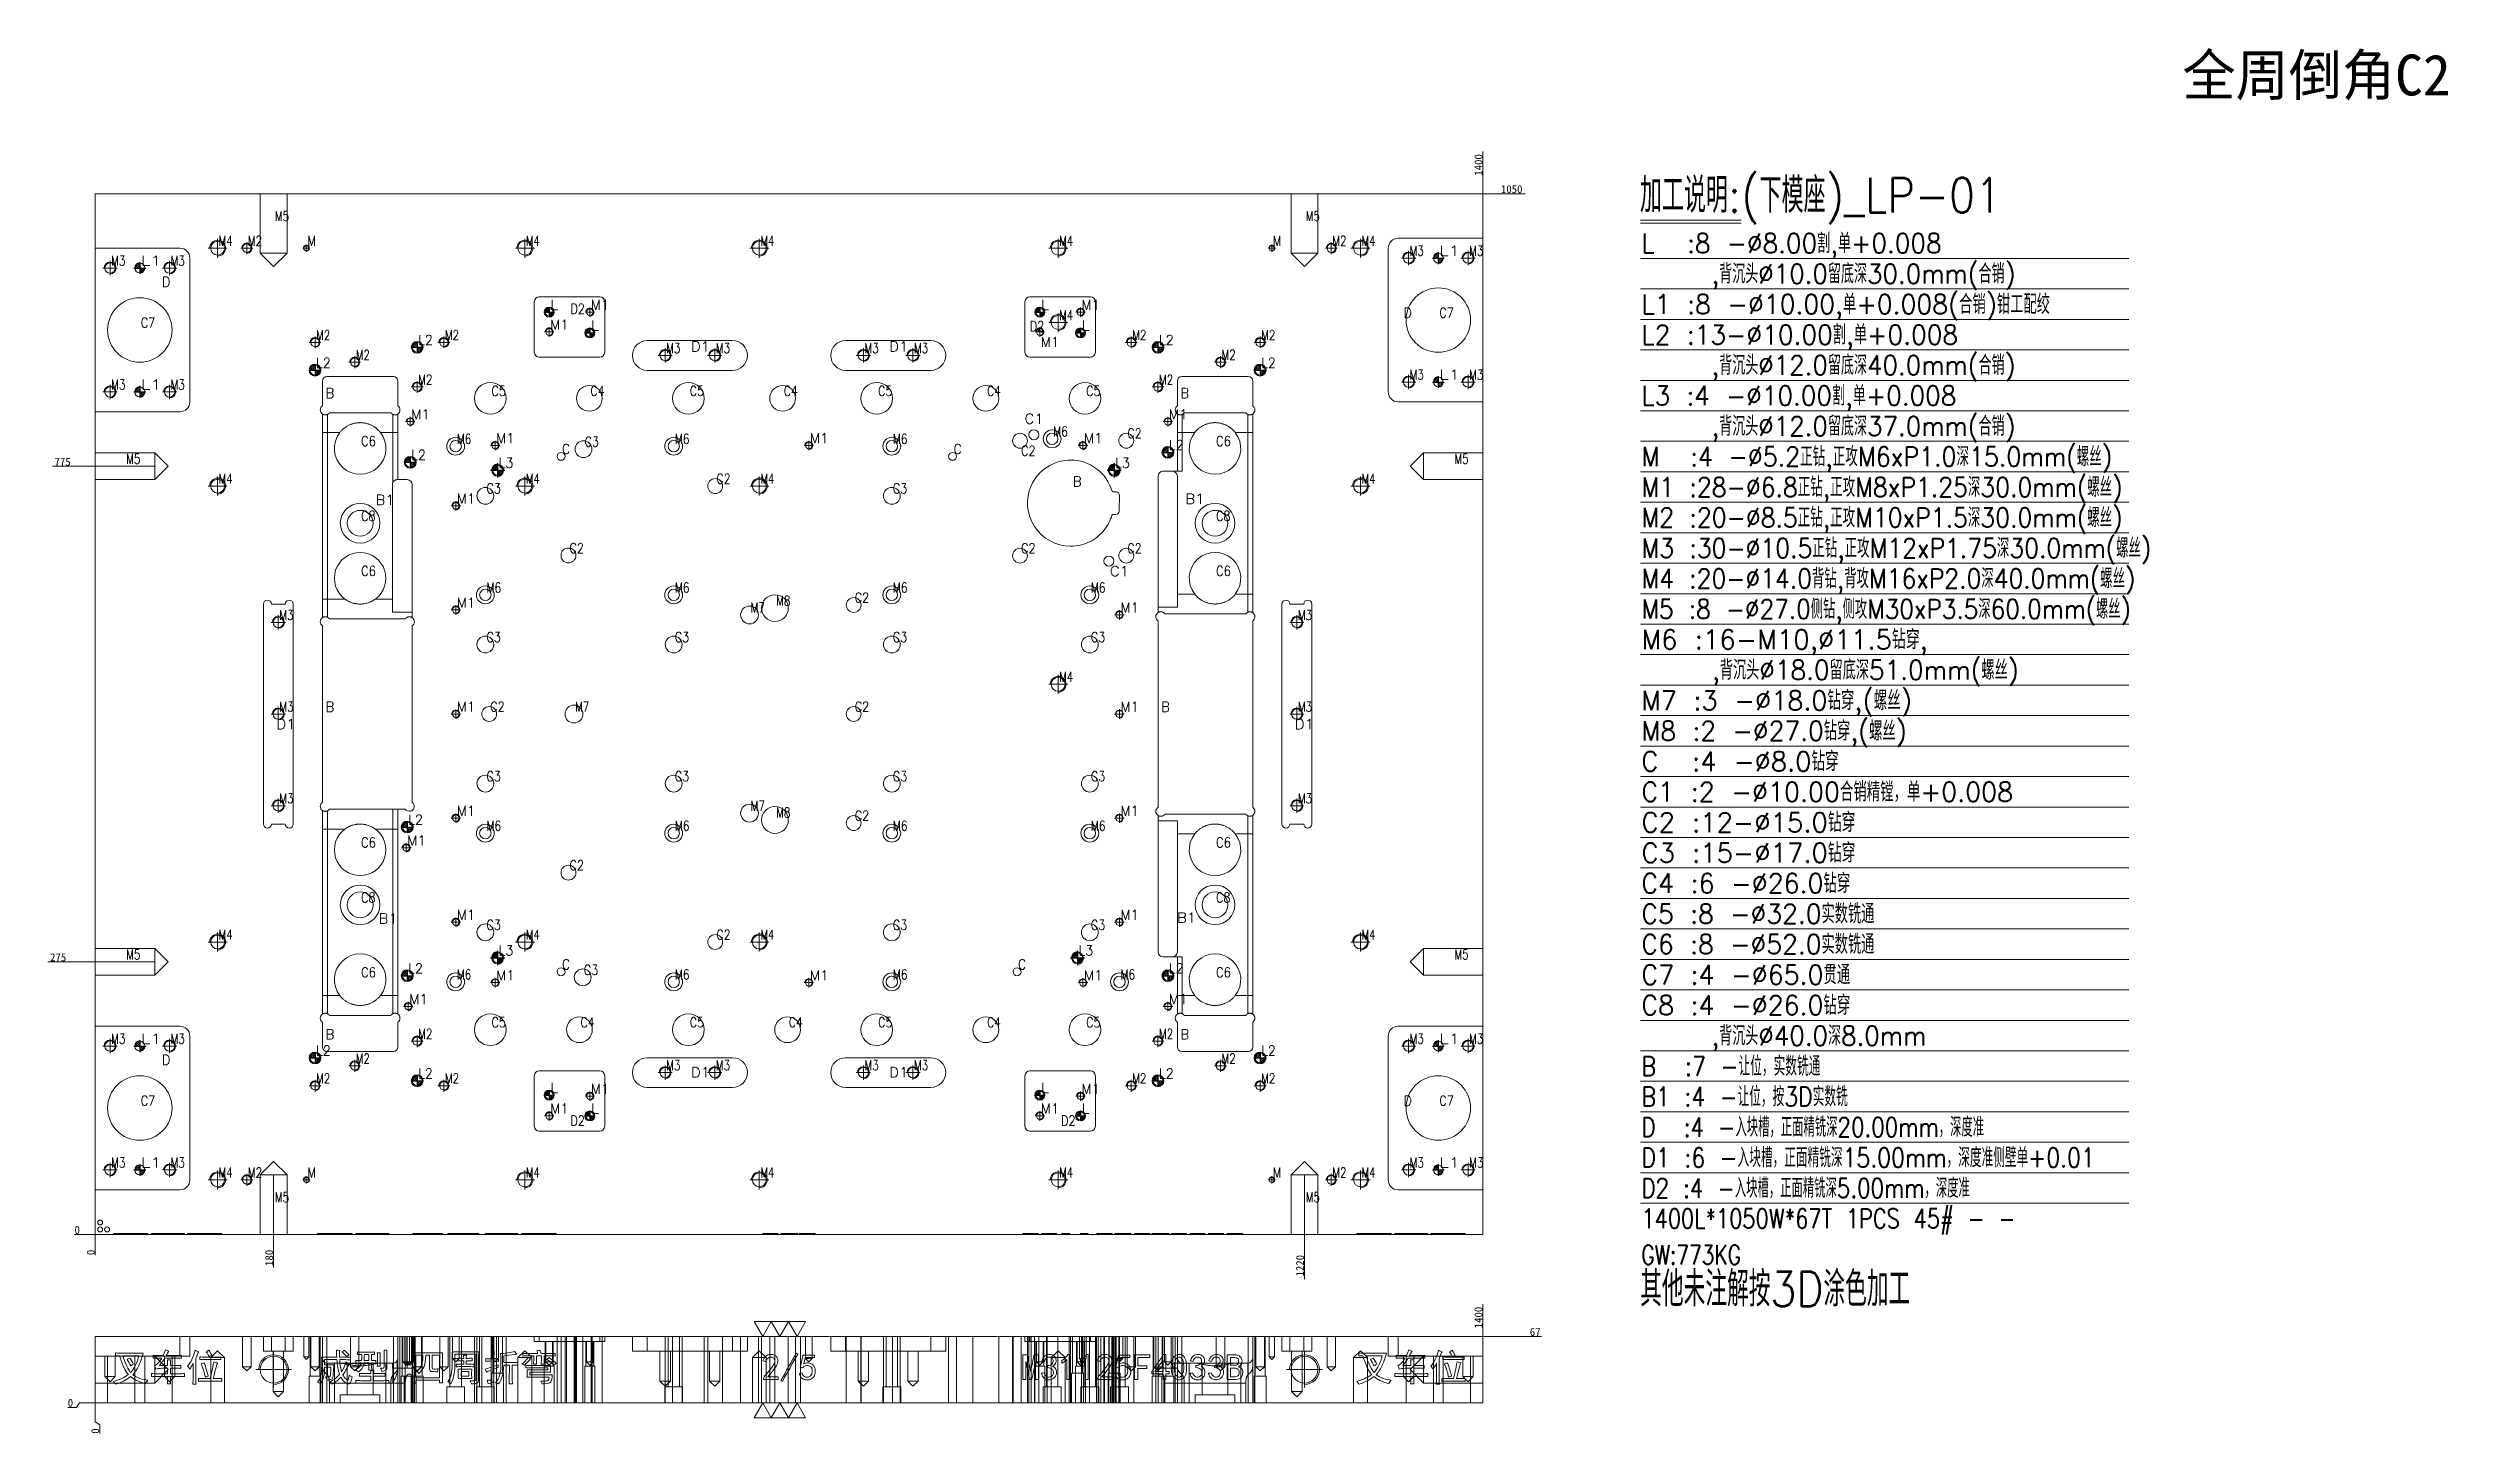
# Model space of a CAD drawing. Header units: millimetres. Extents: x 10479 to 12900, y 31305 to 32703.
import ezdxf
from ezdxf.enums import TextEntityAlignment as Align

# ---------------------------------------------------------------- set-up
doc = ezdxf.new("R2010")
doc.units = ezdxf.units.MM
doc.linetypes.add('CENTER', pattern=[0])
doc.linetypes.add('DASHED', pattern=[0])
for name, color, linetype in [('dim', 4, 'Continuous'), ('LP', 7, 'Continuous'), ('LP_O', 40, 'Continuous')]:
    doc.layers.add(name, color=color, linetype=linetype)
doc.styles.add('_PUG_ERP', font='txt')
doc.styles.add('chinesef_fs', font='txt.shx', dxfattribs={"bigfont": 'gbcbig.shx'})
doc.dimstyles.new('_PUG_ERP', dxfattribs={"dimtxt": 8, "dimasz": 1.5, "dimexe": 0.5, "dimexo": 0.5, "dimgap": 0.5, "dimtad": 1, "dimtxsty": '_PUG_ERP', "dimblk": 'CLOSEDBLANK', "dimcen": 0, "dimclrd": 4, "dimclre": 4, "dimclrt": 3, "dimazin": 3, "dimtfac": 1, "dimtmove": 0, "dimatfit": 3, "dimldrblk": 'CLOSEDBLANK', "dimlwd": 9, "dimlwe": 9})

msp = doc.modelspace()

# ---------------------------------------------------------------- texts
at = {"layer": 'dim'}
msp.add_text('全周倒角C2', height=41.2458, dxfattribs=at).set_placement((12767.175, 32676.594), align=Align.MIDDLE)
at = {"layer": 'dim', "color": 4, "lineweight": 13, "style": 'chinesef_fs'}
for s, height, width, p in [('加工说明:(下模座)_LP-01', 35.1, 0.8797, (12084.504, 32536.881)), ('M5', 10, 0.7599, (10707.401, 32528.513)), ('M5', 10, 0.7599, (11747.401, 32528.513)), ('M3', 10, 0.7599, (10542.221, 32483.424)), ('L1', 10, 1.3125, (10572.201, 32483.414)), ('M3', 10, 0.7599, (10602.221, 32483.424)), ('M4', 10, 0.7404, (10650.761, 32503.443)), ('M2', 10, 0.7599, (10680.183, 32503.414)), ('M', 10, 0.8408, (10740.143, 32503.394)), ('M4', 10, 0.7404, (10960.761, 32503.443)), ('M4', 10, 0.7404, (11197.261, 32503.443)), ('M4', 10, 0.7404, (11498.761, 32503.443)), ('M', 10, 0.8408, (11714.18, 32503.394)), ('M2', 10, 0.7599, (11774.22, 32503.414)), ('M4', 10, 0.7404, (11803.761, 32503.443)), ('M3', 10, 0.7599, (11852.221, 32493.424)), ('L1', 10, 1.3125, (11882.201, 32493.414)), ('M3', 10, 0.7599, (11912.221, 32493.424)), ('D', 10, 0.9609, (10593.461, 32462.114)), ('    ,背沉头%%c10.0留底深30.0mm(合销)', 19.5, 0.9351, (12086.061, 32465.487)), ('L', 10, 1.1211, (10985.202, 32438.913)), ('D2', 10, 0.825, (11005.602, 32434.859)), ('M1', 10, 0.9957, (11026.182, 32438.903)), ('L', 10, 1.1211, (11480.202, 32438.913)), ('M1', 10, 0.9957, (11521.182, 32438.903)), ('C7', 10, 0.825, (10572.207, 32420.917)), ('M1', 10, 0.9957, (10985.182, 32418.903)), ('L', 10, 1.1211, (11026.202, 32417.913)), ('D2', 10, 0.825, (11469.012, 32417.309)), ('M4', 10, 0.7404, (11498.761, 32428.443)), ('L', 10, 1.1211, (11521.202, 32417.913)), ('D', 10, 0.9609, (11845.926, 32430.864)), ('C7', 10, 0.825, (11882.207, 32430.917)), ('M2', 10, 0.7599, (10748.981, 32408.413)), ('M2', 10, 0.7599, (10788.981, 32388.413)), ('L2', 10, 0.9315, (10852.051, 32403.423)), ('M2', 10, 0.7599, (10878.981, 32408.413)), ('M3', 10, 0.7599, (11102.221, 32395.207)), ('D1', 10, 1.1106, (11127.101, 32396.902)), ('M3', 10, 0.7599, (11152.221, 32395.207)), ('M3', 10, 0.7599, (11302.221, 32395.207)), ('D1', 10, 1.1106, (11327.101, 32396.902)), ('M3', 10, 0.7599, (11352.221, 32395.207)), ('M1', 10, 0.9957, (11480.182, 32401.353)), ('M2', 10, 0.7599, (11572.421, 32408.413)), ('L2', 10, 0.9315, (11599.391, 32403.423)), ('M2', 10, 0.7599, (11662.421, 32388.413)), ('M2', 10, 0.7599, (11702.421, 32408.413)), ('    ,背沉头%%c12.0留底深40.0mm(合销)', 19.5, 0.9351, (12086.061, 32373.237)), ('L2', 10, 0.9315, (10749.001, 32380.423)), ('M2', 10, 0.7599, (10852.031, 32363.408)), ('M2', 10, 0.7599, (11599.371, 32363.408)), ('L2', 10, 0.9315, (11702.441, 32380.423)), ('M3', 10, 0.7599, (11852.221, 32368.424)), ('L1', 10, 1.3125, (11882.201, 32368.414)), ('M3', 10, 0.7599, (11912.221, 32368.424)), ('M3', 10, 0.7599, (10542.221, 32358.424)), ('L1', 10, 1.3125, (10572.201, 32358.414)), ('M3', 10, 0.7599, (10602.221, 32358.424)), ('B', 10, 0.9609, (10758.698, 32349.819)), ('C5', 10, 0.825, (10925.921, 32352.038)), ('C4', 10, 0.8021, (11025.861, 32352.008)), ('C5', 10, 0.825, (11125.921, 32352.038)), ('C4', 10, 0.8021, (11220.861, 32352.008)), ('C5', 10, 0.825, (11315.921, 32352.037)), ('C4', 10, 0.8021, (11425.861, 32352.008)), ('C5', 10, 0.825, (11525.921, 32352.038)), ('B', 10, 0.9609, (11621.138, 32349.819)), ('M1', 10, 0.9957, (10844.981, 32328.403)), ('C1', 10, 1.1106, (11463.632, 32323.955)), ('M1', 10, 0.9957, (11609.381, 32328.403)), ('    ,背沉头%%c12.0留底深37.0mm(合销)', 19.5, 0.9351, (12086.061, 32311.737)), ('C6', 10, 0.8493, (10794.487, 32301.416)), ('M6', 10, 0.7804, (10890.897, 32303.653)), ('M1', 10, 0.9957, (10930.706, 32304.414)), ('C', 10, 0.8969, (10997.179, 32293.403)), ('C3', 10, 0.825, (11019.903, 32300.691)), ('M6', 10, 0.7804, (11110.897, 32303.653)), ('M1', 10, 0.9957, (11247.177, 32304.414)), ('M6', 10, 0.7804, (11330.897, 32303.653)), ('C', 10, 0.8969, (11392.179, 32293.403)), ('C2', 10, 0.825, (11460.25, 32291.646)), ('M6', 10, 0.7804, (11492.643, 32311.138)), ('M1', 10, 0.9957, (11523.657, 32304.414)), ('C2', 10, 0.825, (11567.451, 32309.196)), ('L2', 10, 0.9315, (11609.421, 32297.423)), ('C6', 10, 0.8493, (11656.927, 32301.416)), ('M  :4 -%%c5.2正钻,正攻M6xP1.0深15.0mm(螺丝)', 19.5, 0.9021, (12086.061, 32280.987)), ('M5', 10, 0.7599, (10557.401, 32283.513)), ('L2', 10, 0.9315, (10845.021, 32287.42)), ('L3', 10, 0.9315, (10933.223, 32279.423)), ('L3', 10, 0.9315, (11555.221, 32279.423)), ('M5', 10, 0.7599, (11897.401, 32283.513)), ('M4', 10, 0.7404, (10650.761, 32263.443)), ('B1', 10, 1.1106, (10808.93, 32242.138)), ('M1', 10, 0.9957, (10890.981, 32243.404)), ('C3', 10, 0.825, (10920.887, 32253.648)), ('M4', 10, 0.7404, (10960.761, 32263.443)), ('C2', 10, 0.825, (11152.751, 32263.434)), ('M4', 10, 0.7404, (11197.261, 32263.443)), ('C3', 10, 0.825, (11330.887, 32253.648)), ('B', 10, 0.9609, (11512.611, 32260.701)), ('B1', 10, 1.1106, (11625.855, 32243.145)), ('M4', 10, 0.7404, (11803.761, 32263.443)), ('M1 :28-%%c6.8正钻,正攻M8xP1.25深30.0mm(螺丝)', 19.5, 0.8957, (12086.061, 32250.237)), ('C8', 10, 0.825, (10794.487, 32225.916)), ('C8', 10, 0.825, (11656.927, 32225.916)), ('M2 :20-%%c8.5正钻,正攻M10xP1.5深30.0mm(螺丝)', 19.5, 0.8957, (12086.061, 32219.487)), ('C2', 10, 0.825, (11004.718, 32193.438)), ('C2', 10, 0.825, (11460.25, 32193.196)), ('C2', 10, 0.825, (11567.451, 32193.196)), ('M3 :30-%%c10.5正钻,正攻M12xP1.75深30.0mm(螺丝)', 19.5, 0.8941, (12086.061, 32188.737)), ('C6', 10, 0.8493, (10794.487, 32170.416)), ('C1', 10, 1.1106, (11549.839, 32170.159)), ('C6', 10, 0.8493, (11656.927, 32170.416)), ('M4 :20-%%c14.0背钻,背攻M16xP2.0深40.0mm(螺丝)', 19.5, 0.892, (12086.061, 32157.987)), ('M6', 10, 0.7804, (10920.897, 32153.653)), ('M6', 10, 0.7804, (11110.897, 32153.653)), ('M6', 10, 0.7804, (11330.897, 32153.653)), ('M6', 10, 0.7804, (11530.667, 32153.653)), ('M3', 10, 0.7599, (10711.951, 32125.923)), ('M1', 10, 0.9957, (10890.981, 32138.403)), ('M7', 10, 0.7599, (11187.434, 32133.453)), ('M8', 10, 0.7599, (11213.123, 32140.375)), ('C2', 10, 0.825, (11292.421, 32143.438)), ('M1', 10, 0.9957, (11560.381, 32133.398)), ('M3', 10, 0.7599, (11739.491, 32125.923)), ('M5 :8 -%%c27.0侧钻,侧攻M30xP3.5深60.0mm(螺丝)', 19.5, 0.8827, (12086.061, 32127.237)), ('C3', 10, 0.825, (10920.887, 32103.648)), ('C3', 10, 0.825, (11110.887, 32103.648)), ('C3', 10, 0.825, (11330.887, 32103.648)), ('C3', 10, 0.825, (11530.657, 32103.648)), ('M6 :16-M10,%%c11.5钻穿,', 19.5, 0.9924, (12086.061, 32096.487)), ('    ,背沉头%%c18.0留底深51.0mm(螺丝)', 19.5, 0.9432, (12086.061, 32065.737)), ('M4', 10, 0.7404, (11498.761, 32063.443)), ('M7 :3 -%%c18.0钻穿,(螺丝)', 19.5, 0.9696, (12086.061, 32034.987)), ('M3', 10, 0.7599, (10711.951, 32033.423)), ('B', 10, 0.9609, (10758.698, 32033.363)), ('M1', 10, 0.9957, (10890.981, 32033.403)), ('C2', 10, 0.825, (10924.718, 32033.438)), ('M7', 10, 0.7599, (11010.264, 32033.453)), ('C2', 10, 0.825, (11292.421, 32033.438)), ('M1', 10, 0.9957, (11560.381, 32033.398)), ('B', 10, 0.9609, (11601.618, 32033.363)), ('M3', 10, 0.7599, (11739.491, 32033.423)), ('D1', 10, 1.1106, (10708.831, 32015.813)), ('D1', 10, 1.1106, (11736.331, 32015.813)), ('M8 :2 -%%c27.0钻穿,(螺丝)', 19.5, 0.9507, (12086.061, 32004.237)), ('C  :4 -%%c8.0钻穿', 19.5, 0.9802, (12086.061, 31973.487)), ('C3', 10, 0.825, (10920.887, 31963.248)), ('C3', 10, 0.825, (11110.887, 31963.248)), ('C3', 10, 0.825, (11330.887, 31963.248)), ('C3', 10, 0.825, (11530.657, 31963.248)), ('M3', 10, 0.7599, (10711.951, 31940.923)), ('M1', 10, 0.9957, (10890.981, 31928.403)), ('M7', 10, 0.7599, (11187.434, 31933.453)), ('M8', 10, 0.7599, (11213.123, 31926.614)), ('M1', 10, 0.9957, (11560.381, 31928.398)), ('M3', 10, 0.7599, (11739.491, 31940.923)), ('L2', 10, 0.9315, (10842.021, 31919.423)), ('M6', 10, 0.7804, (10920.897, 31913.253)), ('M6', 10, 0.7804, (11110.897, 31913.253)), ('C2', 10, 0.825, (11292.421, 31923.438)), ('M6', 10, 0.7804, (11330.897, 31913.253)), ('M6', 10, 0.7804, (11530.667, 31913.253)), ('C2 :12-%%c15.0钻穿', 19.5, 0.9883, (12086.061, 31911.987)), ('C6', 10, 0.8493, (10794.487, 31896.416)), ('M1', 10, 0.9957, (10840.981, 31898.403)), ('C6', 10, 0.8493, (11656.927, 31896.416)), ('C3 :15-%%c17.0钻穿', 19.5, 0.9883, (12086.061, 31881.237)), ('C2', 10, 0.825, (11004.718, 31873.438)), ('C4 :6 -%%c26.0钻穿', 19.5, 0.9615, (12086.061, 31850.487)), ('C8', 10, 0.825, (10794.487, 31840.916)), ('C8', 10, 0.825, (11656.927, 31840.916)), ('C5 :8 -%%c32.0实数铣通', 19.5, 0.9509, (12086.061, 31819.737)), ('B1', 10, 1.1106, (10811.958, 31819.816)), ('M1', 10, 0.9957, (10890.981, 31823.403)), ('C3', 10, 0.825, (10920.887, 31813.248)), ('C3', 10, 0.825, (11330.887, 31813.248)), ('C3', 10, 0.825, (11530.657, 31813.248)), ('M1', 10, 0.9957, (11560.381, 31823.398)), ('B1', 10, 1.1106, (11617.435, 31820.573)), ('M5', 10, 0.7599, (10557.401, 31783.513)), ('M4', 10, 0.7404, (10650.761, 31803.443)), ('L3', 10, 0.9315, (10933.223, 31787.423)), ('M4', 10, 0.7404, (10960.761, 31803.443)), ('C2', 10, 0.825, (11152.751, 31803.434)), ('M4', 10, 0.7404, (11197.261, 31803.443)), ('L3', 10, 0.9315, (11518.221, 31787.423)), ('M4', 10, 0.7404, (11803.761, 31803.443)), ('M5', 10, 0.7599, (11897.401, 31783.513)), ('C6 :8 -%%c52.0实数铣通', 19.5, 0.9509, (12086.061, 31788.987)), ('C6', 10, 0.8493, (10794.487, 31765.416)), ('L2', 10, 0.9315, (10842.021, 31769.423)), ('M6', 10, 0.7804, (10890.897, 31763.253)), ('M1', 10, 0.9957, (10930.706, 31762.392)), ('C', 10, 0.8969, (10997.179, 31773.403)), ('C3', 10, 0.825, (11019.095, 31767.821)), ('M6', 10, 0.7804, (11110.897, 31763.253)), ('M1', 10, 0.9957, (11247.181, 31762.392)), ('M6', 10, 0.7804, (11330.897, 31763.253)), ('C', 10, 0.8969, (11457.179, 31773.403)), ('M1', 10, 0.9957, (11523.657, 31762.392)), ('M6', 10, 0.7804, (11560.667, 31763.253)), ('L2', 10, 0.9315, (11609.421, 31769.423)), ('C6', 10, 0.8493, (11656.927, 31765.416)), ('C7 :4 -%%c65.0贯通', 19.5, 0.9615, (12086.061, 31758.237)), ('M1', 10, 0.9957, (10842.981, 31738.403)), ('M1', 10, 0.9957, (11609.381, 31738.403)), ('C8 :4 -%%c26.0钻穿', 19.5, 0.9615, (12086.061, 31727.487)), ('C5', 10, 0.825, (10925.921, 31715.008)), ('C4', 10, 0.8021, (11015.861, 31714.978)), ('C5', 10, 0.825, (11125.921, 31715.008)), ('C4', 10, 0.8021, (11225.861, 31714.978)), ('C5', 10, 0.825, (11315.921, 31715.009)), ('C4', 10, 0.8021, (11425.861, 31714.978)), ('C5', 10, 0.825, (11525.921, 31715.008)), ('    ,背沉头%%c40.0深8.0mm', 19.5, 0.9355, (12086.061, 31696.737)), ('M3', 10, 0.7599, (10542.221, 31698.423)), ('L1', 10, 1.3125, (10572.201, 31698.413)), ('M3', 10, 0.7599, (10602.221, 31698.423)), ('L2', 10, 0.9315, (10749.001, 31686.423)), ('B', 10, 0.9609, (10758.698, 31702.867)), ('M2', 10, 0.7599, (10852.031, 31703.418)), ('M2', 10, 0.7599, (11599.371, 31703.418)), ('B', 10, 0.9609, (11621.138, 31702.867)), ('L2', 10, 0.9315, (11702.441, 31686.423)), ('M3', 10, 0.7599, (11852.221, 31698.423)), ('L1', 10, 1.3125, (11882.201, 31698.413)), ('M3', 10, 0.7599, (11912.221, 31698.423)), ('D', 10, 0.9609, (10593.461, 31677.113)), ('M2', 10, 0.7599, (10788.981, 31678.413)), ('L2', 10, 0.9315, (10852.051, 31663.423)), ('M3', 10, 0.7599, (11102.221, 31671.639)), ('D1', 10, 1.1106, (11127.101, 31664.559)), ('M3', 10, 0.7599, (11152.221, 31671.639)), ('M3', 10, 0.7599, (11302.221, 31671.639)), ('D1', 10, 1.1106, (11327.101, 31664.559)), ('M3', 10, 0.7599, (11352.221, 31671.639)), ('L2', 10, 0.9315, (11599.391, 31663.423)), ('M2', 10, 0.7599, (11662.421, 31678.413)), ('B  :7 -让位，实数铣通', 19.5, 0.8407, (12086.061, 31665.987)), ('C7', 10, 0.825, (10572.207, 31635.916)), ('M2', 10, 0.7599, (10748.981, 31658.413)), ('M2', 10, 0.7599, (10878.981, 31658.413)), ('L', 10, 1.1211, (10985.202, 31648.913)), ('M1', 10, 0.9957, (11026.182, 31647.903)), ('L', 10, 1.1211, (11480.202, 31648.913)), ('M1', 10, 0.9957, (11521.182, 31647.903)), ('M2', 10, 0.7599, (11572.421, 31658.413)), ('M2', 10, 0.7599, (11702.421, 31658.413)), ('D', 10, 0.9609, (11845.926, 31635.863)), ('C7', 10, 0.825, (11882.207, 31635.916)), ('B1 :4 -让位，按3D实数铣', 19.5, 0.838, (12086.061, 31635.237)), ('M1', 10, 0.9957, (10985.182, 31627.903)), ('D2', 10, 0.825, (11005.602, 31615.828)), ('L', 10, 1.1211, (11026.202, 31627.913)), ('M1', 10, 0.9957, (11480.182, 31627.903)), ('D2', 10, 0.825, (11500.602, 31615.828)), ('L', 10, 1.1211, (11521.202, 31627.913)), ('D  :4 -入块槽，正面精铣深20.00mm，深度准', 19.5, 0.8146, (12086.061, 31604.487)), ('M3', 10, 0.7599, (10542.221, 31573.423)), ('L1', 10, 1.3125, (10572.201, 31573.413)), ('M3', 10, 0.7599, (10602.221, 31573.423)), ('M4', 10, 0.7404, (10650.761, 31563.443)), ('M2', 10, 0.7599, (10680.183, 31563.413)), ('M', 10, 0.8408, (10740.143, 31563.393)), ('M4', 10, 0.7404, (10960.761, 31563.443)), ('M4', 10, 0.7404, (11197.261, 31563.443)), ('M4', 10, 0.7404, (11498.761, 31563.443)), ('M', 10, 0.8408, (11714.18, 31563.393)), ('M2', 10, 0.7599, (11774.22, 31563.413)), ('M4', 10, 0.7404, (11803.761, 31563.443)), ('M3', 10, 0.7599, (11852.221, 31573.423)), ('L1', 10, 1.3125, (11882.201, 31573.413)), ('M3', 10, 0.7599, (11912.221, 31573.423)), ('D1 :6 -入块槽，正面精铣深15.00mm，深度准侧壁单+0.01', 19.5, 0.8377, (12086.061, 31573.737)), ('D2 :4 -入块槽，正面精铣深5.00mm，深度准', 19.5, 0.814, (12086.061, 31542.987)), ('M5', 10, 0.7599, (10707.401, 31538.513)), ('M5', 10, 0.7599, (11747.401, 31538.513)), ('1400L*1050W*67T 1PCS 45# - - ', 19.5, 0.7963, (12086.061, 31512.237)), ('GW:773KG ', 19.5, 0.765, (12086.061, 31475.637))]:
    msp.add_text(s, height=height, dxfattribs=dict(at, width=width)).set_placement(p)
at = {"layer": 'dim', "color": 1, "lineweight": 13, "style": 'chinesef_fs'}
for s, width, p in [('L  :8 -%%c8.00割,单+0.008', 0.9412, (12086.061, 32496.237)), ('L2 :13-%%c10.00割,单+0.008', 0.9477, (12086.061, 32403.987)), ('L3 :4 -%%c10.00割,单+0.008', 0.9406, (12086.061, 32342.487)), ('C1 :2 -%%c10.00合销精镗，单+0.008', 0.964, (12086.061, 31942.737))]:
    msp.add_text(s, height=19.5, dxfattribs=dict(at, width=width)).set_placement(p)
at = {"layer": 'dim', "color": 5, "lineweight": 13, "style": 'chinesef_fs', "width": 0.9556}
msp.add_text('L1 :8 -%%c10.00,单+0.008(合销)钳工配绞', height=19.5, dxfattribs=at).set_placement((12086.061, 32434.737))
at = {"layer": 'dim', "color": 21, "lineweight": 13, "style": 'chinesef_fs', "width": 0.8663}
msp.add_text('其他未注解按3D涂色加工', height=35.1, dxfattribs=at).set_placement((12084.875, 31433.331))

# ---------------------------------------------------------------- blocks, each defined once
blk = doc.blocks.new('*D735')
at = {"layer": 'Defpoints', "color": 0}
for p in [(11926.2, 32556), (11941.2, 32556), (10526.2, 31506)]:
    blk.add_point(p, dxfattribs=at)
at = {"layer": 'dim', "color": 4, "lineweight": 9}
blk.add_line((11926.7, 32556), (11968.7, 32556), dxfattribs=at)
at = {"layer": 'dim', "color": 3, "lineweight": 13, "insert": (11955.2, 32560.5), "char_height": 8, "attachment_point": 5, "style": '_PUG_ERP'}
blk.add_mtext('1050', dxfattribs=at)
blk = doc.blocks.new('_ClosedBlank')
blk = doc.blocks.new('*D736')
at = {"layer": 'Defpoints', "color": 0}
for p in [(10511.2, 31506), (10526.2, 31506), (10526.2, 31506)]:
    blk.add_point(p, dxfattribs=at)
at = {"layer": 'dim', "color": 4, "lineweight": 9}
blk.add_line((10525.7, 31506), (10505.3, 31506), dxfattribs=at)
at = {"layer": 'dim', "color": 3, "lineweight": 13, "insert": (10508, 31510.5), "char_height": 8, "attachment_point": 5, "style": '_PUG_ERP'}
blk.add_mtext('0', dxfattribs=at)
blk = doc.blocks.new('*D737')
at = {"layer": 'Defpoints', "color": 0}
for p in [(10526.2, 31506), (10526.2, 31506), (10526.2, 31491)]:
    blk.add_point(p, dxfattribs=at)
at = {"layer": 'dim', "color": 4, "lineweight": 9}
blk.add_line((10526.2, 31505.5), (10526.2, 31485.2), dxfattribs=at)
at = {"layer": 'dim', "color": 3, "lineweight": 13, "insert": (10521.7, 31487.8), "char_height": 8, "attachment_point": 5, "rotation": 90, "style": '_PUG_ERP'}
blk.add_mtext('0', dxfattribs=at)
blk = doc.blocks.new('*D738')
at = {"layer": 'Defpoints', "color": 0}
for p in [(11926.2, 32571), (11926.2, 32556), (10526.2, 31506)]:
    blk.add_point(p, dxfattribs=at)
at = {"layer": 'dim', "color": 4, "lineweight": 9}
blk.add_line((11926.2, 32556.5), (11926.2, 32598.5), dxfattribs=at)
at = {"layer": 'dim', "color": 3, "lineweight": 13, "insert": (11921.7, 32585), "char_height": 8, "attachment_point": 5, "rotation": 90, "style": '_PUG_ERP'}
blk.add_mtext('1400', dxfattribs=at)
blk = doc.blocks.new('*D739')
at = {"layer": 'Defpoints', "color": 0}
for p in [(11926.2, 31403), (11972.1, 31403), (10526.2, 31336)]:
    blk.add_point(p, dxfattribs=at)
at = {"layer": 'dim', "color": 4, "lineweight": 9}
blk.add_line((11926.7, 31403), (11985.2, 31403), dxfattribs=at)
at = {"layer": 'dim', "color": 3, "lineweight": 13, "insert": (11978.9, 31407.5), "char_height": 8, "attachment_point": 5, "style": '_PUG_ERP'}
blk.add_mtext('67', dxfattribs=at)
blk = doc.blocks.new('*D740')
at = {"layer": 'Defpoints', "color": 0}
for p in [(10504.3, 31331.5), (10526.2, 31336), (10526.2, 31336)]:
    blk.add_point(p, dxfattribs=at)
at = {"layer": 'dim', "color": 4, "lineweight": 9}
for p, q in [((10507.3, 31331.5), (10498.5, 31331.5)), ((10510.3, 31336), (10507.3, 31331.5)), ((10525.7, 31336), (10510.3, 31336))]:
    blk.add_line(p, q, dxfattribs=at)
at = {"layer": 'dim', "color": 3, "lineweight": 13, "insert": (10501.2, 31336), "char_height": 8, "attachment_point": 5, "style": '_PUG_ERP'}
blk.add_mtext('0', dxfattribs=at)
blk = doc.blocks.new('*D741')
at = {"layer": 'Defpoints', "color": 0}
for p in [(10526.2, 31336), (10526.2, 31336), (10530.7, 31310.8)]:
    blk.add_point(p, dxfattribs=at)
at = {"layer": 'dim', "color": 4, "lineweight": 9}
for p, q in [((10526.2, 31335.5), (10526.2, 31316.8)), ((10526.2, 31316.8), (10530.7, 31313.8)), ((10530.7, 31313.8), (10530.7, 31305))]:
    blk.add_line(p, q, dxfattribs=at)
at = {"layer": 'dim', "color": 3, "lineweight": 13, "insert": (10526.2, 31307.6), "char_height": 8, "attachment_point": 5, "rotation": 90, "style": '_PUG_ERP'}
blk.add_mtext('0', dxfattribs=at)
blk = doc.blocks.new('*D742')
at = {"layer": 'Defpoints', "color": 0}
for p in [(11926.2, 31408), (11926.2, 31403), (10526.2, 31336)]:
    blk.add_point(p, dxfattribs=at)
at = {"layer": 'dim', "color": 4, "lineweight": 9}
blk.add_line((11926.2, 31403.5), (11926.2, 31435.6), dxfattribs=at)
at = {"layer": 'dim', "color": 3, "lineweight": 13, "insert": (11921.7, 31422.1), "char_height": 8, "attachment_point": 5, "rotation": 90, "style": '_PUG_ERP'}
blk.add_mtext('1400', dxfattribs=at)
blk = doc.blocks.new('pg_hx_L0')
at = {"color": 230}
for p, q in [((-0.6, 0), (0.6, 0)), ((-0.5, 0), (0, 0.5)), ((-0.3, 0), (0, 0.3)), ((-0.1, 0), (0, 0.1)), ((0, 0.6), (0, -0.6)), ((0.1, 0), (0, -0.1)), ((0.5, 0), (0, -0.5)), ((0.3, 0), (0, -0.3))]:
    blk.add_line(p, q, dxfattribs=at)
for start, end in [(90, 180), (270, 0)]:
    blk.add_arc((0, 0), 0.5, start, end, dxfattribs=at)
blk = doc.blocks.new('pg_hx_LLL0')
blk.add_blockref('pg_hx_L0', (0, 0))
blk = doc.blocks.new('*D743')
at = {"layer": 'Defpoints', "color": 0}
for p in [(10706.2, 31566), (10526.2, 31506), (10706.2, 31492.5)]:
    blk.add_point(p, dxfattribs=at)
at = {"layer": 'dim', "color": 4, "lineweight": 9}
blk.add_line((10706.2, 31565.5), (10706.2, 31472.6), dxfattribs=at)
at = {"layer": 'dim', "color": 3, "lineweight": 13, "insert": (10701.7, 31482.3), "char_height": 8, "attachment_point": 5, "rotation": 90, "style": '_PUG_ERP'}
blk.add_mtext('180', dxfattribs=at)
blk = doc.blocks.new('*D744')
at = {"layer": 'Defpoints', "color": 0}
for p in [(11746.2, 31566), (10526.2, 31506), (11746.2, 31488.4)]:
    blk.add_point(p, dxfattribs=at)
at = {"layer": 'dim', "color": 4, "lineweight": 9}
blk.add_line((11746.2, 31565.5), (11746.2, 31460.9), dxfattribs=at)
at = {"layer": 'dim', "color": 3, "lineweight": 13, "insert": (11741.7, 31474.4), "char_height": 8, "attachment_point": 5, "rotation": 90, "style": '_PUG_ERP'}
blk.add_mtext('1220', dxfattribs=at)
blk = doc.blocks.new('*D745')
at = {"layer": 'Defpoints', "color": 0}
for p in [(10499.6, 31781), (10586.2, 31781), (10526.2, 31506)]:
    blk.add_point(p, dxfattribs=at)
at = {"layer": 'dim', "color": 4, "lineweight": 9}
blk.add_line((10585.7, 31781), (10478.5, 31781), dxfattribs=at)
at = {"layer": 'dim', "color": 3, "lineweight": 13, "insert": (10488.8, 31785.5), "char_height": 8, "attachment_point": 5, "style": '_PUG_ERP'}
blk.add_mtext('275', dxfattribs=at)
blk = doc.blocks.new('*D746')
at = {"layer": 'Defpoints', "color": 0}
for p in [(10504, 32281), (10586.2, 32281), (10526.2, 31506)]:
    blk.add_point(p, dxfattribs=at)
at = {"layer": 'dim', "color": 4, "lineweight": 9}
blk.add_line((10585.7, 32281), (10483, 32281), dxfattribs=at)
at = {"layer": 'dim', "color": 3, "lineweight": 13, "insert": (10493.3, 32285.5), "char_height": 8, "attachment_point": 5, "style": '_PUG_ERP'}
blk.add_mtext('775', dxfattribs=at)

# ---------------------------------------------------------------- dimensions: what is measured, and where the dimension line sits
at = {"layer": 'dim', "lineweight": 13}
for feature_location, offset, dtype, origin, picture, middle in [((11926.169, 32556), (0, 15), 1, (10526.169, 31506), '*D738', (11921.669, 32585.024)), ((11926.169, 32556), (15, 0), 0, (10526.169, 31506), '*D735', (11955.193, 32560.5)), ((10586.169, 32281), (-82.128, 0), 0, (10526.169, 31506), '*D746', (10493.255, 32285.5)), ((10586.169, 31781), (-86.551, 0), 0, (10526.169, 31506), '*D745', (10488.832, 31785.5)), ((10706.169, 31566), (0, -73.465), 1, (10526.169, 31506), '*D743', (10701.669, 31482.321)), ((11746.169, 31566), (0, -77.561), 1, (10526.169, 31506), '*D744', (11741.669, 31474.415)), ((10526.169080795, 31506), (-15, 0), 0, (10526.169080795, 31506), '*D736', (10508.002414128, 31510.5)), ((10526.169080795, 31506), (0, -15), 1, (10526.169080795, 31506), '*D737', (10521.669080795, 31487.833333333)), ((11926.169, 31403.047), (0, 5), 1, (10526.169, 31336.047), '*D742', (11921.669, 31422.071)), ((11926.169, 31403.047), (45.953, 0), 0, (10526.169, 31336.047), '*D739', (11978.908, 31407.547)), ((10526.169080795, 31336.046731377), (-21.851238665, -4.5), 0, (10526.169080795, 31336.046731377), '*D740', (10501.151175463, 31336.046731377)), ((10526.169080795, 31336.046731377), (4.5, -25.25150973), 1, (10526.169080795, 31336.046731377), '*D741', (10526.169080795, 31307.628554981))]:
    dim = msp.add_ordinate_dim(feature_location=feature_location, offset=offset, dtype=dtype, origin=origin, dimstyle='_PUG_ERP', dxfattribs=at)
    dim.commit()
    dim.dimension.update_dxf_attribs({"geometry": picture, "text_midpoint": middle})

# ---------------------------------------------------------------- linework, layer by layer
at = {"layer": 'dim', "color": 8, "linetype": 'Continuous', "lineweight": 18}
for p, q in [((12085.027, 32529.244), (12186.747, 32529.244)), ((12085.027, 32526.319), (12186.747, 32526.319)), ((12085.027, 32490.694), (12577.831, 32490.694)), ((12085.027, 32459.944), (12577.831, 32459.944)), ((12085.027, 32429.194), (12577.831, 32429.194)), ((12085.027, 32398.444), (12577.831, 32398.444)), ((12085.027, 32367.694), (12577.831, 32367.694)), ((12085.027, 32336.944), (12577.831, 32336.944)), ((12085.027, 32306.194), (12577.831, 32306.194)), ((12085.027, 32275.444), (12577.831, 32275.444)), ((12085.027, 32244.694), (12577.831, 32244.694)), ((12085.027, 32213.944), (12577.831, 32213.944)), ((12085.027, 32183.194), (12577.831, 32183.194)), ((12085.027, 32152.444), (12577.831, 32152.444)), ((12085.027, 32121.694), (12577.831, 32121.694)), ((12085.027, 32090.944), (12577.831, 32090.944)), ((12085.027, 32060.194), (12577.831, 32060.194)), ((12085.027, 32029.444), (12577.831, 32029.444)), ((12085.027, 31998.694), (12577.831, 31998.694)), ((12085.027, 31967.944), (12577.831, 31967.944)), ((12085.027, 31937.194), (12577.831, 31937.194)), ((12085.027, 31906.444), (12577.831, 31906.444)), ((12085.027, 31875.694), (12577.831, 31875.694)), ((12085.027, 31844.944), (12577.831, 31844.944)), ((12085.027, 31814.194), (12577.831, 31814.194)), ((12085.027, 31783.444), (12577.831, 31783.444)), ((12085.027, 31752.694), (12577.831, 31752.694)), ((12085.027, 31721.944), (12577.831, 31721.944)), ((12085.027, 31691.194), (12577.831, 31691.194)), ((12085.027, 31660.444), (12577.831, 31660.444)), ((12085.027, 31629.694), (12577.831, 31629.694)), ((12085.027, 31598.944), (12577.831, 31598.944)), ((12085.027, 31568.194), (12577.831, 31568.194)), ((12085.027, 31537.444), (12577.831, 31537.444))]:
    msp.add_line(p, q, dxfattribs=at)
at = {"layer": 'dim', "lineweight": 13}
for points in [[(11242.91, 31418.047), (11234.249, 31403.047), (11225.589, 31418.047), (11216.929, 31403.047), (11208.269, 31418.047), (11199.608, 31403.047), (11190.948, 31418.047), (11242.91, 31418.047)], [(11190.948, 31321.047), (11199.608, 31336.047), (11208.269, 31321.047), (11216.929, 31336.047), (11225.589, 31321.047), (11234.249, 31336.047), (11242.91, 31321.047), (11190.948, 31321.047)]]:
    msp.add_lwpolyline(points, close=True, dxfattribs=at)
for centre in [(10531.169, 31518), (10531.169, 31511), (10538.169, 31511)]:
    msp.add_circle(centre, 2.5, dxfattribs=at)
at = {"layer": 'LP', "color": 135, "linetype": 'Continuous', "lineweight": 18}
for p, q in [((10526.169, 32556), (11926.169, 32556)), ((10526.169, 32556), (10526.169, 32501)), ((11926.169, 32556), (11926.169, 32511)), ((10526.169, 32336), (10526.169, 32501)), ((11926.169, 32346), (11926.169, 32511)), ((10526.169, 32336), (10526.169, 31716)), ((11926.169, 32346), (11926.169, 31716)), ((10526.169, 31716), (10526.169, 31551)), ((11926.169, 31716), (11926.169, 31551)), ((10526.169, 31551), (10526.169, 31506)), ((11926.169, 31551), (11926.169, 31506)), ((10526.169, 31506), (11926.169, 31506)), ((10526.169, 31403.047), (11926.169, 31403.047)), ((10526.169, 31403.047), (10526.169, 31336.047)), ((11926.169, 31403.047), (11926.169, 31336.047)), ((11926.169, 31336.047), (10526.169, 31336.047))]:
    msp.add_line(p, q, dxfattribs=at)
at = {"layer": 'LP', "color": 5, "linetype": 'DASHED', "lineweight": 13, "ltscale": 1.505081}
for p, q in [((10692.666, 32556), (10692.666, 32496)), ((10719.672, 32496), (10719.672, 32556)), ((11732.666, 32556), (11732.666, 32496)), ((11759.672, 32496), (11759.672, 32556)), ((10692.666, 32496), (10706.169, 32482.497)), ((10719.672, 32496), (10692.666, 32496)), ((10706.169, 32482.497), (10719.672, 32496)), ((11732.666, 32496), (11746.169, 32482.497)), ((11759.672, 32496), (11732.666, 32496)), ((11746.169, 32482.497), (11759.672, 32496)), ((10586.169, 32294.503), (10526.169, 32294.503)), ((10599.672, 32281), (10586.169, 32294.503)), ((10586.169, 32294.503), (10586.169, 32267.497)), ((10586.169, 32267.497), (10599.672, 32281)), ((11866.169, 32294.503), (11852.666, 32281)), ((11852.666, 32281), (11866.169, 32267.497)), ((11926.169, 32294.503), (11866.169, 32294.503)), ((11866.169, 32294.503), (11866.169, 32281)), ((11866.169, 32281), (11866.169, 32267.497)), ((10526.169, 32267.497), (10586.169, 32267.497)), ((11866.169, 32267.497), (11926.169, 32267.497)), ((10586.169, 31794.503), (10526.169, 31794.503)), ((10599.672, 31781), (10586.169, 31794.503)), ((10586.169, 31794.503), (10586.169, 31767.497)), ((11866.169, 31794.503), (11852.666, 31781)), ((11926.169, 31794.503), (11866.169, 31794.503)), ((11866.169, 31794.503), (11866.169, 31781)), ((10526.169, 31767.497), (10586.169, 31767.497)), ((10586.169, 31767.497), (10599.672, 31781)), ((11852.666, 31781), (11866.169, 31767.497)), ((11866.169, 31781), (11866.169, 31767.497)), ((11866.169, 31767.497), (11926.169, 31767.497)), ((10706.169, 31579.503), (10692.666, 31566)), ((10719.672, 31566), (10706.169, 31579.503)), ((11746.169, 31579.503), (11732.666, 31566)), ((11759.672, 31566), (11746.169, 31579.503)), ((10692.666, 31566), (10692.666, 31506)), ((10706.169, 31566), (10692.666, 31566)), ((10719.672, 31566), (10706.169, 31566)), ((10719.672, 31506), (10719.672, 31566)), ((11732.666, 31566), (11732.666, 31506)), ((11746.169, 31566), (11732.666, 31566)), ((11759.672, 31566), (11746.169, 31566)), ((11759.672, 31506), (11759.672, 31566)), ((10586.169, 31383.05), (10526.169, 31383.05)), ((10535.916, 31383.047), (10535.916, 31362.467)), ((10546.422, 31362.467), (10546.422, 31383.047)), ((10599.672, 31369.547), (10586.169, 31383.05)), ((10586.169, 31356.044), (10586.169, 31383.05)), ((10595.916, 31383.047), (10595.916, 31362.467)), ((10606.422, 31362.467), (10606.422, 31383.047)), ((10649.669, 31388.63), (10642.666, 31381.627)), ((10642.666, 31381.627), (10642.666, 31336.047)), ((10656.672, 31381.627), (10642.666, 31381.627)), ((10656.672, 31381.627), (10649.669, 31388.63)), ((10656.672, 31336.047), (10656.672, 31381.627)), ((10674.898, 31403.047), (10674.898, 31372.467)), ((10683.404, 31372.467), (10683.404, 31403.047)), ((10705.646, 31388.047), (10705.646, 31347.467)), ((10716.152, 31347.467), (10716.152, 31388.047)), ((10736.548, 31403.047), (10736.548, 31382.467)), ((10736.548, 31382.467), (10739.151, 31379.864)), ((10736.548, 31382.467), (10741.754, 31382.467)), ((10739.151, 31379.864), (10741.754, 31382.467)), ((10741.754, 31382.467), (10741.754, 31403.047)), ((10743.696, 31403.047), (10743.696, 31372.467)), ((10752.202, 31372.467), (10752.202, 31403.047)), ((10783.696, 31403.047), (10783.696, 31372.467)), ((10792.202, 31372.467), (10792.202, 31403.047)), ((10836.566, 31403.047), (10836.566, 31377.467)), ((10838.566, 31403.047), (10838.566, 31377.467)), ((10840.566, 31403.047), (10840.566, 31377.467)), ((10843.372, 31377.467), (10843.372, 31403.047)), ((10845.372, 31377.467), (10845.372, 31403.047)), ((10846.746, 31403.047), (10846.746, 31372.467)), ((10847.372, 31377.467), (10847.372, 31403.047)), ((10855.252, 31372.467), (10855.252, 31403.047)), ((10873.696, 31403.047), (10873.696, 31372.467)), ((10882.202, 31372.467), (10882.202, 31403.047)), ((10886.566, 31403.047), (10886.566, 31380.867)), ((10886.566, 31380.867), (10889.969, 31377.464)), ((10886.566, 31380.867), (10889.969, 31380.867)), ((10889.969, 31377.464), (10893.372, 31380.867)), ((10889.969, 31380.867), (10893.372, 31380.867)), ((10893.372, 31380.867), (10893.372, 31403.047)), ((10926.291, 31403.047), (10926.291, 31380.867)), ((10926.291, 31380.867), (10929.694, 31377.464)), ((10933.097, 31380.867), (10926.291, 31380.867)), ((10929.694, 31377.464), (10933.097, 31380.867)), ((10933.097, 31380.867), (10933.097, 31403.047)), ((10959.669, 31388.63), (10952.666, 31381.627)), ((10952.666, 31381.627), (10952.666, 31336.047)), ((10966.672, 31381.627), (10952.666, 31381.627)), ((10966.672, 31381.627), (10959.669, 31388.63)), ((10966.672, 31336.047), (10966.672, 31381.627)), ((10980.767, 31398.047), (10980.767, 31377.467)), ((10980.767, 31398.047), (10980.767, 31377.467)), ((10987.573, 31377.467), (10987.573, 31398.047)), ((10987.573, 31377.467), (10987.573, 31398.047)), ((11021.767, 31398.047), (11021.767, 31377.467)), ((11021.767, 31398.047), (11021.767, 31377.467)), ((11028.573, 31377.467), (11028.573, 31398.047)), ((11028.573, 31377.467), (11028.573, 31398.047)), ((11095.916, 31388.047), (11095.916, 31358.047)), ((11106.422, 31358.047), (11106.422, 31388.047)), ((11145.916, 31388.047), (11145.916, 31358.047)), ((11156.422, 31358.047), (11156.422, 31388.047)), ((11196.169, 31388.63), (11189.166, 31381.627)), ((11189.166, 31381.627), (11189.166, 31336.047)), ((11203.172, 31381.627), (11189.166, 31381.627)), ((11203.172, 31381.627), (11196.169, 31388.63)), ((11203.172, 31336.047), (11203.172, 31381.627)), ((11242.761, 31403.047), (11242.761, 31380.867)), ((11242.761, 31380.867), (11246.164, 31377.464)), ((11242.761, 31380.867), (11242.766, 31380.867)), ((11242.766, 31403.047), (11242.766, 31380.867)), ((11242.766, 31380.867), (11246.169, 31377.464)), ((11249.572, 31380.867), (11242.766, 31380.867)), ((11246.164, 31377.464), (11249.567, 31380.867)), ((11246.169, 31377.464), (11249.572, 31380.867)), ((11249.567, 31380.867), (11249.567, 31403.047)), ((11249.572, 31380.867), (11249.572, 31403.047)), ((11295.916, 31388.047), (11295.916, 31358.047)), ((11306.422, 31358.047), (11306.422, 31388.047)), ((11345.916, 31388.047), (11345.916, 31358.047)), ((11356.422, 31358.047), (11356.422, 31388.047)), ((11475.767, 31398.047), (11475.767, 31377.467)), ((11475.767, 31398.047), (11475.767, 31377.467)), ((11482.573, 31377.467), (11482.573, 31398.047)), ((11482.573, 31377.467), (11482.573, 31398.047)), ((11497.669, 31388.63), (11490.666, 31381.627)), ((11490.666, 31381.627), (11490.666, 31336.047)), ((11504.672, 31381.627), (11490.666, 31381.627)), ((11504.672, 31381.627), (11497.669, 31388.63)), ((11504.672, 31336.047), (11504.672, 31381.627)), ((11516.767, 31398.047), (11516.767, 31377.467)), ((11516.767, 31398.047), (11516.767, 31377.467)), ((11519.242, 31403.047), (11519.242, 31380.867)), ((11519.242, 31380.867), (11522.645, 31377.464)), ((11526.048, 31380.867), (11519.242, 31380.867)), ((11522.645, 31377.464), (11526.048, 31380.867)), ((11523.573, 31377.467), (11523.573, 31398.047)), ((11523.573, 31377.467), (11523.573, 31398.047)), ((11526.048, 31380.867), (11526.048, 31403.047)), ((11555.966, 31403.047), (11555.966, 31380.867)), ((11555.966, 31380.867), (11559.369, 31377.464)), ((11562.772, 31380.867), (11555.966, 31380.867)), ((11559.369, 31377.464), (11562.772, 31380.867)), ((11562.772, 31380.867), (11562.772, 31403.047)), ((11567.136, 31403.047), (11567.136, 31372.467)), ((11575.642, 31372.467), (11575.642, 31403.047)), ((11594.086, 31403.047), (11594.086, 31372.467)), ((11602.592, 31372.467), (11602.592, 31403.047)), ((11604.966, 31403.047), (11604.966, 31377.467)), ((11611.772, 31377.467), (11611.772, 31403.047)), ((11657.136, 31403.047), (11657.136, 31372.467)), ((11665.642, 31372.467), (11665.642, 31403.047)), ((11697.136, 31403.047), (11697.136, 31372.467)), ((11705.642, 31372.467), (11705.642, 31403.047)), ((11710.584, 31403.047), (11710.584, 31382.467)), ((11710.584, 31382.467), (11713.187, 31379.864)), ((11710.584, 31382.467), (11715.79, 31382.467)), ((11713.187, 31379.864), (11715.79, 31382.467)), ((11715.79, 31382.467), (11715.79, 31403.047)), ((11733.186, 31388.047), (11733.186, 31347.467)), ((11743.692, 31347.467), (11743.692, 31388.047)), ((11768.935, 31403.047), (11768.935, 31372.467)), ((11777.441, 31372.467), (11777.441, 31403.047)), ((11802.669, 31388.63), (11795.666, 31381.627)), ((11795.666, 31381.627), (11795.666, 31336.047)), ((11809.672, 31381.627), (11795.666, 31381.627)), ((11809.672, 31381.627), (11802.669, 31388.63)), ((11809.672, 31336.047), (11809.672, 31381.627)), ((11845.916, 31383.047), (11845.916, 31362.467)), ((11866.169, 31383.05), (11852.666, 31369.547)), ((11856.422, 31362.467), (11856.422, 31383.047)), ((11926.169, 31383.05), (11866.169, 31383.05)), ((11866.169, 31383.05), (11866.169, 31356.044)), ((11905.916, 31383.047), (11905.916, 31362.467)), ((11916.422, 31362.467), (11916.422, 31383.047)), ((10526.169, 31356.044), (10586.169, 31356.044)), ((10535.916, 31362.467), (10541.169, 31357.214)), ((10535.916, 31362.467), (10546.422, 31362.467)), ((10541.169, 31357.214), (10546.422, 31362.467)), ((10586.169, 31356.044), (10599.672, 31369.547)), ((10595.916, 31362.467), (10601.169, 31357.214)), ((10595.916, 31362.467), (10606.422, 31362.467)), ((10601.169, 31357.214), (10606.422, 31362.467)), ((10674.898, 31372.467), (10679.151, 31368.214)), ((10674.898, 31372.467), (10683.404, 31372.467)), ((10679.151, 31368.214), (10683.404, 31372.467)), ((10743.696, 31372.467), (10747.949, 31368.214)), ((10743.696, 31372.467), (10752.202, 31372.467)), ((10747.949, 31368.214), (10752.202, 31372.467)), ((10783.696, 31372.467), (10787.949, 31368.214)), ((10783.696, 31372.467), (10792.202, 31372.467)), ((10787.949, 31368.214), (10792.202, 31372.467)), ((10836.566, 31377.467), (10839.969, 31374.064)), ((10836.566, 31377.467), (10838.566, 31377.467)), ((10838.566, 31377.467), (10841.969, 31374.064)), ((10838.566, 31377.467), (10845.372, 31377.467)), ((10839.969, 31374.064), (10843.372, 31377.467)), ((10840.566, 31377.467), (10843.969, 31374.064)), ((10841.969, 31374.064), (10845.372, 31377.467)), ((10843.969, 31374.064), (10847.372, 31377.467)), ((10845.372, 31377.467), (10847.372, 31377.467)), ((10846.746, 31372.467), (10850.999, 31368.214)), ((10846.746, 31372.467), (10855.252, 31372.467)), ((10850.999, 31368.214), (10855.252, 31372.467)), ((10873.696, 31372.467), (10877.949, 31368.214)), ((10873.696, 31372.467), (10882.202, 31372.467)), ((10877.949, 31368.214), (10882.202, 31372.467)), ((10980.767, 31377.467), (10984.17, 31374.064)), ((10980.767, 31377.467), (10984.17, 31374.064)), ((10980.767, 31377.467), (10980.767, 31377.467)), ((10980.767, 31377.467), (10987.573, 31377.467)), ((10984.17, 31374.064), (10987.573, 31377.467)), ((10984.17, 31374.064), (10987.573, 31377.467)), ((11021.767, 31377.467), (11025.17, 31374.064)), ((11021.767, 31377.467), (11025.17, 31374.064)), ((11021.767, 31377.467), (11021.767, 31377.467)), ((11021.767, 31377.467), (11028.573, 31377.467)), ((11025.17, 31374.064), (11028.573, 31377.467)), ((11025.17, 31374.064), (11028.573, 31377.467)), ((11095.916, 31358.047), (11101.169, 31352.794)), ((11095.916, 31358.047), (11106.422, 31358.047)), ((11101.169, 31352.794), (11106.422, 31358.047)), ((11145.916, 31358.047), (11151.169, 31352.794)), ((11145.916, 31358.047), (11156.422, 31358.047)), ((11151.169, 31352.794), (11156.422, 31358.047)), ((11295.916, 31358.047), (11301.169, 31352.794)), ((11295.916, 31358.047), (11306.422, 31358.047)), ((11301.169, 31352.794), (11306.422, 31358.047)), ((11345.916, 31358.047), (11351.169, 31352.794)), ((11345.916, 31358.047), (11356.422, 31358.047)), ((11351.169, 31352.794), (11356.422, 31358.047)), ((11475.767, 31377.467), (11479.17, 31374.064)), ((11475.767, 31377.467), (11479.17, 31374.064)), ((11475.767, 31377.467), (11475.767, 31377.467)), ((11475.767, 31377.467), (11482.573, 31377.467)), ((11479.17, 31374.064), (11482.573, 31377.467)), ((11479.17, 31374.064), (11482.573, 31377.467)), ((11516.767, 31377.467), (11520.17, 31374.064)), ((11516.767, 31377.467), (11520.17, 31374.064)), ((11516.767, 31377.467), (11516.767, 31377.467)), ((11516.767, 31377.467), (11523.573, 31377.467)), ((11520.17, 31374.064), (11523.573, 31377.467)), ((11520.17, 31374.064), (11523.573, 31377.467)), ((11567.136, 31372.467), (11571.389, 31368.214)), ((11567.136, 31372.467), (11575.642, 31372.467)), ((11571.389, 31368.214), (11575.642, 31372.467)), ((11594.086, 31372.467), (11598.339, 31368.214)), ((11594.086, 31372.467), (11602.592, 31372.467)), ((11598.339, 31368.214), (11602.592, 31372.467)), ((11604.966, 31377.467), (11608.369, 31374.064)), ((11604.966, 31377.467), (11611.772, 31377.467)), ((11608.369, 31374.064), (11611.772, 31377.467)), ((11657.136, 31372.467), (11661.389, 31368.214)), ((11657.136, 31372.467), (11665.642, 31372.467)), ((11661.389, 31368.214), (11665.642, 31372.467)), ((11697.136, 31372.467), (11701.389, 31368.214)), ((11697.136, 31372.467), (11705.642, 31372.467)), ((11701.389, 31368.214), (11705.642, 31372.467)), ((11768.935, 31372.467), (11773.188, 31368.214)), ((11768.935, 31372.467), (11777.441, 31372.467)), ((11773.188, 31368.214), (11777.441, 31372.467)), ((11845.916, 31362.467), (11851.169, 31357.214)), ((11845.916, 31362.467), (11856.422, 31362.467)), ((11851.169, 31357.214), (11856.422, 31362.467)), ((11852.666, 31369.547), (11866.169, 31356.044)), ((11866.169, 31356.044), (11926.169, 31356.044)), ((11905.916, 31362.467), (11911.169, 31357.214)), ((11905.916, 31362.467), (11916.422, 31362.467)), ((11911.169, 31357.214), (11916.422, 31362.467)), ((10705.646, 31347.467), (10710.899, 31342.214)), ((10705.646, 31347.467), (10716.152, 31347.467)), ((10710.899, 31342.214), (10716.152, 31347.467)), ((11733.186, 31347.467), (11738.439, 31342.214)), ((11733.186, 31347.467), (11743.692, 31347.467)), ((11738.439, 31342.214), (11743.692, 31347.467))]:
    msp.add_line(p, q, dxfattribs=at)
at = {"layer": 'LP', "color": 31, "linetype": 'Continuous', "lineweight": 18}
for p, q in [((10611.669, 32501), (10526.169, 32501)), ((11830.669, 32356), (11830.669, 32501)), ((11840.669, 32511), (11926.169, 32511)), ((10621.669, 32491), (10621.669, 32346)), ((10969.17, 32447), (10969.17, 32396.05)), ((11035.17, 32452), (10974.17, 32452)), ((11040.17, 32396.05), (11040.17, 32447)), ((11464.17, 32447), (11464.17, 32396.05)), ((11530.17, 32452), (11469.17, 32452)), ((11535.17, 32396.05), (11535.17, 32447)), ((10974.17, 32391.05), (11035.17, 32391.05)), ((11469.17, 32391.05), (11530.17, 32391.05)), ((10755.449, 32367), (10755.449, 32341.952)), ((10759.949, 32371.5), (10826.949, 32371.5)), ((10831.449, 32341.952), (10831.449, 32367)), ((11617.889, 32367), (11617.889, 32341.952)), ((11689.389, 32371.5), (11622.389, 32371.5)), ((11693.889, 32341.952), (11693.889, 32367)), ((10611.669, 32336), (10526.169, 32336)), ((10755.449, 32333.705), (10755.449, 32128.295)), ((10760.449, 32333.325), (10760.449, 32315)), ((10762.401, 32335), (10824.498, 32335)), ((10826.449, 32315), (10826.449, 32333.325)), ((10831.449, 32267.5), (10831.449, 32333.705)), ((11617.889, 32333.705), (11617.889, 32276)), ((11622.889, 32333.325), (11622.889, 32315)), ((11624.841, 32335), (11686.938, 32335)), ((11688.889, 32315), (11688.889, 32333.325)), ((11693.889, 32333.705), (11693.889, 32133.295)), ((11926.169, 32346), (11840.669, 32346)), ((10760.449, 32315), (10755.449, 32315)), ((10826.449, 32315), (10831.449, 32315)), ((11617.889, 32315), (11622.889, 32315)), ((11693.889, 32315), (11688.889, 32315)), ((11603.369, 32276), (11617.889, 32276)), ((11622.889, 32276), (11617.889, 32276)), ((10825.969, 32262.5), (10825.969, 32147)), ((10831.449, 32267.5), (10830.969, 32267.5)), ((10831.449, 32267.5), (10840.969, 32267.5)), ((10845.969, 32128.295), (10845.969, 32262.5)), ((11555.149, 32255.05), (11552.95, 32255.049)), ((11555.463, 32255.05), (11555.149, 32255.05)), ((11555.777, 32255.05), (11555.463, 32255.05)), ((11556.091, 32255.05), (11555.777, 32255.05)), ((11559.199, 32235.75), (11559.391, 32251.67)), ((11598.369, 32271), (11598.369, 32133.295)), ((11617.889, 32152), (11617.889, 32271)), ((11555.899, 32232.45), (11552.906, 32232.45)), ((10760.449, 32147), (10755.449, 32147)), ((10760.449, 32147), (10760.449, 32128.675)), ((10825.969, 32147), (10825.969, 32133.771)), ((10825.969, 32133.771), (10845.969, 32133.771)), ((11617.889, 32138.771), (11598.369, 32138.771)), ((11686.938, 32132), (11605.321, 32132)), ((11617.889, 32152), (11617.889, 32138.771)), ((11688.889, 32133.675), (11688.889, 32152)), ((11693.889, 32152), (11688.889, 32152)), ((10755.449, 32120.048), (10755.449, 31941.952)), ((10839.018, 32127), (10762.401, 32127)), ((10845.969, 31981), (10845.969, 32120.048)), ((11598.369, 32125.048), (11598.369, 31936.952)), ((11693.889, 31936.952), (11693.889, 32125.048)), ((10845.969, 31941.952), (10845.969, 31981)), ((10755.449, 31933.705), (10755.449, 31728.295)), ((10755.449, 31915), (10760.449, 31915)), ((10760.449, 31933.325), (10760.449, 31915)), ((10762.401, 31935), (10826.449, 31935)), ((10826.449, 31915), (10826.449, 31935)), ((10831.449, 31915), (10826.449, 31915)), ((10839.018, 31935), (10831.449, 31935)), ((10831.449, 31728.295), (10831.449, 31935)), ((11598.369, 31928.705), (11598.369, 31791)), ((11598.369, 31923.229), (11617.889, 31923.229)), ((11686.938, 31930), (11605.321, 31930)), ((11617.889, 31910), (11617.889, 31923.229)), ((11688.889, 31910), (11688.889, 31928.325)), ((11693.889, 31928.705), (11693.889, 31728.295)), ((11617.889, 31791), (11617.889, 31910)), ((11693.889, 31910), (11688.889, 31910)), ((11603.369, 31786), (11617.889, 31786)), ((11617.889, 31786), (11622.889, 31786)), ((11617.889, 31786), (11617.889, 31728.295)), ((10755.449, 31747), (10760.449, 31747)), ((10760.449, 31747), (10760.449, 31728.675)), ((10831.449, 31747), (10826.449, 31747)), ((10826.449, 31728.675), (10826.449, 31747)), ((11617.889, 31747), (11622.889, 31747)), ((11622.889, 31747), (11622.889, 31728.675)), ((11688.889, 31728.675), (11688.889, 31747)), ((11693.889, 31747), (11688.889, 31747)), ((10755.449, 31695), (10755.449, 31720.048)), ((10824.498, 31727), (10762.401, 31727)), ((10831.449, 31720.048), (10831.449, 31695)), ((11617.889, 31720.048), (11617.889, 31695)), ((11686.938, 31727), (11624.841, 31727)), ((11693.889, 31695), (11693.889, 31720.048)), ((10526.169, 31716), (10611.669, 31716)), ((10621.669, 31561), (10621.669, 31706)), ((11830.669, 31706), (11830.669, 31561)), ((11926.169, 31716), (11840.669, 31716)), ((10759.949, 31690.5), (10826.949, 31690.5)), ((11035.17, 31671), (10974.17, 31671)), ((11530.17, 31671), (11469.17, 31671)), ((11689.389, 31690.5), (11622.389, 31690.5)), ((10969.17, 31666), (10969.17, 31615.05)), ((11040.17, 31615.05), (11040.17, 31666)), ((11464.17, 31666), (11464.17, 31615.05)), ((11535.17, 31615.05), (11535.17, 31666)), ((10974.17, 31610.05), (11035.17, 31610.05)), ((11469.17, 31610.05), (11530.17, 31610.05)), ((10526.169, 31551), (10611.669, 31551)), ((11926.169, 31551), (11840.669, 31551))]:
    msp.add_line(p, q, dxfattribs=at)
at = {"layer": 'LP', "color": 2, "linetype": 'Continuous', "lineweight": 18}
for p, q in [((11083.169, 32407.784), (11169.169, 32407.784)), ((11369.169, 32407.784), (11283.169, 32407.784)), ((11169.169, 32377.784), (11083.169, 32377.784)), ((11283.169, 32377.784), (11369.169, 32377.784)), ((10695.899, 32142.02), (10695.899, 31919.98)), ((10703.899, 32142.02), (10717.939, 32142.02)), ((10725.939, 31919.98), (10725.939, 32142.02)), ((11723.399, 31919.98), (11723.399, 32142.02)), ((11745.439, 32142.02), (11731.399, 32142.02)), ((11753.439, 32142.02), (11753.439, 31919.98)), ((10703.899, 31919.98), (10717.939, 31919.98)), ((11731.399, 31919.98), (11745.439, 31919.98)), ((11083.169, 31684.216), (11169.169, 31684.216)), ((11369.169, 31684.216), (11283.169, 31684.216)), ((11083.169, 31654.216), (11169.169, 31654.216)), ((11369.169, 31654.216), (11283.169, 31654.216))]:
    msp.add_line(p, q, dxfattribs=at)
at = {"layer": 'LP', "color": 155, "linetype": 'Continuous', "lineweight": 18}
for p, q in [((10772.955, 32315), (10760.449, 32315)), ((10760.449, 32315), (10760.449, 32147)), ((10826.449, 32315), (10813.943, 32315)), ((10826.449, 32264.638), (10826.449, 32315)), ((11635.395, 32315), (11622.889, 32315)), ((11622.889, 32315), (11622.889, 32276)), ((11688.889, 32315), (11676.383, 32315)), ((11688.889, 32152), (11688.889, 32315)), ((10760.449, 32147), (10778.119, 32147)), ((10808.779, 32147), (10825.969, 32147)), ((11617.889, 32152), (11635.395, 32152)), ((11676.383, 32152), (11688.889, 32152)), ((10778.119, 31915), (10760.449, 31915)), ((10760.449, 31915), (10760.449, 31747)), ((10826.449, 31915), (10808.779, 31915)), ((10826.449, 31747), (10826.449, 31915)), ((11635.395, 31910), (11617.889, 31910)), ((11688.889, 31910), (11676.383, 31910)), ((11688.889, 31747), (11688.889, 31910)), ((11622.889, 31786), (11622.889, 31747)), ((10760.449, 31747), (10772.955, 31747)), ((10813.943, 31747), (10826.449, 31747)), ((11622.889, 31747), (11635.395, 31747)), ((11676.383, 31747), (11688.889, 31747))]:
    msp.add_line(p, q, dxfattribs=at)
at = {"layer": 'LP', "color": 31, "linetype": 'DASHED', "lineweight": 13, "ltscale": 1.505081}
for p, q in [((10544.554, 31506), (10544.554, 31507)), ((10546.597, 31506), (10546.597, 31507)), ((10546.748, 31506), (10546.748, 31507)), ((10550.84, 31506), (10550.84, 31507)), ((10552.3, 31506), (10552.3, 31507)), ((10554.055, 31506), (10554.055, 31507)), ((10554.864, 31506), (10554.864, 31507)), ((10558.004, 31506), (10558.004, 31507)), ((10558.299, 31506), (10558.299, 31507)), ((10559.615, 31506), (10559.615, 31507)), ((10561.075, 31506), (10561.075, 31507)), ((10561.808, 31506), (10561.808, 31507)), ((10561.952, 31506), (10561.952, 31507)), ((10562.103, 31506), (10562.103, 31507)), ((10564.29, 31506), (10564.29, 31507)), ((10564.879, 31506), (10564.879, 31507)), ((10566.854, 31506), (10566.854, 31507)), ((10567.799, 31506), (10567.799, 31507)), ((10570.288, 31506), (10570.288, 31507)), ((10570.583, 31506), (10570.583, 31507)), ((10571.309, 31506), (10571.309, 31507)), ((10574.531, 31506), (10574.531, 31507)), ((10577.013, 31506), (10577.013, 31507)), ((10579.357, 31506), (10579.357, 31507)), ((10582.874, 31506), (10582.874, 31507)), ((10584.478, 31506), (10584.478, 31507)), ((10586.089, 31506), (10586.089, 31507)), ((10587.405, 31506), (10587.405, 31507)), ((10590.914, 31506), (10590.914, 31507)), ((10591.792, 31506), (10591.792, 31507)), ((10593.252, 31506), (10593.252, 31507)), ((10594.719, 31506), (10594.719, 31507)), ((10596.474, 31506), (10596.474, 31507)), ((10597.056, 31506), (10597.056, 31507)), ((10597.79, 31506), (10597.79, 31507)), ((10598.955, 31506), (10598.955, 31507)), ((10599.106, 31506), (10599.106, 31507)), ((10600.422, 31506), (10600.422, 31507)), ((10602.026, 31506), (10602.026, 31507)), ((10602.17, 31506), (10602.17, 31507)), ((10612.699, 31506), (10612.699, 31507)), ((10613.138, 31506), (10613.138, 31507)), ((10616.36, 31506), (10616.36, 31507)), ((10619.438, 31506), (10619.438, 31507)), ((10620.454, 31507), (10620.447, 31507)), ((10621.481, 31506), (10621.481, 31507)), ((10623.606, 31506), (10623.606, 31507)), ((10624.702, 31506), (10624.702, 31507)), ((10624.99, 31506), (10624.99, 31507)), ((10627.04, 31506), (10627.04, 31507)), ((10627.773, 31506), (10627.773, 31507)), ((10627.9, 31507), (10627.907, 31507)), ((10627.917, 31506), (10627.917, 31507)), ((10630.255, 31506), (10630.255, 31507)), ((10630.694, 31506), (10630.694, 31507)), ((10631.571, 31506), (10631.571, 31507)), ((10633.182, 31506), (10633.182, 31507)), ((10635.595, 31506), (10635.595, 31507)), ((10636.109, 31506), (10636.109, 31507)), ((10637.274, 31506), (10637.274, 31507)), ((10638.152, 31506), (10638.152, 31507)), ((10640.201, 31506), (10640.201, 31507)), ((10640.928, 31506), (10640.928, 31507)), ((10642.1, 31506), (10642.1, 31507)), ((10643.999, 31506), (10643.999, 31507)), ((10645.171, 31506), (10645.171, 31507)), ((10645.754, 31506), (10645.754, 31507)), ((10648.098, 31506), (10648.098, 31507)), ((10649.702, 31506), (10649.702, 31507)), ((10650.623, 31507), (10650.63, 31507)), ((10650.693, 31507), (10650.697, 31507)), ((10652.924, 31506), (10652.924, 31507)), ((10653.946, 31506), (10653.946, 31507)), ((10750.484, 31506), (10750.484, 31507)), ((10753.116, 31506), (10753.116, 31507)), ((10753.404, 31506), (10753.404, 31507)), ((10754.213, 31506), (10754.213, 31507)), ((10754.576, 31506), (10754.576, 31507)), ((10754.675, 31506), (10754.675, 31507)), ((10756.626, 31506), (10756.626, 31507)), ((10757.503, 31506), (10757.503, 31507)), ((10758.669, 31506), (10758.669, 31507)), ((10759.841, 31506), (10759.841, 31507)), ((10763.056, 31506), (10763.056, 31507)), ((10763.645, 31506), (10763.645, 31507)), ((10763.933, 31506), (10763.933, 31507)), ((10764.591, 31506), (10764.591, 31507)), ((10765.249, 31506), (10765.249, 31507)), ((10766.112, 31507), (10766.102, 31507)), ((10766.127, 31506), (10766.127, 31507)), ((10766.566, 31506), (10766.566, 31507)), ((10767.004, 31506), (10767.004, 31507)), ((10769.493, 31506), (10769.493, 31507)), ((10769.781, 31506), (10769.781, 31507)), ((10770.075, 31506), (10770.075, 31507)), ((10772.66, 31507), (10772.66, 31506)), ((10772.708, 31506), (10772.708, 31507)), ((10772.852, 31506), (10772.852, 31507)), ((10774.168, 31506), (10774.168, 31507)), ((10774.757, 31506), (10774.757, 31507)), ((10775.196, 31506), (10775.196, 31507)), ((10776.073, 31506), (10776.073, 31507)), ((10776.731, 31506), (10776.731, 31507)), ((10777.095, 31506), (10777.095, 31507)), ((10778.925, 31506), (10778.925, 31507)), ((10779.144, 31506), (10779.144, 31507)), ((10779.871, 31506), (10779.871, 31507)), ((10780.022, 31506), (10780.022, 31507)), ((10782.215, 31506), (10782.215, 31507)), ((10782.503, 31506), (10782.503, 31507)), ((10783.676, 31506), (10783.676, 31507)), ((10785.286, 31506), (10785.286, 31507)), ((10788.947, 31506), (10788.947, 31507)), ((10789.091, 31506), (10789.091, 31507)), ((10790.846, 31506), (10790.846, 31507)), ((10791.285, 31506), (10791.285, 31507)), ((10792.457, 31506), (10792.457, 31507)), ((10792.895, 31506), (10792.895, 31507)), ((10792.971, 31506), (10792.971, 31507)), ((10794.65, 31506), (10794.65, 31507)), ((10794.945, 31506), (10794.945, 31507)), ((10795.089, 31506), (10795.089, 31507)), ((10797.427, 31506), (10797.427, 31507)), ((10797.577, 31506), (10797.577, 31507)), ((10797.721, 31506), (10797.721, 31507)), ((10798.599, 31506), (10798.599, 31507)), ((10802.109, 31506), (10802.109, 31507)), ((10802.252, 31506), (10802.252, 31507)), ((10804.158, 31506), (10804.158, 31507)), ((10804.302, 31506), (10804.302, 31507)), ((10805.036, 31506), (10805.036, 31507)), ((10805.18, 31506), (10805.18, 31507)), ((10807.078, 31506), (10807.078, 31507)), ((10807.222, 31506), (10807.222, 31507)), ((10808.1, 31506), (10808.1, 31507)), ((10809.128, 31506), (10809.128, 31507)), ((10810.732, 31506), (10810.732, 31507)), ((10810.883, 31507), (10810.883, 31507)), ((10813.364, 31506), (10813.364, 31507)), ((10813.515, 31506), (10813.515, 31507)), ((10813.659, 31506), (10813.659, 31507)), ((10814.098, 31506), (10814.098, 31507)), ((10815.414, 31506), (10815.414, 31507)), ((10817.388, 31506), (10817.388, 31507)), ((10817.608, 31506), (10817.608, 31507)), ((10817.752, 31507), (10817.752, 31507)), ((10818.629, 31506), (10818.629, 31507)), ((10820.384, 31506), (10820.384, 31507)), ((10820.405, 31506), (10820.405, 31507)), ((10820.535, 31506), (10820.535, 31507)), ((10822.433, 31506), (10822.433, 31507)), ((10846.57, 31506), (10846.57, 31507)), ((10846.721, 31507), (10846.721, 31507)), ((10849.641, 31506), (10849.641, 31507)), ((10850.374, 31506), (10850.374, 31507)), ((10852.863, 31506), (10852.863, 31507)), ((10854.028, 31506), (10854.028, 31507)), ((10856.811, 31506), (10856.811, 31507)), ((10857.908, 31506), (10857.908, 31507)), ((10859.587, 31506), (10859.587, 31507)), ((10863.385, 31506), (10863.385, 31507)), ((10865.654, 31506), (10865.654, 31507)), ((10866.168, 31506), (10866.168, 31507)), ((10866.175, 31507), (10866.181, 31507)), ((10871.433, 31506), (10871.433, 31507)), ((10872.31, 31506), (10872.31, 31507)), ((10873.475, 31506), (10873.475, 31507)), ((10876.402, 31506), (10876.402, 31507)), ((10876.546, 31506), (10876.546, 31507)), ((10881.969, 31506), (10881.969, 31507)), ((10884.889, 31506), (10884.889, 31507)), ((10886.205, 31506), (10886.205, 31507)), ((10886.356, 31506), (10886.356, 31507)), ((10886.404, 31506), (10886.404, 31507)), ((10888.837, 31506), (10888.837, 31507)), ((10888.893, 31507), (10888.886, 31507)), ((10889.132, 31506), (10889.132, 31507)), ((10890.448, 31506), (10890.448, 31507)), ((10891.908, 31506), (10891.908, 31507)), ((10892.347, 31506), (10892.347, 31507)), ((10892.498, 31506), (10892.498, 31507)), ((10895.274, 31506), (10895.274, 31507)), ((10897.762, 31506), (10897.762, 31507)), ((10897.906, 31506), (10897.906, 31507)), ((10900.539, 31506), (10900.539, 31507)), ((10900.683, 31506), (10900.683, 31507)), ((10903.171, 31506), (10903.171, 31507)), ((10904.487, 31506), (10904.487, 31507)), ((10905.653, 31506), (10905.653, 31507)), ((10905.947, 31507), (10905.947, 31507)), ((10906.091, 31506), (10906.091, 31507)), ((10906.53, 31506), (10906.53, 31507)), ((10908.58, 31506), (10908.58, 31507)), ((10909.382, 31506), (10909.382, 31507)), ((10910.191, 31506), (10910.191, 31507)), ((10910.21, 31506), (10910.21, 31507)), ((10911.507, 31506), (10911.507, 31507)), ((10912.967, 31506), (10912.967, 31507)), ((10913.111, 31506), (10913.111, 31507)), ((10919.554, 31506), (10919.554, 31507)), ((10920.288, 31506), (10920.288, 31507)), ((10920.871, 31506), (10920.871, 31507)), ((10921.453, 31506), (10921.453, 31507)), ((10922.481, 31506), (10922.481, 31507)), ((10925.038, 31506), (10925.038, 31507)), ((10925.552, 31506), (10925.552, 31507)), ((10925.696, 31506), (10925.696, 31507)), ((10928.473, 31506), (10928.473, 31507)), ((10928.623, 31506), (10928.623, 31507)), ((10930.084, 31506), (10930.084, 31507)), ((10932.572, 31506), (10932.572, 31507)), ((10932.86, 31506), (10932.86, 31507)), ((10933.011, 31506), (10933.011, 31507)), ((10933.155, 31506), (10933.155, 31507)), ((10933.23, 31506), (10933.23, 31507)), ((10935.204, 31506), (10935.204, 31507)), ((10935.419, 31507), (10935.424, 31507)), ((10935.424, 31506), (10935.424, 31507)), ((10935.438, 31506), (10935.438, 31507)), ((10938.268, 31506), (10938.268, 31507)), ((10943.828, 31506), (10943.828, 31507)), ((10943.972, 31506), (10943.972, 31507)), ((10946.899, 31506), (10946.899, 31507)), ((10947.043, 31506), (10947.043, 31507)), ((10949.387, 31506), (10949.387, 31507)), ((10951.43, 31506), (10951.43, 31507)), ((10952.458, 31506), (10952.458, 31507)), ((10956.557, 31506), (10956.557, 31507)), ((10957.579, 31506), (10957.579, 31507)), ((10959.19, 31506), (10959.19, 31507)), ((10960.506, 31506), (10960.506, 31507)), ((10961.678, 31506), (10961.678, 31507)), ((10962.117, 31506), (10962.117, 31507)), ((10962.843, 31506), (10962.843, 31507)), ((10964.598, 31506), (10964.598, 31507)), ((10964.749, 31506), (10964.749, 31507)), ((10965.476, 31506), (10965.476, 31507)), ((10968.403, 31506), (10968.403, 31507)), ((10968.547, 31506), (10968.547, 31507)), ((10971.33, 31506), (10971.33, 31507)), ((10971.474, 31506), (10971.474, 31507)), ((10971.769, 31506), (10971.769, 31507)), ((10972.79, 31506), (10972.79, 31507)), ((10974.983, 31506), (10974.983, 31507)), ((10975.71, 31506), (10975.71, 31507)), ((10976.005, 31506), (10976.005, 31507)), ((10976.149, 31506), (10976.149, 31507)), ((10976.3, 31506), (10976.3, 31507)), ((10977.026, 31506), (10977.026, 31507)), ((10979.076, 31506), (10979.076, 31507)), ((10979.22, 31506), (10979.22, 31507)), ((10981.852, 31506), (10981.852, 31507)), ((10982.586, 31506), (10982.586, 31507)), ((10982.88, 31506), (10982.88, 31507)), ((10984.046, 31506), (10984.046, 31507)), ((10985.513, 31506), (10985.513, 31507)), ((10985.657, 31506), (10985.657, 31507)), ((10987.268, 31506), (10987.268, 31507)), ((10989.022, 31506), (10989.022, 31507)), ((10990.188, 31506), (10990.188, 31507)), ((10991.36, 31506), (10991.36, 31507)), ((11199.785, 31506), (11199.785, 31507)), ((11200.367, 31506), (11200.367, 31507)), ((11202.561, 31506), (11202.561, 31507)), ((11204.611, 31506), (11204.611, 31507)), ((11204.679, 31506), (11204.679, 31507)), ((11207.092, 31506), (11207.092, 31507)), ((11207.243, 31506), (11207.243, 31507)), ((11209.724, 31506), (11209.724, 31507)), ((11210.314, 31506), (11210.314, 31507)), ((11211.041, 31506), (11211.041, 31507)), ((11211.699, 31506), (11211.699, 31507)), ((11211.745, 31506), (11211.745, 31507)), ((11212.137, 31506), (11212.137, 31507)), ((11212.507, 31506), (11212.507, 31507)), ((11214.187, 31506), (11214.187, 31507)), ((11214.77, 31506), (11214.77, 31507)), ((11214.78, 31507), (11214.777, 31507)), ((11214.819, 31506), (11214.819, 31507)), ((11215.14, 31506), (11215.14, 31507)), ((11217.916, 31506), (11217.916, 31507)), ((11219.383, 31506), (11219.383, 31507)), ((11233.422, 31506), (11233.422, 31507)), ((11234.882, 31506), (11234.882, 31507)), ((11236.637, 31506), (11236.637, 31507)), ((11237.37, 31506), (11237.37, 31507)), ((11239.269, 31506), (11239.269, 31507)), ((11239.345, 31506), (11239.345, 31507)), ((11239.859, 31506), (11239.859, 31507)), ((11240.147, 31506), (11240.147, 31507)), ((11240.88, 31506), (11240.88, 31507)), ((11242.34, 31506), (11242.34, 31507)), ((11242.779, 31506), (11242.779, 31507)), ((11242.854, 31506), (11242.854, 31507)), ((11246.145, 31506), (11246.145, 31507)), ((11246.803, 31506), (11246.803, 31507)), ((11247.385, 31506), (11247.385, 31507)), ((11248.558, 31506), (11248.558, 31507)), ((11248.633, 31506), (11248.633, 31507)), ((11248.996, 31506), (11248.996, 31507)), ((11249.586, 31506), (11249.586, 31507)), ((11250.237, 31506), (11250.237, 31507)), ((11251.19, 31506), (11251.19, 31507)), ((11251.704, 31506), (11251.704, 31507)), ((11251.992, 31506), (11251.992, 31507)), ((11252.362, 31506), (11252.362, 31507)), ((11252.662, 31506), (11252.662, 31507)), ((11462.021, 31506), (11462.021, 31507)), ((11464.948, 31506), (11464.948, 31507)), ((11465.236, 31506), (11465.236, 31507)), ((11466.552, 31506), (11466.552, 31507)), ((11468.745, 31506), (11468.745, 31507)), ((11469.774, 31506), (11469.774, 31507)), ((11470.062, 31506), (11470.062, 31507)), ((11471.09, 31506), (11471.09, 31507)), ((11473.283, 31506), (11473.283, 31507)), ((11474.6, 31506), (11474.6, 31507)), ((11474.888, 31506), (11474.888, 31507)), ((11477.815, 31506), (11477.815, 31507)), ((11480.886, 31506), (11480.886, 31507)), ((11481.18, 31506), (11481.18, 31507)), ((11483.518, 31506), (11483.518, 31507)), ((11483.593, 31506), (11483.593, 31507)), ((11483.813, 31506), (11483.813, 31507)), ((11485.424, 31506), (11485.424, 31507)), ((11486.884, 31506), (11486.884, 31507)), ((11488.344, 31506), (11488.344, 31507)), ((11490.688, 31506), (11490.688, 31507)), ((11491.346, 31506), (11491.346, 31507)), ((11491.845, 31507), (11491.854, 31507)), ((11491.854, 31506), (11491.854, 31507)), ((11492.004, 31506), (11492.004, 31507)), ((11492.601, 31506), (11492.601, 31507)), ((11492.882, 31506), (11492.882, 31507)), ((11492.898, 31506), (11492.898, 31507)), ((11493.32, 31506), (11493.32, 31507)), ((11495.144, 31506), (11495.144, 31507)), ((11495.609, 31506), (11495.609, 31507)), ((11495.877, 31506), (11495.877, 31507)), ((11495.967, 31506), (11495.967, 31507)), ((11501.512, 31506), (11501.512, 31507)), ((11506.338, 31506), (11506.338, 31507)), ((11507.503, 31506), (11507.503, 31507)), ((11509.258, 31506), (11509.258, 31507)), ((11520.233, 31506), (11520.233, 31507)), ((11525.059, 31506), (11525.059, 31507)), ((11526.224, 31506), (11526.224, 31507)), ((11527.979, 31506), (11527.979, 31507)), ((11536.76, 31506), (11536.76, 31507)), ((11537.343, 31506), (11537.343, 31507)), ((11539.537, 31506), (11539.537, 31507)), ((11541.586, 31506), (11541.586, 31507)), ((11541.655, 31506), (11541.655, 31507)), ((11544.068, 31506), (11544.068, 31507)), ((11544.218, 31506), (11544.218, 31507)), ((11546.7, 31506), (11546.7, 31507)), ((11547.289, 31506), (11547.289, 31507)), ((11548.016, 31506), (11548.016, 31507)), ((11548.674, 31506), (11548.674, 31507)), ((11548.72, 31506), (11548.72, 31507)), ((11549.113, 31506), (11549.113, 31507)), ((11549.483, 31506), (11549.483, 31507)), ((11551.163, 31506), (11551.163, 31507)), ((11551.745, 31506), (11551.745, 31507)), ((11551.794, 31506), (11551.794, 31507)), ((11552.115, 31506), (11552.115, 31507)), ((11554.892, 31506), (11554.892, 31507)), ((11555.625, 31506), (11555.625, 31507)), ((11557.524, 31506), (11557.524, 31507)), ((11557.599, 31506), (11557.599, 31507)), ((11558.119, 31507), (11558.113, 31507)), ((11558.113, 31506), (11558.113, 31507)), ((11558.401, 31506), (11558.401, 31507)), ((11559.135, 31506), (11559.135, 31507)), ((11560.595, 31506), (11560.595, 31507)), ((11561.034, 31506), (11561.034, 31507)), ((11561.109, 31506), (11561.109, 31507)), ((11564.399, 31506), (11564.399, 31507)), ((11565.058, 31506), (11565.058, 31507)), ((11565.64, 31506), (11565.64, 31507)), ((11566.812, 31506), (11566.812, 31507)), ((11566.888, 31506), (11566.888, 31507)), ((11567.251, 31506), (11567.251, 31507)), ((11567.841, 31506), (11567.841, 31507)), ((11568.492, 31506), (11568.492, 31507)), ((11569.445, 31506), (11569.445, 31507)), ((11569.959, 31506), (11569.959, 31507)), ((11570.247, 31506), (11570.247, 31507)), ((11570.617, 31506), (11570.617, 31507)), ((11570.917, 31506), (11570.917, 31507)), ((11574.785, 31506), (11574.785, 31507)), ((11578.15, 31506), (11578.15, 31507)), ((11587.213, 31506), (11587.213, 31507)), ((11590.14, 31506), (11590.14, 31507)), ((11592.189, 31506), (11592.189, 31507)), ((11595.26, 31506), (11595.26, 31507)), ((11603.452, 31506), (11603.452, 31507)), ((11604.035, 31506), (11604.035, 31507)), ((11606.228, 31506), (11606.228, 31507)), ((11609.738, 31506), (11609.738, 31507)), ((11611.752, 31507), (11611.752, 31506)), ((11612.082, 31506), (11612.082, 31507)), ((11613.403, 31507), (11613.397, 31507)), ((11614.694, 31507), (11614.694, 31506)), ((11614.694, 31507), (11614.694, 31507)), ((11615.592, 31506), (11615.592, 31507)), ((11617.566, 31506), (11617.566, 31507)), ((11621.001, 31506), (11621.001, 31507)), ((11622.022, 31506), (11622.022, 31507)), ((11622.831, 31506), (11622.831, 31507)), ((11623.558, 31506), (11623.558, 31507)), ((11624.147, 31506), (11624.147, 31507)), ((11624.367, 31506), (11624.367, 31507)), ((11627.225, 31507), (11627.218, 31507)), ((11627.218, 31506), (11627.218, 31507)), ((11627.276, 31506), (11627.276, 31507)), ((11630.653, 31506), (11630.653, 31507)), ((11630.947, 31506), (11630.947, 31507)), ((11633.285, 31506), (11633.285, 31507)), ((11633.36, 31506), (11633.36, 31507)), ((11633.58, 31506), (11633.58, 31507)), ((11635.191, 31506), (11635.191, 31507)), ((11636.651, 31506), (11636.651, 31507)), ((11638.111, 31506), (11638.111, 31507)), ((11640.455, 31506), (11640.455, 31507)), ((11641.113, 31506), (11641.113, 31507)), ((11641.62, 31506), (11641.62, 31507)), ((11641.771, 31506), (11641.771, 31507)), ((11642.368, 31506), (11642.368, 31507)), ((11642.649, 31506), (11642.649, 31507)), ((11642.664, 31506), (11642.664, 31507)), ((11643.087, 31506), (11643.087, 31507)), ((11644.911, 31506), (11644.911, 31507)), ((11645.376, 31506), (11645.376, 31507)), ((11645.644, 31506), (11645.644, 31507)), ((11645.697, 31507), (11645.695, 31507)), ((11645.734, 31506), (11645.734, 31507)), ((11649.373, 31506), (11649.373, 31507)), ((11649.668, 31506), (11649.668, 31507)), ((11652.006, 31506), (11652.006, 31507)), ((11652.081, 31506), (11652.081, 31507)), ((11652.3, 31506), (11652.3, 31507)), ((11653.911, 31506), (11653.911, 31507)), ((11655.371, 31506), (11655.371, 31507)), ((11656.832, 31506), (11656.832, 31507)), ((11659.176, 31506), (11659.176, 31507)), ((11659.834, 31506), (11659.834, 31507)), ((11660.341, 31506), (11660.341, 31507)), ((11660.492, 31506), (11660.492, 31507)), ((11661.046, 31507), (11661.04, 31507)), ((11661.072, 31507), (11661.068, 31507)), ((11661.082, 31507), (11661.073, 31507)), ((11661.089, 31507), (11661.088, 31507)), ((11661.089, 31506), (11661.089, 31507)), ((11661.37, 31506), (11661.37, 31507)), ((11661.385, 31506), (11661.385, 31507)), ((11661.808, 31506), (11661.808, 31507)), ((11663.632, 31506), (11663.632, 31507)), ((11664.097, 31506), (11664.097, 31507)), ((11664.365, 31506), (11664.365, 31507)), ((11664.455, 31506), (11664.455, 31507)), ((11668.245, 31506), (11668.245, 31507)), ((11671.604, 31506), (11671.604, 31507)), ((11678.623, 31506), (11678.623, 31507)), ((11678.718, 31507), (11678.724, 31507)), ((11678.843, 31506), (11678.843, 31507)), ((11678.994, 31506), (11678.994, 31507)), ((11679.357, 31506), (11679.357, 31507)), ((11679.651, 31507), (11679.648, 31507)), ((11679.796, 31506), (11679.796, 31507)), ((11680.378, 31506), (11680.378, 31507)), ((11681.551, 31506), (11681.551, 31507)), ((11681.914, 31506), (11681.914, 31507)), ((11683.161, 31506), (11683.161, 31507)), ((11683.803, 31507), (11683.799, 31507)), ((11683.888, 31506), (11683.888, 31507)), ((11798.852, 31506), (11798.852, 31507)), ((11800.895, 31506), (11800.895, 31507)), ((11801.046, 31506), (11801.046, 31507)), ((11805.138, 31506), (11805.138, 31507)), ((11806.599, 31506), (11806.599, 31507)), ((11808.353, 31506), (11808.353, 31507)), ((11809.162, 31506), (11809.162, 31507)), ((11812.302, 31506), (11812.302, 31507)), ((11812.597, 31506), (11812.597, 31507)), ((11813.913, 31506), (11813.913, 31507)), ((11815.373, 31506), (11815.373, 31507)), ((11816.106, 31506), (11816.106, 31507)), ((11816.25, 31506), (11816.25, 31507)), ((11816.401, 31506), (11816.401, 31507)), ((11818.588, 31506), (11818.588, 31507)), ((11819.177, 31506), (11819.177, 31507)), ((11821.152, 31506), (11821.152, 31507)), ((11822.098, 31506), (11822.098, 31507)), ((11824.586, 31506), (11824.586, 31507)), ((11824.881, 31506), (11824.881, 31507)), ((11825.607, 31506), (11825.607, 31507)), ((11828.829, 31506), (11828.829, 31507)), ((11831.311, 31506), (11831.311, 31507)), ((11833.655, 31506), (11833.655, 31507)), ((11837.172, 31506), (11837.172, 31507)), ((11838.776, 31506), (11838.776, 31507)), ((11840.387, 31506), (11840.387, 31507)), ((11841.703, 31506), (11841.703, 31507)), ((11845.212, 31506), (11845.212, 31507)), ((11846.09, 31506), (11846.09, 31507)), ((11847.55, 31506), (11847.55, 31507)), ((11849.017, 31506), (11849.017, 31507)), ((11850.772, 31506), (11850.772, 31507)), ((11851.354, 31506), (11851.354, 31507)), ((11852.088, 31506), (11852.088, 31507)), ((11853.253, 31506), (11853.253, 31507)), ((11853.404, 31506), (11853.404, 31507)), ((11854.72, 31506), (11854.72, 31507)), ((11856.324, 31506), (11856.324, 31507)), ((11856.468, 31506), (11856.468, 31507)), ((11866.997, 31506), (11866.997, 31507)), ((11867.436, 31506), (11867.436, 31507)), ((11870.658, 31506), (11870.658, 31507)), ((11873.736, 31506), (11873.736, 31507)), ((11875.779, 31506), (11875.779, 31507)), ((11877.904, 31506), (11877.904, 31507)), ((11879, 31506), (11879, 31507)), ((11879.288, 31506), (11879.288, 31507)), ((11881.338, 31506), (11881.338, 31507)), ((11882.072, 31506), (11882.072, 31507)), ((11882.215, 31506), (11882.215, 31507)), ((11884.553, 31506), (11884.553, 31507)), ((11884.992, 31506), (11884.992, 31507)), ((11885.869, 31506), (11885.869, 31507)), ((11887.48, 31506), (11887.48, 31507)), ((11889.893, 31506), (11889.893, 31507)), ((11890.407, 31506), (11890.407, 31507)), ((11891.572, 31506), (11891.572, 31507)), ((11892.45, 31506), (11892.45, 31507)), ((11894.5, 31506), (11894.5, 31507)), ((11895.226, 31506), (11895.226, 31507)), ((11896.398, 31506), (11896.398, 31507)), ((11898.297, 31506), (11898.297, 31507)), ((11899.469, 31506), (11899.469, 31507)), ((11900.052, 31506), (11900.052, 31507)), ((11902.396, 31506), (11902.396, 31507)), ((11904, 31506), (11904, 31507)), ((11907.222, 31506), (11907.222, 31507)), ((11908.244, 31506), (11908.244, 31507)), ((10621.669, 31383.047), (10621.669, 31403.047)), ((10753.278, 31403.047), (10753.278, 31336.047)), ((10755.449, 31403.047), (10755.449, 31336.047)), ((10831.449, 31403.047), (10831.449, 31336.047)), ((10833.621, 31336.047), (10833.621, 31403.047)), ((10839.018, 31403.047), (10839.018, 31336.047)), ((10845.969, 31336.047), (10845.969, 31403.047)), ((10848.141, 31336.047), (10848.141, 31403.047)), ((10884.032, 31403.047), (10884.032, 31352.047)), ((10895.539, 31352.047), (10895.539, 31403.047)), ((10908.669, 31403.047), (10908.669, 31336.047)), ((10911.285, 31403.047), (10911.285, 31336.047)), ((10914.032, 31403.047), (10914.032, 31352.047)), ((10916.135, 31403.047), (10916.135, 31336.047)), ((10925.539, 31352.047), (10925.539, 31403.047)), ((10928.285, 31336.047), (10928.285, 31403.047)), ((10931.135, 31336.047), (10931.135, 31403.047)), ((10940.669, 31336.047), (10940.669, 31403.047)), ((10969.17, 31403.047), (10969.17, 31398.047)), ((10969.17, 31403.047), (10969.17, 31398.047)), ((10992.167, 31403.047), (10992.167, 31336.047)), ((10996.135, 31403.047), (10996.135, 31336.047)), ((11000.147, 31403.047), (11000.147, 31336.047)), ((11000.167, 31336.047), (11000.167, 31403.047)), ((11001.669, 31403.047), (11001.669, 31336.047)), ((11009.493, 31403.047), (11009.493, 31336.047)), ((11010.3, 31403.047), (11010.3, 31336.047)), ((11011.135, 31336.047), (11011.135, 31403.047)), ((11011.669, 31403.047), (11011.669, 31336.047)), ((11018.154, 31336.047), (11018.154, 31403.047)), ((11026.493, 31336.047), (11026.493, 31403.047)), ((11027.3, 31336.047), (11027.3, 31403.047)), ((11027.669, 31336.047), (11027.669, 31403.047)), ((11037.669, 31336.047), (11037.669, 31403.047)), ((11040.17, 31398.047), (11040.17, 31403.047)), ((11040.17, 31398.047), (11040.17, 31403.047)), ((11101.285, 31403.047), (11101.285, 31336.047)), ((11104.032, 31403.047), (11104.032, 31352.047)), ((11108.669, 31403.047), (11108.669, 31336.047)), ((11115.539, 31352.047), (11115.539, 31403.047)), ((11118.285, 31336.047), (11118.285, 31403.047)), ((11140.669, 31336.047), (11140.669, 31403.047)), ((11144.169, 31403.047), (11144.169, 31336.047)), ((11159.169, 31336.047), (11159.169, 31403.047)), ((11177.317, 31403.047), (11177.317, 31336.047)), ((11195.324, 31336.047), (11195.324, 31403.047)), ((11198.416, 31403.047), (11198.416, 31336.047)), ((11206.669, 31403.047), (11206.669, 31336.047)), ((11211.669, 31403.047), (11211.669, 31336.047)), ((11225.423, 31336.047), (11225.423, 31403.047)), ((11232.669, 31336.047), (11232.669, 31403.047)), ((11237.669, 31336.047), (11237.669, 31403.047)), ((11283.839, 31403.047), (11283.839, 31336.047)), ((11298.669, 31403.047), (11298.669, 31336.047)), ((11298.839, 31336.047), (11298.839, 31403.047)), ((11321.285, 31403.047), (11321.285, 31336.047)), ((11324.032, 31403.047), (11324.032, 31352.047)), ((11330.669, 31336.047), (11330.669, 31403.047)), ((11335.539, 31352.047), (11335.539, 31403.047)), ((11338.285, 31336.047), (11338.285, 31403.047)), ((11387.167, 31403.047), (11387.167, 31336.047)), ((11395.167, 31336.047), (11395.167, 31403.047)), ((11411.669, 31403.047), (11411.669, 31336.047)), ((11437.669, 31336.047), (11437.669, 31403.047)), ((11451.668, 31403.047), (11451.668, 31336.047)), ((11452.167, 31403.047), (11452.167, 31336.047)), ((11460.167, 31336.047), (11460.167, 31403.047)), ((11464.17, 31403.047), (11464.17, 31398.047)), ((11464.17, 31403.047), (11464.17, 31398.047)), ((11466.668, 31336.047), (11466.668, 31403.047)), ((11466.723, 31403.047), (11466.723, 31336.047)), ((11485.777, 31403.047), (11485.777, 31352.047)), ((11497.284, 31352.047), (11497.284, 31403.047)), ((11508.669, 31403.047), (11508.669, 31336.047)), ((11521.054, 31403.047), (11521.054, 31336.047)), ((11523.801, 31403.047), (11523.801, 31352.047)), ((11535.17, 31398.047), (11535.17, 31403.047)), ((11535.17, 31398.047), (11535.17, 31403.047)), ((11535.308, 31352.047), (11535.308, 31403.047)), ((11538.054, 31336.047), (11538.054, 31403.047)), ((11540.669, 31336.047), (11540.669, 31403.047)), ((11549.169, 31403.047), (11549.169, 31366.047)), ((11553.801, 31403.047), (11553.801, 31352.047)), ((11555.149, 31403.047), (11555.149, 31336.047)), ((11555.463, 31403.047), (11555.463, 31336.047)), ((11555.777, 31403.047), (11555.777, 31336.047)), ((11558.869, 31403.047), (11558.869, 31336.047)), ((11559.169, 31366.047), (11559.169, 31403.047)), ((11559.199, 31403.047), (11559.199, 31336.047)), ((11559.391, 31403.047), (11559.391, 31336.047)), ((11559.392, 31336.047), (11559.392, 31403.047)), ((11565.308, 31352.047), (11565.308, 31403.047)), ((11573.869, 31336.047), (11573.869, 31403.047)), ((11596.198, 31403.047), (11596.198, 31336.047)), ((11598.369, 31371.047), (11598.369, 31403.047)), ((11615.718, 31403.047), (11615.718, 31336.047)), ((11617.889, 31403.047), (11617.889, 31336.047)), ((11693.889, 31403.047), (11693.889, 31336.047)), ((11696.061, 31336.047), (11696.061, 31403.047)), ((11830.669, 31383.047), (11830.669, 31403.047)), ((10741.949, 31363.047), (10741.949, 31336.047)), ((10753.949, 31363.047), (10741.949, 31363.047)), ((10753.949, 31336.047), (10753.949, 31363.047)), ((10760.449, 31376.047), (10772.955, 31376.047)), ((10760.449, 31376.047), (10760.449, 31364.06)), ((10762.401, 31356.047), (10762.401, 31336.047)), ((10767.449, 31376.047), (10767.449, 31336.047)), ((10813.943, 31376.047), (10772.955, 31376.047)), ((10780.449, 31376.047), (10780.449, 31344.047)), ((10806.449, 31344.047), (10806.449, 31376.047)), ((10813.943, 31376.047), (10826.449, 31376.047)), ((10819.449, 31336.047), (10819.449, 31376.047)), ((10824.498, 31336.047), (10824.498, 31356.047)), ((10825.969, 31376.047), (10825.969, 31371.047)), ((10825.969, 31371.047), (10845.969, 31371.047)), ((10826.449, 31364.06), (10826.449, 31376.047)), ((10826.449, 31364.06), (10826.449, 31356.047)), ((10834.969, 31363.047), (10834.969, 31336.047)), ((10844.999, 31363.047), (10834.969, 31363.047)), ((10837.969, 31363.047), (10837.969, 31336.047)), ((10844.999, 31363.047), (10844.999, 31336.047)), ((10856.999, 31363.047), (10844.999, 31363.047)), ((10846.969, 31336.047), (10846.969, 31363.047)), ((10849.969, 31336.047), (10849.969, 31363.047)), ((10856.999, 31336.047), (10856.999, 31363.047)), ((10979.17, 31373.047), (10979.17, 31336.047)), ((10979.17, 31373.047), (10979.17, 31336.047)), ((10979.17, 31373.047), (10979.17, 31373.047)), ((10989.17, 31373.047), (10979.17, 31373.047)), ((10989.17, 31336.047), (10989.17, 31373.047)), ((10989.17, 31336.047), (10989.17, 31373.047)), ((11020.17, 31373.047), (11020.17, 31336.047)), ((11020.17, 31373.047), (11020.17, 31336.047)), ((11020.17, 31373.047), (11020.17, 31373.047)), ((11030.17, 31373.047), (11020.17, 31373.047)), ((11030.17, 31336.047), (11030.17, 31373.047)), ((11030.17, 31336.047), (11030.17, 31373.047)), ((11474.17, 31373.047), (11474.17, 31336.047)), ((11474.17, 31373.047), (11474.17, 31336.047)), ((11474.17, 31373.047), (11474.17, 31373.047)), ((11484.17, 31373.047), (11474.17, 31373.047)), ((11484.17, 31336.047), (11484.17, 31373.047)), ((11484.17, 31336.047), (11484.17, 31373.047)), ((11515.17, 31373.047), (11515.17, 31336.047)), ((11515.17, 31373.047), (11515.17, 31336.047)), ((11515.17, 31373.047), (11515.17, 31373.047)), ((11525.17, 31373.047), (11515.17, 31373.047)), ((11525.17, 31336.047), (11525.17, 31373.047)), ((11525.17, 31336.047), (11525.17, 31373.047)), ((11548.169, 31366.047), (11548.169, 31336.047)), ((11548.169, 31366.047), (11560.169, 31366.047)), ((11560.169, 31336.047), (11560.169, 31366.047)), ((11592.339, 31363.047), (11592.339, 31336.047)), ((11604.339, 31363.047), (11592.339, 31363.047)), ((11598.369, 31363.126), (11598.369, 31371.047)), ((11603.369, 31371.047), (11598.369, 31371.047)), ((11598.369, 31336.047), (11598.369, 31363.126)), ((11602.369, 31363.047), (11602.369, 31336.047)), ((11612.889, 31371.047), (11603.369, 31371.047)), ((11604.339, 31336.047), (11604.339, 31363.047)), ((11614.369, 31363.047), (11604.339, 31363.047)), ((11605.321, 31336.047), (11605.321, 31356.047)), ((11612.889, 31376.047), (11622.889, 31376.047)), ((11617.889, 31371.047), (11612.889, 31371.047)), ((11614.369, 31336.047), (11614.369, 31363.047)), ((11622.889, 31376.047), (11635.395, 31376.047)), ((11622.889, 31376.047), (11622.889, 31364.06)), ((11624.841, 31356.047), (11624.841, 31336.047)), ((11629.889, 31376.047), (11629.889, 31336.047)), ((11676.383, 31376.047), (11635.395, 31376.047)), ((11642.889, 31376.047), (11642.889, 31344.047)), ((11668.889, 31344.047), (11668.889, 31376.047)), ((11676.383, 31376.047), (11688.889, 31376.047)), ((11681.889, 31336.047), (11681.889, 31376.047)), ((11686.938, 31336.047), (11686.938, 31356.047)), ((11688.889, 31364.06), (11688.889, 31376.047)), ((11695.389, 31363.047), (11695.389, 31336.047)), ((11707.389, 31363.047), (11695.389, 31363.047)), ((11707.389, 31336.047), (11707.389, 31363.047)), ((10773.449, 31344.047), (10773.449, 31336.047)), ((10773.449, 31344.047), (10813.449, 31344.047)), ((10813.449, 31336.047), (10813.449, 31344.047)), ((10880.785, 31352.047), (10880.785, 31336.047)), ((10880.785, 31352.047), (10898.785, 31352.047)), ((10898.785, 31336.047), (10898.785, 31352.047)), ((10910.785, 31352.047), (10910.785, 31336.047)), ((10910.785, 31352.047), (10928.785, 31352.047)), ((10928.785, 31336.047), (10928.785, 31352.047)), ((11100.785, 31352.047), (11100.785, 31336.047)), ((11100.785, 31352.047), (11118.785, 31352.047)), ((11118.785, 31336.047), (11118.785, 31352.047)), ((11320.785, 31352.047), (11320.785, 31336.047)), ((11320.785, 31352.047), (11338.785, 31352.047)), ((11338.785, 31336.047), (11338.785, 31352.047)), ((11482.531, 31352.047), (11482.531, 31336.047)), ((11482.531, 31352.047), (11500.531, 31352.047)), ((11500.531, 31336.047), (11500.531, 31352.047)), ((11520.554, 31352.047), (11520.554, 31336.047)), ((11520.554, 31352.047), (11538.554, 31352.047)), ((11538.554, 31336.047), (11538.554, 31352.047)), ((11550.554, 31352.047), (11550.554, 31336.047)), ((11550.554, 31352.047), (11568.554, 31352.047)), ((11568.554, 31336.047), (11568.554, 31352.047)), ((11635.889, 31344.047), (11635.889, 31336.047)), ((11635.889, 31344.047), (11675.889, 31344.047)), ((11675.889, 31336.047), (11675.889, 31344.047))]:
    msp.add_line(p, q, dxfattribs=at)
at = {"layer": 'LP', "color": 135, "linetype": 'DASHED', "lineweight": 13, "ltscale": 1.505081}
for p, q in [((10797.577, 31506), (10797.578, 31506)), ((10538.669, 31383.047), (10538.669, 31336.047)), ((10603.669, 31336.047), (10603.669, 31383.047)), ((11848.669, 31383.047), (11848.669, 31336.047)), ((11913.669, 31336.047), (11913.669, 31383.047)), ((10926.17, 31366.047), (10926.17, 31336.047)), ((10938.17, 31366.047), (10926.17, 31366.047)), ((10938.17, 31336.047), (10938.17, 31366.047)), ((11511.169, 31366.047), (11511.169, 31336.047)), ((11523.169, 31366.047), (11511.169, 31366.047)), ((11523.169, 31336.047), (11523.169, 31366.047))]:
    msp.add_line(p, q, dxfattribs=at)
at = {"layer": 'LP', "color": 155, "linetype": 'DASHED', "lineweight": 13, "ltscale": 1.505081}
for p, q in [((10984.855, 31506), (10984.855, 31507)), ((11202.417, 31506), (11202.417, 31507)), ((11539.393, 31506), (11539.393, 31507)), ((11612.885, 31506), (11612.885, 31507)), ((11615.153, 31506), (11615.153, 31507)), ((11678.699, 31506), (11678.699, 31507)), ((10611.669, 31383.047), (10611.669, 31403.047)), ((10759.949, 31403.047), (10759.949, 31336.047)), ((10826.949, 31403.047), (10826.949, 31336.047)), ((10840.969, 31371.047), (10840.969, 31403.047)), ((10974.17, 31398.047), (10974.17, 31403.047)), ((10974.17, 31398.047), (10974.17, 31403.047)), ((11035.17, 31403.047), (11035.17, 31398.047)), ((11035.17, 31403.047), (11035.17, 31398.047)), ((11083.169, 31388.047), (11083.169, 31403.047)), ((11169.169, 31403.047), (11169.169, 31388.047)), ((11283.169, 31388.047), (11283.169, 31403.047)), ((11369.169, 31403.047), (11369.169, 31388.047)), ((11469.17, 31398.047), (11469.17, 31403.047)), ((11469.17, 31398.047), (11469.17, 31403.047)), ((11470.443, 31403.047), (11470.443, 31336.047)), ((11473.756, 31403.047), (11473.756, 31336.047)), ((11486.468, 31403.047), (11486.468, 31336.047)), ((11510.167, 31403.047), (11510.167, 31336.047)), ((11510.168, 31403.047), (11510.168, 31336.047)), ((11529.278, 31403.047), (11529.278, 31336.047)), ((11530.17, 31403.047), (11530.17, 31398.047)), ((11530.17, 31403.047), (11530.17, 31398.047)), ((11536.355, 31403.047), (11536.355, 31336.047)), ((11544.504, 31403.047), (11544.504, 31336.047)), ((11548.919, 31403.047), (11548.919, 31336.047)), ((11551.946, 31403.047), (11551.946, 31336.047)), ((11551.988, 31403.047), (11551.988, 31336.047)), ((11552.906, 31403.047), (11552.906, 31336.047)), ((11552.95, 31403.047), (11552.95, 31336.047)), ((11555.899, 31403.047), (11555.899, 31336.047)), ((11556.091, 31403.047), (11556.091, 31336.047)), ((11603.369, 31371.047), (11603.369, 31403.047)), ((11622.389, 31403.047), (11622.389, 31336.047)), ((11689.389, 31403.047), (11689.389, 31336.047)), ((11840.669, 31383.047), (11840.669, 31403.047)), ((10824.498, 31356.047), (10762.401, 31356.047)), ((10824.497, 31356.047), (10826.449, 31356.047)), ((10839.018, 31356.047), (10826.449, 31356.047)), ((10830.969, 31378.909), (10830.969, 31371.047)), ((11624.841, 31356.047), (11605.321, 31356.047)), ((11612.889, 31376.047), (11612.889, 31371.047)), ((11686.938, 31356.047), (11624.841, 31356.047))]:
    msp.add_line(p, q, dxfattribs=at)
at = {"layer": 'LP', "color": 2, "linetype": 'DASHED', "lineweight": 13, "ltscale": 1.505081}
for p, q in [((10611.669, 31383.047), (10526.169, 31383.047)), ((10621.669, 31383.047), (10611.669, 31383.047)), ((10695.899, 31388.047), (10695.899, 31403.047)), ((10703.899, 31388.047), (10695.899, 31388.047)), ((10703.899, 31388.047), (10703.899, 31403.047)), ((10717.939, 31388.047), (10703.899, 31388.047)), ((10717.939, 31388.047), (10717.939, 31403.047)), ((10725.939, 31388.047), (10717.939, 31388.047)), ((10725.939, 31388.047), (10725.939, 31403.047)), ((10969.17, 31398.047), (10969.17, 31398.047)), ((10969.17, 31398.047), (10974.17, 31398.047)), ((11035.17, 31398.047), (10974.17, 31398.047)), ((11035.17, 31398.047), (11040.17, 31398.047)), ((11068.169, 31388.047), (11068.169, 31403.047)), ((11068.169, 31388.047), (11083.169, 31388.047)), ((11169.169, 31388.047), (11083.169, 31388.047)), ((11169.169, 31388.047), (11184.169, 31388.047)), ((11184.169, 31388.047), (11184.169, 31403.047)), ((11268.169, 31388.047), (11268.169, 31403.047)), ((11268.169, 31388.047), (11283.169, 31388.047)), ((11369.169, 31388.047), (11283.169, 31388.047)), ((11369.169, 31388.047), (11384.169, 31388.047)), ((11384.169, 31388.047), (11384.169, 31403.047)), ((11464.17, 31398.047), (11464.17, 31398.047)), ((11464.17, 31398.047), (11469.17, 31398.047)), ((11530.17, 31398.047), (11469.17, 31398.047)), ((11530.17, 31398.047), (11535.17, 31398.047)), ((11723.399, 31388.047), (11723.399, 31403.047)), ((11731.399, 31388.047), (11723.399, 31388.047)), ((11745.439, 31388.047), (11731.399, 31388.047)), ((11745.439, 31388.047), (11745.439, 31403.047)), ((11753.439, 31388.047), (11745.439, 31388.047)), ((11753.439, 31388.047), (11753.439, 31403.047)), ((11830.669, 31383.047), (11840.669, 31383.047)), ((11840.669, 31383.047), (11926.169, 31383.047))]:
    msp.add_line(p, q, dxfattribs=at)
at = {"layer": 'LP', "color": 30, "linetype": 'DASHED', "lineweight": 13, "ltscale": 1.505081}
for centre, radius in [((10649.669, 32501), 7.003), ((10959.669, 32501), 7.003), ((11196.169, 32501), 7.003), ((11497.669, 32501), 7.003), ((11802.669, 32501), 7.003), ((10984.17, 32436.5), 5), ((11025.17, 32415.5), 5), ((11479.17, 32436.5), 5), ((11497.669, 32426), 7.003), ((11520.17, 32415.5), 5), ((10850.999, 32401), 6), ((11598.339, 32401), 6), ((10747.949, 32378), 6), ((11701.389, 32378), 6), ((10889.785, 32301.2), 9), ((11109.785, 32301.2), 9), ((11329.785, 32301.2), 9), ((11491.531, 32308.685), 9), ((11608.369, 32295), 6), ((10843.969, 32284.997), 6), ((10649.669, 32261), 7.003), ((10959.669, 32261), 7.003), ((11196.169, 32261), 7.003), ((11802.669, 32261), 7.003), ((10793.449, 32223.5), 20), ((11655.889, 32223.5), 20), ((10919.785, 32151.2), 9), ((11109.785, 32151.2), 9), ((11329.785, 32151.2), 9), ((11529.554, 32151.2), 9), ((11497.669, 32061), 7.003), ((10840.969, 31917), 6), ((10919.785, 31910.8), 9), ((11109.785, 31910.8), 9), ((11329.785, 31910.8), 9), ((11529.554, 31910.8), 9), ((10793.449, 31838.5), 20), ((11655.889, 31838.5), 20), ((10649.669, 31801), 7.003), ((10959.669, 31801), 7.003), ((11196.169, 31801), 7.003), ((11802.669, 31801), 7.003), ((10840.969, 31767), 6), ((10889.785, 31760.8), 9), ((11109.785, 31760.8), 9), ((11329.785, 31760.8), 9), ((11559.554, 31760.8), 9), ((11608.369, 31767), 6), ((10747.949, 31684), 6), ((11701.389, 31684), 6), ((10850.999, 31661), 6), ((10984.17, 31646.5), 5), ((11479.17, 31646.5), 5), ((11598.339, 31661), 6), ((11025.17, 31625.5), 5), ((11520.17, 31625.5), 5), ((10649.669, 31561), 7.003), ((10959.669, 31561), 7.003), ((11196.169, 31561), 7.003), ((11497.669, 31561), 7.003), ((11802.669, 31561), 7.003)]:
    msp.add_circle(centre, radius, dxfattribs=at)
at = {"layer": 'LP', "color": 42, "linetype": 'Continuous', "lineweight": 18}
for centre, radius in [((10679.151, 32501), 4.253), ((10739.151, 32501), 2.603), ((11713.187, 32501), 2.603), ((11773.188, 32501), 4.253), ((11851.169, 32491), 5.253), ((11911.169, 32491), 5.253), ((10541.169, 32481), 5.253), ((10601.169, 32481), 5.253), ((10571.169, 32418.5), 32.5), ((11881.169, 32428.5), 32.5), ((11025.17, 32436.5), 3.403), ((11520.17, 32436.5), 3.403), ((10747.949, 32406), 4.253), ((10877.949, 32406), 4.253), ((10984.17, 32416.5), 3.403), ((11101.169, 32392.784), 5.253), ((11151.169, 32392.784), 5.253), ((11301.169, 32392.784), 5.253), ((11351.169, 32392.784), 5.253), ((11479.17, 32416.5), 3.403), ((11571.389, 32406), 4.253), ((11701.389, 32406), 4.253), ((10787.949, 32386), 4.253), ((11661.389, 32386), 4.253), ((10541.169, 32356), 5.253), ((10601.169, 32356), 5.253), ((10850.999, 32360.995), 4.253), ((10924.669, 32349.514), 16), ((11024.669, 32349.514), 13), ((11124.669, 32349.514), 16), ((11219.669, 32349.514), 13), ((11314.669, 32349.514), 16), ((11424.669, 32349.514), 13), ((11524.669, 32349.514), 16), ((11598.339, 32360.995), 4.253), ((11851.169, 32366), 5.253), ((11911.169, 32366), 5.253), ((10843.969, 32326), 3.403), ((11608.369, 32326), 3.403), ((10889.785, 32301.2), 5.753), ((10929.694, 32302.011), 3.403), ((11018.8, 32298.243), 8.5), ((11109.785, 32301.2), 5.753), ((11246.164, 32302.011), 3.403), ((11329.785, 32301.2), 5.753), ((11459.168, 32306.758), 7.5), ((11491.531, 32308.685), 5.753), ((11522.645, 32302.011), 3.403), ((11566.369, 32306.758), 7.5), ((10996.167, 32291), 4), ((11391.167, 32291), 4), ((10919.785, 32251.2), 8.5), ((11151.669, 32260.996), 7.5), ((11329.785, 32251.2), 8.5), ((10793.449, 32223.5), 13), ((10889.969, 32241.001), 3.403), ((11655.889, 32223.5), 13), ((11003.635, 32191), 7.5), ((11459.168, 32190.758), 7.5), ((11566.369, 32190.758), 7.5), ((10919.785, 32151.2), 5.753), ((11109.785, 32151.2), 5.753), ((11329.785, 32151.2), 5.753), ((11529.554, 32151.2), 5.753), ((10889.969, 32136), 3.403), ((11186.321, 32131), 9.004), ((11211.92, 32137.877), 13.504), ((11291.339, 32141), 7.5), ((11559.369, 32130.995), 3.403), ((10710.899, 32123.5), 5.253), ((10919.785, 32101.2), 8.5), ((11109.785, 32101.2), 8.5), ((11329.785, 32101.2), 8.5), ((11529.554, 32101.2), 8.5), ((11738.439, 32123.5), 5.253), ((10710.899, 32031), 5.253), ((10889.969, 32031), 3.403), ((10923.635, 32031), 7.5), ((11009.151, 32031), 9.004), ((11291.339, 32031), 7.5), ((11559.369, 32030.995), 3.403), ((11738.439, 32031), 5.253), ((10919.785, 31960.8), 8.5), ((11109.785, 31960.8), 8.5), ((11329.785, 31960.8), 8.5), ((11529.554, 31960.8), 8.5), ((10710.899, 31938.5), 5.253), ((11186.321, 31931), 9.004), ((11211.92, 31924.115), 13.504), ((11738.439, 31938.5), 5.253), ((10889.969, 31926), 3.403), ((10919.785, 31910.8), 5.753), ((11109.785, 31910.8), 5.753), ((11291.339, 31921), 7.5), ((11329.785, 31910.8), 5.753), ((11529.554, 31910.8), 5.753), ((11559.369, 31925.995), 3.403), ((10839.969, 31896), 3.403), ((11003.635, 31871), 7.5), ((10793.449, 31838.5), 13), ((11655.889, 31838.5), 13), ((10889.969, 31821), 3.403), ((10919.785, 31810.8), 8.5), ((11329.785, 31810.8), 8.5), ((11529.554, 31810.8), 8.5), ((11559.369, 31820.995), 3.403), ((11151.669, 31800.996), 7.5), ((10996.167, 31771), 4), ((11017.993, 31765.372), 8.5), ((11456.167, 31771), 4), ((10889.785, 31760.8), 5.753), ((10929.694, 31759.989), 3.403), ((11109.785, 31760.8), 5.753), ((11246.169, 31759.989), 3.403), ((11329.785, 31760.8), 5.753), ((11522.645, 31759.989), 3.403), ((11559.554, 31760.8), 5.753), ((10841.969, 31736), 3.403), ((10924.669, 31712.485), 16), ((11014.669, 31712.485), 13), ((11124.669, 31712.485), 16), ((11224.669, 31712.485), 13), ((11314.669, 31712.485), 16), ((11424.669, 31712.485), 13), ((11524.669, 31712.485), 16), ((11608.369, 31736), 3.403), ((10541.169, 31696), 5.253), ((10601.169, 31696), 5.253), ((10850.999, 31701.005), 4.253), ((11598.339, 31701.005), 4.253), ((11851.169, 31696), 5.253), ((11911.169, 31696), 5.253), ((10787.949, 31676), 4.253), ((11101.169, 31669.216), 5.253), ((11151.169, 31669.216), 5.253), ((11301.169, 31669.216), 5.253), ((11351.169, 31669.216), 5.253), ((11661.389, 31676), 4.253), ((10571.169, 31633.5), 32.5), ((10747.949, 31656), 4.253), ((10877.949, 31656), 4.253), ((11025.17, 31645.5), 3.403), ((11520.17, 31645.5), 3.403), ((11571.389, 31656), 4.253), ((11701.389, 31656), 4.253), ((11881.169, 31633.5), 32.5), ((10984.17, 31625.5), 3.403), ((11479.17, 31625.5), 3.403), ((10541.169, 31571), 5.253), ((10601.169, 31571), 5.253), ((11851.169, 31571), 5.253), ((11911.169, 31571), 5.253), ((10679.151, 31561), 4.253), ((10739.151, 31561), 2.603), ((11713.187, 31561), 2.603), ((11773.188, 31561), 4.253), ((10706.169, 31369.547), 13.503), ((11746.169, 31369.547), 13.503)]:
    msp.add_circle(centre, radius, dxfattribs=at)
at = {"layer": 'LP', "color": 31, "linetype": 'Continuous', "lineweight": 18}
for centre, radius, start, end in [((10611.669, 32491), 10, 0, 90), ((11840.669, 32501), 10, 90, 180), ((10974.17, 32447), 5, 90, 180), ((11035.17, 32447), 5, 0, 90), ((11469.17, 32447), 5, 90, 180), ((11530.17, 32447), 5, 0, 90), ((10974.17, 32396.05), 5, 180, 270), ((11035.17, 32396.05), 5, 270, 0), ((11469.17, 32396.05), 5, 180, 270), ((11530.17, 32396.05), 5, 270, 0), ((10759.949, 32367), 4.5, 90, 180), ((10826.949, 32367), 4.5, 0, 90), ((11622.389, 32367), 4.5, 90, 180), ((11689.389, 32367), 4.5, 0, 90), ((11840.669, 32356), 10, 180, 270), ((10611.669, 32346), 10, 270, 0), ((10758.278, 32337.828), 5, 124.449912, 235.550088), ((10828.621, 32337.828), 5, 304.449902, 55.550098), ((11620.718, 32337.828), 5, 124.449902, 235.550098), ((11691.061, 32337.828), 5, 304.449902, 55.550098), ((10793.449, 32299), 26, 142.020128, 37.979872), ((11655.889, 32299), 26, 142.020128, 37.979872), ((11510.174, 32243.826), 43.45, 123.065397, 156.121607), ((11510.199, 32243.789), 43.495, 90.040974, 123.065397), ((11510.198, 32243.817), 43.466, 53.003829, 90.040974), ((11510.198, 32243.817), 43.467, 15.967076, 53.003829), ((11603.369, 32271), 5, 90, 180), ((11612.889, 32271), 5, 0, 90), ((10830.969, 32262.5), 5, 154.688935, 180), ((10840.969, 32262.5), 5, 0, 90), ((11510.183, 32243.822), 43.459, 156.121607, 213.050883), ((11552.949, 32256.049), 1, 195.967076, 270.011626), ((11556.091, 32251.75), 3.3, 358.620413, 90.001762), ((11510.199, 32243.829), 43.466, 332.976081, 343.835545), ((11552.906, 32231.45), 1, 90, 163.835545), ((11555.899, 32235.75), 3.3, 270, 0), ((11510.184, 32243.823), 43.461, 213.050883, 269.978214), ((11510.184, 32243.868), 43.506, 269.978214, 296.032726), ((11510.205, 32243.825), 43.458, 296.032726, 322.115182), ((11510.204, 32243.826), 43.46, 322.115182, 332.976081), ((10793.449, 32168), 26, 306.128927, 233.871073), ((11655.889, 32168), 26, 322.020128, 217.979872), ((11601.198, 32129.172), 5, 124.449902, 235.550098), ((11691.061, 32129.172), 5, 304.449902, 55.550098), ((10758.278, 32124.172), 5, 124.449902, 235.550098), ((10843.141, 32124.172), 5, 304.449902, 55.550098), ((10758.278, 31937.828), 5, 124.449912, 235.550088), ((10843.141, 31937.828), 5, 214.449902, 55.550098), ((11601.198, 31932.828), 5, 124.449902, 235.550098), ((11691.061, 31932.828), 5, 304.449902, 55.550098), ((10793.449, 31894), 26, 126.128927, 53.871073), ((11655.889, 31894), 26, 142.020128, 37.979872), ((11603.369, 31791), 5, 180, 270), ((11612.889, 31791), 5, 270, 0), ((10793.449, 31763), 26, 322.020128, 217.979872), ((11655.889, 31763), 26, 322.020128, 217.979872), ((10758.278, 31724.172), 5, 124.449902, 235.550098), ((10828.621, 31724.172), 5, 304.449902, 55.550098), ((11620.718, 31724.172), 5, 124.449902, 235.550098), ((11691.061, 31724.172), 5, 304.449902, 55.550098), ((10611.669, 31706), 10, 0, 90), ((10759.949, 31695), 4.5, 180, 270), ((10826.949, 31695), 4.5, 270, 0), ((11622.389, 31695), 4.5, 180, 270), ((11689.389, 31695), 4.5, 270, 0), ((11840.669, 31706), 10, 90, 180), ((10974.17, 31666), 5, 90, 180), ((11035.17, 31666), 5, 0, 90), ((11469.17, 31666), 5, 90, 180), ((11530.17, 31666), 5, 0, 90), ((10974.17, 31615.05), 5, 180, 270), ((11035.17, 31615.05), 5, 270, 0), ((11469.17, 31615.05), 5, 180, 270), ((11530.17, 31615.05), 5, 270, 0), ((10611.669, 31561), 10, 270, 0), ((11840.669, 31561), 10, 180, 270)]:
    msp.add_arc(centre, radius, start, end, dxfattribs=at)
at = {"layer": 'LP', "color": 30, "linetype": 'DASHED', "lineweight": 13, "ltscale": 1.505081}
for centre in [(10649.669, 32501), (10959.669, 32501), (11196.169, 32501), (11497.669, 32501), (11802.669, 32501), (11497.669, 32426), (10649.669, 32261), (10959.669, 32261), (11196.169, 32261), (11802.669, 32261), (11497.669, 32061), (10649.669, 31801), (10959.669, 31801), (11196.169, 31801), (11802.669, 31801), (10649.669, 31561), (10959.669, 31561), (11196.169, 31561), (11497.669, 31561), (11802.669, 31561)]:
    msp.add_arc(centre, 8, 270, 180, dxfattribs=at)
at = {"layer": 'LP', "color": 42, "linetype": 'Continuous', "lineweight": 13}
for centre, radius in [((10679.151, 32501), 5), ((10739.151, 32501), 3), ((11713.187, 32501), 3), ((11773.188, 32501), 5), ((11851.169, 32491), 6), ((11911.169, 32491), 6), ((10541.169, 32481), 6), ((10601.169, 32481), 6), ((10984.17, 32416.5), 4), ((11025.17, 32436.5), 4), ((11479.17, 32416.5), 4), ((11520.17, 32436.5), 4), ((10747.949, 32406), 5), ((10877.949, 32406), 5), ((11101.169, 32392.784), 6), ((11151.169, 32392.784), 6), ((11301.169, 32392.784), 6), ((11351.169, 32392.784), 6), ((11571.389, 32406), 5), ((11701.389, 32406), 5), ((10787.949, 32386), 5), ((11661.389, 32386), 5), ((11851.169, 32366), 6), ((11911.169, 32366), 6), ((10541.169, 32356), 6), ((10601.169, 32356), 6), ((10850.999, 32360.995), 5), ((11598.339, 32360.995), 5), ((10843.969, 32326), 4), ((11608.369, 32326), 4), ((10929.694, 32302.011), 4), ((11246.164, 32302.011), 4), ((11522.645, 32302.011), 4), ((10889.969, 32241.001), 4), ((10889.969, 32136), 4), ((11559.369, 32130.995), 4), ((10710.899, 32123.5), 6), ((11738.439, 32123.5), 6), ((10710.899, 32031), 6), ((10889.969, 32031), 4), ((11559.369, 32030.995), 4), ((11738.439, 32031), 6), ((10710.899, 31938.5), 6), ((11738.439, 31938.5), 6), ((10889.969, 31926), 4), ((11559.369, 31925.995), 4), ((10839.969, 31896), 4), ((10889.969, 31821), 4), ((11559.369, 31820.995), 4), ((10929.694, 31759.989), 4), ((11246.169, 31759.989), 4), ((11522.645, 31759.989), 4), ((10841.969, 31736), 4), ((11608.369, 31736), 4), ((10541.169, 31696), 6), ((10601.169, 31696), 6), ((10850.999, 31701.005), 5), ((11598.339, 31701.005), 5), ((11851.169, 31696), 6), ((11911.169, 31696), 6), ((10787.949, 31676), 5), ((11101.169, 31669.216), 6), ((11151.169, 31669.216), 6), ((11301.169, 31669.216), 6), ((11351.169, 31669.216), 6), ((11661.389, 31676), 5), ((10747.949, 31656), 5), ((10877.949, 31656), 5), ((11025.17, 31645.5), 4), ((11520.17, 31645.5), 4), ((11571.389, 31656), 5), ((11701.389, 31656), 5), ((10984.17, 31625.5), 4), ((11479.17, 31625.5), 4), ((10541.169, 31571), 6), ((10601.169, 31571), 6), ((11851.169, 31571), 6), ((11911.169, 31571), 6), ((10679.151, 31561), 5), ((10739.151, 31561), 3), ((11713.187, 31561), 3), ((11773.188, 31561), 5), ((10706.169, 31369.547), 15), ((11746.169, 31369.547), 15)]:
    msp.add_arc(centre, radius, 270, 180, dxfattribs=at)
at = {"layer": 'LP', "color": 2, "linetype": 'Continuous', "lineweight": 18}
for centre, radius, start, end in [((11083.169, 32392.784), 15, 90, 180), ((11169.169, 32392.784), 15, 0, 90), ((11283.169, 32392.784), 15, 90, 180), ((11369.169, 32392.784), 15, 0, 90), ((11083.169, 32392.784), 15, 180, 270), ((11169.169, 32392.784), 15, 270, 0), ((11283.169, 32392.784), 15, 180, 270), ((11369.169, 32392.784), 15, 270, 0), ((10699.899, 32142.02), 4, 0, 179.999999), ((10721.939, 32142.02), 4, 0, 179.999956), ((11727.399, 32142.02), 4, 0, 179.999999), ((11749.439, 32142.02), 4, 0, 179.999952), ((10699.899, 31919.98), 4, 180, 359.999973), ((10721.939, 31919.98), 4, 180, 359.999999), ((11727.399, 31919.98), 4, 180, 0), ((11749.439, 31919.98), 4, 180, 359.999999), ((11083.169, 31669.216), 15, 90, 180), ((11169.169, 31669.216), 15, 0, 90), ((11283.169, 31669.216), 15, 90, 180), ((11369.169, 31669.216), 15, 0, 90), ((11083.169, 31669.216), 15, 180, 270), ((11169.169, 31669.216), 15, 270, 0), ((11283.169, 31669.216), 15, 180, 270), ((11369.169, 31669.216), 15, 270, 0)]:
    msp.add_arc(centre, radius, start, end, dxfattribs=at)
at = {"layer": 'LP', "color": 31, "linetype": 'DASHED', "lineweight": 13, "ltscale": 1.505081}
for centre, start, end in [((10760.449, 31381.047), 180, 270), ((10826.449, 31381.047), 270, 0), ((11622.889, 31381.047), 180, 270), ((11688.889, 31381.047), 270, 0)]:
    msp.add_arc(centre, 5, start, end, dxfattribs=at)
at = {"layer": 'LP', "color": 31, "linetype": 'Continuous', "lineweight": 18}
for points, knots in [([(10755.449, 32333.705), (10755.449, 32333.705), (10755.455, 32333.701), (10755.481, 32333.683), (10755.501, 32333.67), (10755.555, 32333.635), (10755.589, 32333.613), (10755.652, 32333.573), (10755.675, 32333.559), (10755.712, 32333.537), (10755.725, 32333.529), (10755.753, 32333.513), (10755.767, 32333.504), (10755.84, 32333.462), (10755.907, 32333.425), (10756.056, 32333.348), (10756.139, 32333.308), (10756.321, 32333.226), (10756.421, 32333.185), (10756.636, 32333.104), (10756.752, 32333.065), (10756.906, 32333.02), (10756.938, 32333.011), (10757.002, 32332.994), (10757.099, 32332.969), (10757.199, 32332.946), (10757.403, 32332.904), (10757.545, 32332.88), (10757.837, 32332.846), (10757.987, 32332.834), (10758.295, 32332.826), (10758.452, 32332.829), (10758.69, 32332.845), (10758.77, 32332.852), (10758.929, 32332.87), (10759.009, 32332.882), (10759.247, 32332.921), (10759.404, 32332.954), (10759.714, 32333.037), (10759.867, 32333.085), (10760.164, 32333.195), (10760.309, 32333.257), (10760.449, 32333.325)], [0, 0, 0, 0, 0.0625, 0.0625, 0.125, 0.125, 0.1875, 0.1875, 0.21875, 0.21875, 0.234375, 0.234375, 0.25, 0.25, 0.3125, 0.3125, 0.375, 0.375, 0.4375, 0.4375, 0.5, 0.5, 0.515625, 0.515625, 0.53125, 0.5625, 0.5625, 0.625, 0.625, 0.6875, 0.6875, 0.75, 0.75, 0.78125, 0.78125, 0.8125, 0.8125, 0.875, 0.875, 0.9375, 0.9375, 1, 1, 1, 1]), ([(10760.449, 32333.325), (10760.565, 32333.38), (10760.671, 32333.437), (10760.869, 32333.551), (10760.961, 32333.608), (10761.09, 32333.694), (10761.131, 32333.723), (10761.211, 32333.779), (10761.25, 32333.807), (10761.36, 32333.89), (10761.428, 32333.945), (10761.553, 32334.05), (10761.611, 32334.101), (10761.718, 32334.199), (10761.767, 32334.247), (10761.858, 32334.338), (10761.9, 32334.382), (10761.959, 32334.445), (10761.977, 32334.465), (10762.013, 32334.505), (10762.03, 32334.524), (10762.113, 32334.619), (10762.166, 32334.685), (10762.256, 32334.799), (10762.291, 32334.846), (10762.347, 32334.923), (10762.367, 32334.952), (10762.394, 32334.99), (10762.401, 32335), (10762.401, 32335)], [0, 0, 0, 0, 0.06252387, 0.06252387, 0.12504773, 0.12504773, 0.15630966, 0.15630966, 0.1875716, 0.1875716, 0.25009546, 0.25009546, 0.31261933, 0.31261933, 0.37514319, 0.37514319, 0.43766706, 0.43766706, 0.46892899, 0.46892899, 0.50019092, 0.50019092, 0.62523865, 0.62523865, 0.75028638, 0.75028638, 0.87533412, 0.87533412, 1, 1, 1, 1]), ([(10813.943, 32315), (10813.635, 32315.395), (10813.317, 32315.778), (10812.664, 32316.523), (10812.328, 32316.884), (10811.638, 32317.585), (10811.284, 32317.925), (10810.559, 32318.583), (10810.187, 32318.902), (10809.425, 32319.519), (10809.035, 32319.816), (10808.536, 32320.175), (10808.436, 32320.247), (10808.234, 32320.388), (10808.132, 32320.458), (10807.826, 32320.665), (10807.62, 32320.8), (10806.999, 32321.195), (10806.579, 32321.446), (10805.728, 32321.923), (10805.297, 32322.149), (10804.422, 32322.576), (10803.979, 32322.777), (10803.08, 32323.156), (10802.624, 32323.332), (10801.93, 32323.579), (10801.581, 32323.698), (10801.228, 32323.809), (10800.992, 32323.882), (10800.874, 32323.918), (10800.281, 32324.091), (10799.804, 32324.216), (10798.848, 32324.438), (10797.887, 32324.633), (10796.918, 32324.772), (10795.944, 32324.885), (10795.455, 32324.927), (10794.473, 32324.984), (10793.98, 32324.999), (10793.237, 32325), (10792.864, 32324.996), (10792.428, 32324.98), (10792.241, 32324.972), (10792.116, 32324.966), (10792.054, 32324.963), (10791.492, 32324.931), (10790.997, 32324.889), (10790.013, 32324.777), (10789.525, 32324.707), (10788.556, 32324.54), (10787.593, 32324.346), (10786.17, 32323.975), (10785.235, 32323.673), (10784.654, 32323.468), (10784.538, 32323.426), (10784.307, 32323.34), (10783.961, 32323.209), (10783.619, 32323.071), (10782.941, 32322.787), (10782.496, 32322.585), (10781.619, 32322.158), (10781.188, 32321.933), (10780.338, 32321.457), (10779.919, 32321.208), (10779.095, 32320.684), (10778.689, 32320.41), (10778.09, 32319.98), (10777.892, 32319.834), (10777.647, 32319.647), (10777.598, 32319.609), (10777.5, 32319.533), (10777.451, 32319.495), (10777.305, 32319.381), (10776.821, 32318.996), (10776.353, 32318.595), (10775.622, 32317.932), (10775.266, 32317.591), (10774.573, 32316.887), (10774.236, 32316.525), (10773.581, 32315.778), (10773.263, 32315.395), (10772.955, 32315)], [0, 0, 0, 0, 0.03125, 0.03125, 0.0625, 0.0625, 0.09375, 0.09375, 0.125, 0.125, 0.15625, 0.15625, 0.1640625, 0.1640625, 0.171875, 0.171875, 0.1875, 0.1875, 0.21875, 0.21875, 0.25, 0.25, 0.28125, 0.28125, 0.3125, 0.3125, 0.328125, 0.3359375, 0.3359375, 0.34375, 0.34375, 0.375, 0.375, 0.40625, 0.4375, 0.4375, 0.46875, 0.46875, 0.5, 0.5, 0.515625, 0.5234375, 0.52734375, 0.52734375, 0.53125, 0.53125, 0.5625, 0.5625, 0.59375, 0.59375, 0.625, 0.65625, 0.6875, 0.6875, 0.6953125, 0.6953125, 0.703125, 0.71875, 0.71875, 0.75, 0.75, 0.78125, 0.78125, 0.8125, 0.8125, 0.84375, 0.84375, 0.859375, 0.859375, 0.86328125, 0.86328125, 0.8671875, 0.8671875, 0.875, 0.90625, 0.90625, 0.9375, 0.9375, 0.96875, 0.96875, 1, 1, 1, 1]), ([(10824.498, 32335), (10824.498, 32335), (10824.504, 32334.99), (10824.531, 32334.952), (10824.551, 32334.923), (10824.607, 32334.847), (10824.642, 32334.799), (10824.731, 32334.686), (10824.784, 32334.621), (10824.882, 32334.509), (10824.917, 32334.469), (10824.975, 32334.406), (10824.996, 32334.385), (10825.038, 32334.341), (10825.06, 32334.318), (10825.129, 32334.249), (10825.179, 32334.201), (10825.286, 32334.102), (10825.344, 32334.051), (10825.439, 32333.971), (10825.472, 32333.944), (10825.54, 32333.89), (10825.576, 32333.862), (10825.686, 32333.779), (10825.765, 32333.723), (10825.936, 32333.609), (10826.028, 32333.552), (10826.226, 32333.438), (10826.333, 32333.381), (10826.449, 32333.325)], [0, 0, 0, 0, 0.125, 0.125, 0.25, 0.25, 0.375, 0.375, 0.5, 0.5, 0.5625, 0.5625, 0.59375, 0.59375, 0.625, 0.625, 0.6875, 0.6875, 0.75, 0.75, 0.78125, 0.78125, 0.8125, 0.8125, 0.875, 0.875, 0.9375, 0.9375, 1, 1, 1, 1]), ([(10826.449, 32333.325), (10826.589, 32333.257), (10826.734, 32333.195), (10827.032, 32333.085), (10827.184, 32333.037), (10827.493, 32332.955), (10827.806, 32332.887), (10828.124, 32332.851), (10828.361, 32332.835), (10828.44, 32332.831), (10828.558, 32332.829), (10828.597, 32332.828), (10828.675, 32332.829), (10828.714, 32332.829), (10828.908, 32332.834), (10829.059, 32332.846), (10829.351, 32332.88), (10829.492, 32332.903), (10829.763, 32332.959), (10829.892, 32332.991), (10830.137, 32333.062), (10830.253, 32333.101), (10830.416, 32333.162), (10830.469, 32333.182), (10830.545, 32333.213), (10830.569, 32333.224), (10830.618, 32333.245), (10830.642, 32333.255), (10830.758, 32333.307), (10830.841, 32333.348), (10830.991, 32333.425), (10831.057, 32333.462), (10831.173, 32333.528), (10831.223, 32333.559), (10831.307, 32333.611), (10831.342, 32333.634), (10831.376, 32333.656), (10831.382, 32333.66), (10831.394, 32333.668), (10831.411, 32333.679), (10831.423, 32333.688), (10831.443, 32333.701), (10831.449, 32333.705), (10831.449, 32333.705)], [0, 0, 0, 0, 0.062513, 0.062513, 0.12502599, 0.12502599, 0.18753899, 0.25005198, 0.25005198, 0.28130848, 0.28130848, 0.29693673, 0.29693673, 0.31256498, 0.31256498, 0.37507797, 0.37507797, 0.43759097, 0.43759097, 0.50010397, 0.50010397, 0.56261696, 0.56261696, 0.59387346, 0.59387346, 0.60950171, 0.60950171, 0.62512996, 0.62512996, 0.68764295, 0.68764295, 0.75015595, 0.75015595, 0.81266894, 0.81266894, 0.87518194, 0.87518194, 0.89081019, 0.89081019, 0.90643844, 0.93769493, 0.93769493, 1, 1, 1, 1]), ([(11617.889, 32333.705), (11617.889, 32333.705), (11617.895, 32333.701), (11617.921, 32333.683), (11617.941, 32333.67), (11617.995, 32333.635), (11618.029, 32333.613), (11618.092, 32333.573), (11618.115, 32333.559), (11618.152, 32333.537), (11618.165, 32333.529), (11618.193, 32333.513), (11618.207, 32333.504), (11618.28, 32333.462), (11618.347, 32333.425), (11618.496, 32333.348), (11618.579, 32333.308), (11618.761, 32333.226), (11618.861, 32333.185), (11619.076, 32333.104), (11619.192, 32333.065), (11619.346, 32333.02), (11619.378, 32333.011), (11619.442, 32332.994), (11619.539, 32332.969), (11619.639, 32332.946), (11619.843, 32332.904), (11619.985, 32332.88), (11620.277, 32332.846), (11620.427, 32332.834), (11620.735, 32332.826), (11620.892, 32332.829), (11621.13, 32332.845), (11621.21, 32332.852), (11621.369, 32332.87), (11621.449, 32332.882), (11621.687, 32332.921), (11621.844, 32332.954), (11622.154, 32333.037), (11622.307, 32333.085), (11622.604, 32333.195), (11622.749, 32333.257), (11622.889, 32333.325)], [0, 0, 0, 0, 0.0625, 0.0625, 0.125, 0.125, 0.1875, 0.1875, 0.21875, 0.21875, 0.234375, 0.234375, 0.25, 0.25, 0.3125, 0.3125, 0.375, 0.375, 0.4375, 0.4375, 0.5, 0.5, 0.515625, 0.515625, 0.53125, 0.5625, 0.5625, 0.625, 0.625, 0.6875, 0.6875, 0.75, 0.75, 0.78125, 0.78125, 0.8125, 0.8125, 0.875, 0.875, 0.9375, 0.9375, 1, 1, 1, 1]), ([(11622.889, 32333.325), (11623.005, 32333.38), (11623.111, 32333.437), (11623.309, 32333.551), (11623.401, 32333.608), (11623.53, 32333.694), (11623.571, 32333.723), (11623.651, 32333.779), (11623.69, 32333.807), (11623.8, 32333.89), (11623.868, 32333.945), (11623.993, 32334.05), (11624.051, 32334.101), (11624.158, 32334.199), (11624.207, 32334.247), (11624.298, 32334.338), (11624.34, 32334.382), (11624.399, 32334.445), (11624.417, 32334.465), (11624.453, 32334.505), (11624.47, 32334.524), (11624.553, 32334.619), (11624.606, 32334.685), (11624.696, 32334.799), (11624.731, 32334.846), (11624.787, 32334.923), (11624.807, 32334.952), (11624.834, 32334.99), (11624.841, 32335), (11624.841, 32335)], [0, 0, 0, 0, 0.06253201, 0.06253201, 0.12506402, 0.12506402, 0.15633003, 0.15633003, 0.18759604, 0.18759604, 0.25012805, 0.25012805, 0.31266006, 0.31266006, 0.37519207, 0.37519207, 0.43772408, 0.43772408, 0.46899009, 0.46899009, 0.5002561, 0.5002561, 0.62532012, 0.62532012, 0.75038415, 0.75038415, 0.87544817, 0.87544817, 1, 1, 1, 1]), ([(11676.383, 32315), (11676.075, 32315.395), (11675.757, 32315.778), (11675.104, 32316.523), (11674.768, 32316.884), (11674.078, 32317.585), (11673.724, 32317.925), (11672.999, 32318.583), (11672.627, 32318.902), (11671.865, 32319.519), (11671.475, 32319.816), (11670.976, 32320.175), (11670.876, 32320.247), (11670.674, 32320.388), (11670.572, 32320.458), (11670.266, 32320.665), (11670.06, 32320.8), (11669.439, 32321.195), (11669.019, 32321.446), (11668.168, 32321.923), (11667.737, 32322.149), (11666.862, 32322.576), (11666.419, 32322.777), (11665.52, 32323.156), (11665.064, 32323.332), (11664.37, 32323.579), (11664.021, 32323.698), (11663.668, 32323.809), (11663.432, 32323.882), (11663.314, 32323.918), (11662.721, 32324.091), (11662.244, 32324.216), (11661.288, 32324.438), (11660.327, 32324.633), (11659.358, 32324.772), (11658.384, 32324.885), (11657.895, 32324.927), (11656.913, 32324.984), (11656.42, 32324.999), (11655.677, 32325), (11655.304, 32324.996), (11654.868, 32324.98), (11654.681, 32324.972), (11654.556, 32324.966), (11654.494, 32324.963), (11653.932, 32324.931), (11653.437, 32324.889), (11652.453, 32324.777), (11651.965, 32324.707), (11650.996, 32324.54), (11650.033, 32324.346), (11648.61, 32323.975), (11647.675, 32323.673), (11647.094, 32323.468), (11646.978, 32323.426), (11646.747, 32323.34), (11646.401, 32323.209), (11646.059, 32323.071), (11645.381, 32322.787), (11644.936, 32322.585), (11644.059, 32322.158), (11643.628, 32321.933), (11642.778, 32321.457), (11642.359, 32321.208), (11641.535, 32320.684), (11641.129, 32320.41), (11640.53, 32319.98), (11640.332, 32319.834), (11640.087, 32319.647), (11640.038, 32319.609), (11639.94, 32319.533), (11639.891, 32319.495), (11639.745, 32319.381), (11639.261, 32318.996), (11638.793, 32318.595), (11638.062, 32317.932), (11637.706, 32317.591), (11637.013, 32316.887), (11636.676, 32316.525), (11636.021, 32315.778), (11635.703, 32315.395), (11635.395, 32315)], [0, 0, 0, 0, 0.03125, 0.03125, 0.0625, 0.0625, 0.09375, 0.09375, 0.125, 0.125, 0.15625, 0.15625, 0.1640625, 0.1640625, 0.171875, 0.171875, 0.1875, 0.1875, 0.21875, 0.21875, 0.25, 0.25, 0.28125, 0.28125, 0.3125, 0.3125, 0.328125, 0.3359375, 0.3359375, 0.34375, 0.34375, 0.375, 0.375, 0.40625, 0.4375, 0.4375, 0.46875, 0.46875, 0.5, 0.5, 0.515625, 0.5234375, 0.52734375, 0.52734375, 0.53125, 0.53125, 0.5625, 0.5625, 0.59375, 0.59375, 0.625, 0.65625, 0.6875, 0.6875, 0.6953125, 0.6953125, 0.703125, 0.71875, 0.71875, 0.75, 0.75, 0.78125, 0.78125, 0.8125, 0.8125, 0.84375, 0.84375, 0.859375, 0.859375, 0.86328125, 0.86328125, 0.8671875, 0.8671875, 0.875, 0.90625, 0.90625, 0.9375, 0.9375, 0.96875, 0.96875, 1, 1, 1, 1]), ([(11686.938, 32335), (11686.938, 32335), (11686.944, 32334.99), (11686.971, 32334.952), (11686.991, 32334.923), (11687.047, 32334.847), (11687.082, 32334.799), (11687.171, 32334.686), (11687.224, 32334.621), (11687.322, 32334.509), (11687.357, 32334.469), (11687.415, 32334.406), (11687.436, 32334.385), (11687.478, 32334.341), (11687.5, 32334.318), (11687.569, 32334.249), (11687.619, 32334.201), (11687.726, 32334.102), (11687.784, 32334.051), (11687.879, 32333.971), (11687.912, 32333.944), (11687.98, 32333.89), (11688.016, 32333.862), (11688.126, 32333.779), (11688.205, 32333.723), (11688.376, 32333.609), (11688.468, 32333.552), (11688.666, 32333.438), (11688.773, 32333.381), (11688.889, 32333.325)], [0, 0, 0, 0, 0.125, 0.125, 0.25, 0.25, 0.375, 0.375, 0.5, 0.5, 0.5625, 0.5625, 0.59375, 0.59375, 0.625, 0.625, 0.6875, 0.6875, 0.75, 0.75, 0.78125, 0.78125, 0.8125, 0.8125, 0.875, 0.875, 0.9375, 0.9375, 1, 1, 1, 1]), ([(11688.889, 32333.325), (11689.029, 32333.257), (11689.174, 32333.195), (11689.472, 32333.085), (11689.624, 32333.037), (11689.933, 32332.955), (11690.246, 32332.887), (11690.564, 32332.851), (11690.801, 32332.835), (11690.88, 32332.831), (11690.998, 32332.829), (11691.037, 32332.828), (11691.115, 32332.829), (11691.154, 32332.829), (11691.348, 32332.834), (11691.499, 32332.846), (11691.791, 32332.88), (11691.932, 32332.903), (11692.203, 32332.959), (11692.332, 32332.991), (11692.577, 32333.062), (11692.693, 32333.101), (11692.856, 32333.162), (11692.909, 32333.182), (11692.985, 32333.213), (11693.009, 32333.224), (11693.058, 32333.245), (11693.082, 32333.255), (11693.198, 32333.307), (11693.281, 32333.348), (11693.431, 32333.425), (11693.497, 32333.462), (11693.613, 32333.528), (11693.663, 32333.559), (11693.747, 32333.611), (11693.782, 32333.634), (11693.816, 32333.656), (11693.822, 32333.66), (11693.834, 32333.668), (11693.851, 32333.679), (11693.863, 32333.688), (11693.883, 32333.701), (11693.889, 32333.705), (11693.889, 32333.705)], [0, 0, 0, 0, 0.06251299, 0.06251299, 0.12502599, 0.12502599, 0.18753898, 0.25005197, 0.25005197, 0.28130847, 0.28130847, 0.29693672, 0.29693672, 0.31256496, 0.31256496, 0.37507796, 0.37507796, 0.43759095, 0.43759095, 0.50010394, 0.50010394, 0.56261693, 0.56261693, 0.59387343, 0.59387343, 0.60950168, 0.60950168, 0.62512993, 0.62512993, 0.68764292, 0.68764292, 0.75015591, 0.75015591, 0.8126689, 0.8126689, 0.8751819, 0.8751819, 0.89081015, 0.89081015, 0.90643839, 0.93769489, 0.93769489, 1, 1, 1, 1]), ([(10826.449, 32264.638), (10826.51, 32264.766), (10826.575, 32264.89), (10826.716, 32265.132), (10826.791, 32265.25), (10826.951, 32265.479), (10827.036, 32265.59), (10827.17, 32265.751), (10827.216, 32265.804), (10827.287, 32265.882), (10827.311, 32265.908), (10827.359, 32265.959), (10827.48, 32266.085), (10827.606, 32266.203), (10827.814, 32266.381), (10827.92, 32266.465), (10828.138, 32266.623), (10828.25, 32266.698), (10828.392, 32266.785), (10828.42, 32266.802), (10828.478, 32266.835), (10828.563, 32266.884), (10828.649, 32266.93), (10828.934, 32267.074), (10829.159, 32267.167), (10829.407, 32267.25), (10829.434, 32267.259), (10829.489, 32267.276), (10829.516, 32267.284), (10829.598, 32267.309), (10829.651, 32267.323), (10829.808, 32267.365), (10829.909, 32267.387), (10830.104, 32267.426), (10830.198, 32267.441), (10830.333, 32267.46), (10830.377, 32267.465), (10830.463, 32267.474), (10830.504, 32267.479), (10830.626, 32267.489), (10830.701, 32267.493), (10830.843, 32267.499), (10830.909, 32267.5), (10830.969, 32267.5)], [0, 0, 0, 0, 0.0625, 0.0625, 0.125, 0.125, 0.1875, 0.1875, 0.21875, 0.21875, 0.234375, 0.234375, 0.25, 0.3125, 0.3125, 0.375, 0.375, 0.4375, 0.4375, 0.453125, 0.453125, 0.46875, 0.5, 0.5, 0.625, 0.625, 0.640625, 0.640625, 0.65625, 0.65625, 0.6875, 0.6875, 0.75, 0.75, 0.8125, 0.8125, 0.84375, 0.84375, 0.875, 0.875, 0.9375, 0.9375, 1, 1, 1, 1]), ([(10778.119, 32147), (10778.678, 32146.593), (10779.247, 32146.211), (10780.408, 32145.497), (10780.999, 32145.164), (10782.204, 32144.548), (10782.817, 32144.264), (10784.066, 32143.743), (10784.701, 32143.506), (10785.994, 32143.082), (10786.652, 32142.895), (10787.405, 32142.712), (10787.489, 32142.692), (10787.657, 32142.653), (10787.908, 32142.596), (10788.496, 32142.472), (10789.001, 32142.381), (10790.012, 32142.219), (10791.365, 32142.057), (10792.725, 32142.001), (10794.089, 32141.999), (10794.772, 32142.025), (10795.63, 32142.091), (10795.802, 32142.106), (10796.145, 32142.14), (10796.316, 32142.158), (10796.829, 32142.218), (10797.169, 32142.265), (10798.183, 32142.425), (10798.851, 32142.558), (10800.174, 32142.876), (10800.829, 32143.06), (10802.124, 32143.48), (10802.764, 32143.716), (10803.556, 32144.044), (10803.793, 32144.145), (10804.029, 32144.25), (10804.186, 32144.32), (10804.264, 32144.356), (10804.655, 32144.536), (10804.965, 32144.687), (10805.882, 32145.155), (10806.48, 32145.491), (10807.65, 32146.21), (10808.221, 32146.593), (10808.779, 32147)], [0, 0, 0, 0, 0.0625, 0.0625, 0.125, 0.125, 0.1875, 0.1875, 0.25, 0.25, 0.3125, 0.3125, 0.3203125, 0.3203125, 0.328125, 0.34375, 0.375, 0.375, 0.4375, 0.5, 0.5, 0.5625, 0.5625, 0.578125, 0.578125, 0.59375, 0.59375, 0.625, 0.625, 0.6875, 0.6875, 0.75, 0.75, 0.8125, 0.8125, 0.828125, 0.8359375, 0.8359375, 0.84375, 0.84375, 0.875, 0.875, 0.9375, 0.9375, 1, 1, 1, 1]), ([(11605.321, 32132), (11605.321, 32132), (11605.316, 32132.007), (11605.296, 32132.036), (11605.281, 32132.057), (11605.24, 32132.114), (11605.214, 32132.15), (11605.15, 32132.234), (11605.112, 32132.283), (11605.021, 32132.395), (11604.968, 32132.457), (11604.873, 32132.561), (11604.84, 32132.598), (11604.767, 32132.673), (11604.728, 32132.713), (11604.644, 32132.794), (11604.599, 32132.837), (11604.503, 32132.923), (11604.452, 32132.968), (11604.369, 32133.037), (11604.341, 32133.06), (11604.282, 32133.107), (11604.251, 32133.131), (11604.157, 32133.203), (11604.09, 32133.251), (11603.947, 32133.349), (11603.871, 32133.398), (11603.709, 32133.496), (11603.622, 32133.546), (11603.483, 32133.619), (11603.435, 32133.643), (11603.36, 32133.68), (11603.335, 32133.692), (11603.284, 32133.716), (11603.258, 32133.728), (11603.126, 32133.786), (11603.014, 32133.832), (11602.837, 32133.896), (11602.776, 32133.916), (11602.681, 32133.946), (11602.649, 32133.956), (11602.585, 32133.975), (11602.552, 32133.985), (11602.386, 32134.03), (11602.248, 32134.062), (11601.963, 32134.115), (11601.815, 32134.136), (11601.641, 32134.152), (11601.622, 32134.154), (11601.583, 32134.157), (11601.525, 32134.161), (11601.466, 32134.164), (11601.35, 32134.17), (11601.195, 32134.173), (11601.04, 32134.17), (11600.885, 32134.162), (11600.807, 32134.157), (11600.575, 32134.135), (11600.426, 32134.114), (11600.21, 32134.074), (11600.14, 32134.059), (11600.035, 32134.035), (11600.001, 32134.026), (11599.932, 32134.009), (11599.899, 32134), (11599.734, 32133.955), (11599.61, 32133.914), (11599.433, 32133.85), (11599.375, 32133.828), (11599.263, 32133.783), (11599.209, 32133.76), (11599.05, 32133.688), (11598.952, 32133.64), (11598.767, 32133.542), (11598.68, 32133.493), (11598.517, 32133.394), (11598.441, 32133.344), (11598.369, 32133.295)], [0, 0, 0, 0, 0.0625, 0.0625, 0.125, 0.125, 0.1875, 0.1875, 0.25, 0.25, 0.3125, 0.3125, 0.34375, 0.34375, 0.375, 0.375, 0.40625, 0.40625, 0.4375, 0.4375, 0.453125, 0.453125, 0.46875, 0.46875, 0.5, 0.5, 0.53125, 0.53125, 0.5625, 0.5625, 0.578125, 0.578125, 0.5859375, 0.5859375, 0.59375, 0.59375, 0.625, 0.625, 0.640625, 0.640625, 0.6484375, 0.6484375, 0.65625, 0.65625, 0.6875, 0.6875, 0.71875, 0.71875, 0.72265625, 0.72265625, 0.7265625, 0.734375, 0.734375, 0.75, 0.765625, 0.765625, 0.78125, 0.78125, 0.8125, 0.8125, 0.828125, 0.828125, 0.8359375, 0.8359375, 0.84375, 0.84375, 0.875, 0.875, 0.890625, 0.890625, 0.90625, 0.90625, 0.9375, 0.9375, 0.96875, 0.96875, 1, 1, 1, 1]), ([(11635.395, 32152), (11635.704, 32151.605), (11636.021, 32151.222), (11636.675, 32150.477), (11637.011, 32150.116), (11637.7, 32149.415), (11638.054, 32149.075), (11638.78, 32148.417), (11639.151, 32148.098), (11639.913, 32147.481), (11640.303, 32147.184), (11640.802, 32146.825), (11640.903, 32146.753), (11641.105, 32146.612), (11641.206, 32146.542), (11641.512, 32146.335), (11641.718, 32146.2), (11642.339, 32145.805), (11642.759, 32145.554), (11643.61, 32145.077), (11644.041, 32144.851), (11644.916, 32144.424), (11645.36, 32144.223), (11646.259, 32143.844), (11646.714, 32143.668), (11647.408, 32143.421), (11647.757, 32143.302), (11648.11, 32143.191), (11648.346, 32143.118), (11648.465, 32143.082), (11649.057, 32142.909), (11649.534, 32142.784), (11650.491, 32142.562), (11651.451, 32142.367), (11652.421, 32142.228), (11653.394, 32142.115), (11653.883, 32142.073), (11654.865, 32142.016), (11655.358, 32142.001), (11656.102, 32142), (11656.474, 32142.004), (11656.91, 32142.02), (11657.097, 32142.028), (11657.222, 32142.034), (11657.284, 32142.037), (11657.846, 32142.069), (11658.342, 32142.111), (11659.325, 32142.223), (11659.813, 32142.293), (11660.782, 32142.46), (11661.745, 32142.654), (11663.168, 32143.025), (11664.103, 32143.327), (11664.684, 32143.532), (11664.8, 32143.574), (11665.032, 32143.66), (11665.377, 32143.791), (11665.719, 32143.929), (11666.397, 32144.213), (11666.842, 32144.415), (11667.719, 32144.842), (11668.15, 32145.067), (11669, 32145.543), (11669.419, 32145.792), (11670.243, 32146.316), (11670.649, 32146.59), (11671.248, 32147.02), (11671.446, 32147.166), (11671.692, 32147.353), (11671.741, 32147.391), (11671.838, 32147.467), (11671.887, 32147.505), (11672.033, 32147.619), (11672.517, 32148.004), (11672.986, 32148.405), (11673.716, 32149.068), (11674.072, 32149.409), (11674.765, 32150.113), (11675.102, 32150.475), (11675.757, 32151.222), (11676.075, 32151.605), (11676.383, 32152)], [0, 0, 0, 0, 0.03125, 0.03125, 0.0625, 0.0625, 0.09375, 0.09375, 0.125, 0.125, 0.15625, 0.15625, 0.1640625, 0.1640625, 0.171875, 0.171875, 0.1875, 0.1875, 0.21875, 0.21875, 0.25, 0.25, 0.28125, 0.28125, 0.3125, 0.3125, 0.328125, 0.3359375, 0.3359375, 0.34375, 0.34375, 0.375, 0.375, 0.40625, 0.4375, 0.4375, 0.46875, 0.46875, 0.5, 0.5, 0.515625, 0.5234375, 0.52734375, 0.52734375, 0.53125, 0.53125, 0.5625, 0.5625, 0.59375, 0.59375, 0.625, 0.65625, 0.6875, 0.6875, 0.6953125, 0.6953125, 0.703125, 0.71875, 0.71875, 0.75, 0.75, 0.78125, 0.78125, 0.8125, 0.8125, 0.84375, 0.84375, 0.859375, 0.859375, 0.86328125, 0.86328125, 0.8671875, 0.8671875, 0.875, 0.90625, 0.90625, 0.9375, 0.9375, 0.96875, 0.96875, 1, 1, 1, 1]), ([(11688.889, 32133.675), (11688.774, 32133.62), (11688.667, 32133.563), (11688.469, 32133.449), (11688.377, 32133.392), (11688.248, 32133.306), (11688.207, 32133.277), (11688.127, 32133.221), (11688.089, 32133.193), (11687.978, 32133.109), (11687.911, 32133.055), (11687.785, 32132.95), (11687.728, 32132.899), (11687.621, 32132.801), (11687.571, 32132.753), (11687.48, 32132.662), (11687.438, 32132.618), (11687.379, 32132.555), (11687.361, 32132.535), (11687.325, 32132.495), (11687.308, 32132.476), (11687.226, 32132.381), (11687.172, 32132.315), (11687.082, 32132.201), (11687.047, 32132.154), (11686.991, 32132.077), (11686.971, 32132.048), (11686.944, 32132.01), (11686.938, 32132), (11686.938, 32132)], [0, 0, 0, 0, 0.06253201, 0.06253201, 0.12506402, 0.12506402, 0.15633003, 0.15633003, 0.18759604, 0.18759604, 0.25012805, 0.25012805, 0.31266006, 0.31266006, 0.37519207, 0.37519207, 0.43772409, 0.43772409, 0.46899009, 0.46899009, 0.5002561, 0.5002561, 0.62532012, 0.62532012, 0.75038415, 0.75038415, 0.87544817, 0.87544817, 1, 1, 1, 1]), ([(11693.889, 32133.295), (11693.889, 32133.295), (11693.883, 32133.299), (11693.857, 32133.317), (11693.837, 32133.33), (11693.784, 32133.365), (11693.75, 32133.387), (11693.687, 32133.427), (11693.664, 32133.441), (11693.626, 32133.463), (11693.613, 32133.471), (11693.586, 32133.487), (11693.571, 32133.496), (11693.498, 32133.538), (11693.431, 32133.575), (11693.282, 32133.652), (11693.199, 32133.692), (11693.017, 32133.774), (11692.917, 32133.815), (11692.702, 32133.896), (11692.586, 32133.935), (11692.432, 32133.98), (11692.4, 32133.989), (11692.337, 32134.006), (11692.24, 32134.031), (11692.14, 32134.054), (11691.935, 32134.096), (11691.793, 32134.12), (11691.501, 32134.154), (11691.351, 32134.166), (11691.043, 32134.174), (11690.887, 32134.171), (11690.649, 32134.155), (11690.569, 32134.148), (11690.409, 32134.13), (11690.33, 32134.118), (11690.092, 32134.079), (11689.934, 32134.046), (11689.624, 32133.963), (11689.472, 32133.915), (11689.174, 32133.805), (11689.029, 32133.743), (11688.889, 32133.675)], [0, 0, 0, 0, 0.0625, 0.0625, 0.125, 0.125, 0.1875, 0.1875, 0.21875, 0.21875, 0.234375, 0.234375, 0.25, 0.25, 0.3125, 0.3125, 0.375, 0.375, 0.4375, 0.4375, 0.5, 0.5, 0.515625, 0.515625, 0.53125, 0.5625, 0.5625, 0.625, 0.625, 0.6875, 0.6875, 0.75, 0.75, 0.78125, 0.78125, 0.8125, 0.8125, 0.875, 0.875, 0.9375, 0.9375, 1, 1, 1, 1]), ([(10760.449, 32128.675), (10760.309, 32128.743), (10760.164, 32128.805), (10759.867, 32128.915), (10759.714, 32128.963), (10759.405, 32129.045), (10759.092, 32129.113), (10758.775, 32129.149), (10758.537, 32129.165), (10758.458, 32129.169), (10758.341, 32129.171), (10758.301, 32129.172), (10758.223, 32129.171), (10758.184, 32129.171), (10757.99, 32129.166), (10757.839, 32129.154), (10757.547, 32129.12), (10757.406, 32129.097), (10757.135, 32129.041), (10757.006, 32129.009), (10756.761, 32128.938), (10756.645, 32128.899), (10756.482, 32128.838), (10756.43, 32128.818), (10756.354, 32128.787), (10756.329, 32128.776), (10756.28, 32128.755), (10756.257, 32128.745), (10756.141, 32128.693), (10756.057, 32128.652), (10755.908, 32128.575), (10755.841, 32128.538), (10755.725, 32128.472), (10755.676, 32128.441), (10755.591, 32128.389), (10755.557, 32128.366), (10755.522, 32128.344), (10755.516, 32128.34), (10755.504, 32128.332), (10755.488, 32128.321), (10755.475, 32128.312), (10755.456, 32128.299), (10755.449, 32128.295), (10755.449, 32128.295)], [0, 0, 0, 0, 0.06251299, 0.06251299, 0.12502598, 0.12502598, 0.18753897, 0.25005196, 0.25005196, 0.28130845, 0.28130845, 0.2969367, 0.2969367, 0.31256495, 0.31256495, 0.37507793, 0.37507793, 0.43759092, 0.43759092, 0.50010391, 0.50010391, 0.5626169, 0.5626169, 0.5938734, 0.5938734, 0.60950164, 0.60950164, 0.62512989, 0.62512989, 0.68764288, 0.68764288, 0.75015587, 0.75015587, 0.81266886, 0.81266886, 0.87518185, 0.87518185, 0.89081009, 0.89081009, 0.90643834, 0.93769484, 0.93769484, 1, 1, 1, 1]), ([(10762.401, 32127), (10762.401, 32127), (10762.394, 32127.01), (10762.367, 32127.048), (10762.347, 32127.077), (10762.292, 32127.153), (10762.256, 32127.201), (10762.168, 32127.314), (10762.114, 32127.379), (10762.017, 32127.491), (10761.981, 32127.531), (10761.923, 32127.594), (10761.903, 32127.615), (10761.86, 32127.659), (10761.838, 32127.682), (10761.769, 32127.751), (10761.72, 32127.799), (10761.612, 32127.898), (10761.554, 32127.949), (10761.459, 32128.029), (10761.426, 32128.056), (10761.358, 32128.11), (10761.323, 32128.138), (10761.212, 32128.221), (10761.133, 32128.277), (10760.962, 32128.391), (10760.87, 32128.448), (10760.672, 32128.562), (10760.565, 32128.619), (10760.449, 32128.675)], [0, 0, 0, 0, 0.125, 0.125, 0.25, 0.25, 0.375, 0.375, 0.5, 0.5, 0.5625, 0.5625, 0.59375, 0.59375, 0.625, 0.625, 0.6875, 0.6875, 0.75, 0.75, 0.78125, 0.78125, 0.8125, 0.8125, 0.875, 0.875, 0.9375, 0.9375, 1, 1, 1, 1]), ([(10845.969, 32128.295), (10845.897, 32128.344), (10845.821, 32128.394), (10845.658, 32128.493), (10845.572, 32128.542), (10845.387, 32128.64), (10845.289, 32128.688), (10845.077, 32128.783), (10844.966, 32128.828), (10844.73, 32128.914), (10844.605, 32128.954), (10844.44, 32129), (10844.407, 32129.009), (10844.339, 32129.026), (10844.304, 32129.034), (10844.2, 32129.059), (10844.13, 32129.073), (10843.914, 32129.114), (10843.766, 32129.135), (10843.573, 32129.153), (10843.534, 32129.156), (10843.457, 32129.162), (10843.418, 32129.164), (10843.301, 32129.17), (10843.146, 32129.173), (10842.991, 32129.17), (10842.874, 32129.165), (10842.836, 32129.162), (10842.758, 32129.157), (10842.719, 32129.154), (10842.526, 32129.136), (10842.377, 32129.115), (10842.161, 32129.075), (10842.09, 32129.06), (10841.985, 32129.036), (10841.951, 32129.028), (10841.883, 32129.011), (10841.849, 32129.002), (10841.684, 32128.957), (10841.56, 32128.917), (10841.382, 32128.853), (10841.325, 32128.831), (10841.241, 32128.797), (10841.213, 32128.785), (10841.158, 32128.762), (10841.131, 32128.75), (10840.999, 32128.691), (10840.901, 32128.643), (10840.716, 32128.546), (10840.63, 32128.496), (10840.467, 32128.398), (10840.391, 32128.348), (10840.301, 32128.287), (10840.283, 32128.275), (10840.248, 32128.25), (10840.231, 32128.238), (10840.181, 32128.202), (10840.148, 32128.177), (10840.054, 32128.106), (10839.996, 32128.059), (10839.887, 32127.968), (10839.836, 32127.924), (10839.74, 32127.838), (10839.696, 32127.796), (10839.571, 32127.675), (10839.499, 32127.599), (10839.42, 32127.512), (10839.405, 32127.495), (10839.376, 32127.462), (10839.362, 32127.446), (10839.321, 32127.398), (10839.296, 32127.368), (10839.227, 32127.284), (10839.188, 32127.235), (10839.124, 32127.15), (10839.098, 32127.114), (10839.057, 32127.057), (10839.042, 32127.036), (10839.023, 32127.007), (10839.018, 32127), (10839.018, 32127)], [0, 0, 0, 0, 0.0312508, 0.0312508, 0.06250161, 0.06250161, 0.09375241, 0.09375241, 0.12500322, 0.12500322, 0.15625402, 0.15625402, 0.16406672, 0.16406672, 0.17187943, 0.17187943, 0.18750483, 0.18750483, 0.21875563, 0.21875563, 0.22656833, 0.22656833, 0.23438104, 0.23438104, 0.25000644, 0.26563184, 0.26563184, 0.27344454, 0.27344454, 0.28125724, 0.28125724, 0.31250805, 0.31250805, 0.32813345, 0.32813345, 0.33594615, 0.33594615, 0.34375885, 0.34375885, 0.37500966, 0.37500966, 0.39063506, 0.39063506, 0.39844776, 0.39844776, 0.40626046, 0.40626046, 0.43751127, 0.43751127, 0.46876207, 0.46876207, 0.50001288, 0.50001288, 0.50782558, 0.50782558, 0.51563828, 0.51563828, 0.53126368, 0.53126368, 0.56251448, 0.56251448, 0.59376529, 0.59376529, 0.62501609, 0.62501609, 0.6875177, 0.6875177, 0.70314311, 0.70314311, 0.71876851, 0.71876851, 0.75001931, 0.75001931, 0.81252092, 0.81252092, 0.87502253, 0.87502253, 0.93752414, 0.93752414, 1, 1, 1, 1]), ([(10755.449, 31933.705), (10755.449, 31933.705), (10755.455, 31933.701), (10755.481, 31933.683), (10755.501, 31933.67), (10755.555, 31933.635), (10755.589, 31933.613), (10755.652, 31933.573), (10755.675, 31933.559), (10755.712, 31933.537), (10755.725, 31933.529), (10755.753, 31933.513), (10755.767, 31933.504), (10755.84, 31933.462), (10755.907, 31933.425), (10756.056, 31933.348), (10756.139, 31933.308), (10756.321, 31933.226), (10756.421, 31933.185), (10756.636, 31933.104), (10756.752, 31933.065), (10756.906, 31933.02), (10756.938, 31933.011), (10757.002, 31932.994), (10757.099, 31932.969), (10757.199, 31932.946), (10757.403, 31932.904), (10757.545, 31932.88), (10757.837, 31932.846), (10757.987, 31932.834), (10758.295, 31932.826), (10758.452, 31932.829), (10758.69, 31932.845), (10758.77, 31932.852), (10758.929, 31932.87), (10759.009, 31932.882), (10759.247, 31932.921), (10759.404, 31932.954), (10759.714, 31933.037), (10759.867, 31933.085), (10760.164, 31933.195), (10760.309, 31933.257), (10760.449, 31933.325)], [0, 0, 0, 0, 0.0625, 0.0625, 0.125, 0.125, 0.1875, 0.1875, 0.21875, 0.21875, 0.234375, 0.234375, 0.25, 0.25, 0.3125, 0.3125, 0.375, 0.375, 0.4375, 0.4375, 0.5, 0.5, 0.515625, 0.515625, 0.53125, 0.5625, 0.5625, 0.625, 0.625, 0.6875, 0.6875, 0.75, 0.75, 0.78125, 0.78125, 0.8125, 0.8125, 0.875, 0.875, 0.9375, 0.9375, 1, 1, 1, 1]), ([(10760.449, 31933.325), (10760.566, 31933.381), (10760.673, 31933.438), (10760.871, 31933.552), (10760.962, 31933.609), (10761.132, 31933.722), (10761.21, 31933.778), (10761.356, 31933.887), (10761.424, 31933.941), (10761.518, 31934.021), (10761.549, 31934.047), (10761.607, 31934.098), (10761.635, 31934.123), (10761.716, 31934.198), (10761.766, 31934.246), (10761.858, 31934.337), (10761.9, 31934.381), (10761.977, 31934.465), (10762.013, 31934.504), (10762.111, 31934.616), (10762.164, 31934.682), (10762.254, 31934.797), (10762.29, 31934.845), (10762.332, 31934.903), (10762.345, 31934.92), (10762.365, 31934.949), (10762.374, 31934.961), (10762.394, 31934.99), (10762.401, 31935), (10762.401, 31935)], [0, 0, 0, 0, 0.06252994, 0.06252994, 0.12505987, 0.12505987, 0.18758981, 0.18758981, 0.25011975, 0.25011975, 0.28138472, 0.28138472, 0.31264968, 0.31264968, 0.37517962, 0.37517962, 0.43770956, 0.43770956, 0.50023949, 0.50023949, 0.62529937, 0.62529937, 0.75035924, 0.75035924, 0.81288918, 0.81288918, 0.87541911, 0.87541911, 1, 1, 1, 1]), ([(10808.779, 31915), (10808.221, 31915.407), (10807.651, 31915.789), (10806.49, 31916.503), (10805.899, 31916.836), (10804.694, 31917.452), (10804.081, 31917.736), (10802.833, 31918.257), (10802.197, 31918.494), (10800.904, 31918.918), (10800.246, 31919.105), (10799.493, 31919.288), (10799.409, 31919.308), (10799.241, 31919.347), (10798.99, 31919.404), (10798.402, 31919.528), (10797.897, 31919.619), (10796.886, 31919.781), (10795.534, 31919.943), (10794.174, 31919.999), (10792.81, 31920.001), (10792.126, 31919.975), (10791.268, 31919.909), (10791.097, 31919.894), (10790.753, 31919.86), (10790.582, 31919.842), (10790.069, 31919.782), (10789.73, 31919.735), (10788.716, 31919.575), (10788.047, 31919.442), (10786.724, 31919.124), (10786.069, 31918.94), (10784.774, 31918.52), (10784.134, 31918.284), (10783.342, 31917.956), (10783.105, 31917.855), (10782.869, 31917.75), (10782.712, 31917.68), (10782.634, 31917.644), (10782.243, 31917.464), (10781.934, 31917.313), (10781.016, 31916.845), (10780.418, 31916.509), (10779.248, 31915.79), (10778.677, 31915.407), (10778.119, 31915)], [0, 0, 0, 0, 0.0625, 0.0625, 0.125, 0.125, 0.1875, 0.1875, 0.25, 0.25, 0.3125, 0.3125, 0.3203125, 0.3203125, 0.328125, 0.34375, 0.375, 0.375, 0.4375, 0.5, 0.5, 0.5625, 0.5625, 0.578125, 0.578125, 0.59375, 0.59375, 0.625, 0.625, 0.6875, 0.6875, 0.75, 0.75, 0.8125, 0.8125, 0.828125, 0.8359375, 0.8359375, 0.84375, 0.84375, 0.875, 0.875, 0.9375, 0.9375, 1, 1, 1, 1]), ([(10826.449, 31935), (10826.468, 31935), (10826.486, 31935), (10826.523, 31935), (10826.579, 31935), (10826.709, 31935), (10826.969, 31935), (10827.191, 31935), (10827.632, 31935), (10827.922, 31935), (10828.488, 31935), (10828.763, 31935), (10829.291, 31935), (10829.544, 31935), (10829.899, 31935), (10830.014, 31935), (10830.179, 31935), (10830.232, 31935), (10830.311, 31935), (10830.337, 31935), (10830.389, 31935), (10830.414, 31935), (10830.639, 31935), (10830.816, 31935), (10831.038, 31935), (10831.106, 31935), (10831.224, 31935), (10831.275, 31935), (10831.359, 31935), (10831.392, 31935), (10831.437, 31935), (10831.449, 31935), (10831.449, 31935)], [0, 0, 0, 0, 0.00781413, 0.00781413, 0.01562826, 0.03125652, 0.06251305, 0.1250261, 0.1250261, 0.25005219, 0.25005219, 0.37507829, 0.37507829, 0.50010439, 0.50010439, 0.56261744, 0.56261744, 0.59387396, 0.59387396, 0.60950222, 0.60950222, 0.62513049, 0.62513049, 0.75015658, 0.75015658, 0.81266963, 0.81266963, 0.87518268, 0.87518268, 0.93769573, 0.93769573, 1, 1, 1, 1]), ([(11598.369, 31928.705), (11598.441, 31928.656), (11598.517, 31928.606), (11598.68, 31928.507), (11598.766, 31928.458), (11598.951, 31928.36), (11599.05, 31928.312), (11599.261, 31928.217), (11599.373, 31928.172), (11599.608, 31928.086), (11599.733, 31928.046), (11599.898, 31928), (11599.931, 31927.991), (11599.999, 31927.974), (11600.034, 31927.966), (11600.138, 31927.941), (11600.209, 31927.927), (11600.424, 31927.886), (11600.573, 31927.865), (11600.765, 31927.847), (11600.804, 31927.844), (11600.882, 31927.838), (11600.92, 31927.836), (11601.037, 31927.83), (11601.192, 31927.827), (11601.347, 31927.83), (11601.464, 31927.835), (11601.503, 31927.838), (11601.58, 31927.843), (11601.619, 31927.846), (11601.812, 31927.864), (11601.961, 31927.885), (11602.177, 31927.925), (11602.248, 31927.94), (11602.353, 31927.964), (11602.388, 31927.972), (11602.456, 31927.989), (11602.489, 31927.998), (11602.654, 31928.043), (11602.779, 31928.083), (11602.956, 31928.147), (11603.013, 31928.169), (11603.098, 31928.203), (11603.125, 31928.215), (11603.18, 31928.238), (11603.207, 31928.25), (11603.339, 31928.309), (11603.437, 31928.357), (11603.622, 31928.454), (11603.709, 31928.504), (11603.871, 31928.602), (11603.948, 31928.652), (11604.037, 31928.713), (11604.055, 31928.725), (11604.09, 31928.75), (11604.107, 31928.762), (11604.157, 31928.798), (11604.19, 31928.823), (11604.284, 31928.894), (11604.342, 31928.941), (11604.452, 31929.032), (11604.503, 31929.076), (11604.598, 31929.162), (11604.642, 31929.204), (11604.767, 31929.325), (11604.839, 31929.401), (11604.918, 31929.488), (11604.933, 31929.505), (11604.962, 31929.538), (11604.977, 31929.554), (11605.017, 31929.602), (11605.042, 31929.632), (11605.111, 31929.716), (11605.15, 31929.765), (11605.214, 31929.85), (11605.24, 31929.886), (11605.281, 31929.943), (11605.296, 31929.964), (11605.316, 31929.993), (11605.321, 31930), (11605.321, 31930)], [0, 0, 0, 0, 0.0312508, 0.0312508, 0.0625016, 0.0625016, 0.09375241, 0.09375241, 0.12500321, 0.12500321, 0.15625401, 0.15625401, 0.16406671, 0.16406671, 0.17187941, 0.17187941, 0.18750481, 0.18750481, 0.21875561, 0.21875561, 0.22656831, 0.22656831, 0.23438101, 0.23438101, 0.25000642, 0.26563182, 0.26563182, 0.27344452, 0.27344452, 0.28125722, 0.28125722, 0.31250802, 0.31250802, 0.32813342, 0.32813342, 0.33594612, 0.33594612, 0.34375882, 0.34375882, 0.37500962, 0.37500962, 0.39063502, 0.39063502, 0.39844773, 0.39844773, 0.40626043, 0.40626043, 0.43751123, 0.43751123, 0.46876203, 0.46876203, 0.50001283, 0.50001283, 0.50782553, 0.50782553, 0.51563823, 0.51563823, 0.53126363, 0.53126363, 0.56251444, 0.56251444, 0.59376524, 0.59376524, 0.62501604, 0.62501604, 0.68751764, 0.68751764, 0.70314304, 0.70314304, 0.71876845, 0.71876845, 0.75001925, 0.75001925, 0.81252085, 0.81252085, 0.87502246, 0.87502246, 0.93752406, 0.93752406, 1, 1, 1, 1]), ([(11676.383, 31910), (11676.075, 31910.395), (11675.757, 31910.778), (11675.104, 31911.523), (11674.768, 31911.884), (11674.078, 31912.585), (11673.724, 31912.925), (11672.999, 31913.583), (11672.627, 31913.902), (11671.865, 31914.519), (11671.475, 31914.816), (11670.976, 31915.175), (11670.876, 31915.247), (11670.674, 31915.388), (11670.572, 31915.458), (11670.266, 31915.665), (11670.06, 31915.8), (11669.439, 31916.195), (11669.019, 31916.446), (11668.168, 31916.923), (11667.737, 31917.149), (11666.862, 31917.576), (11666.419, 31917.777), (11665.52, 31918.156), (11665.064, 31918.332), (11664.37, 31918.579), (11664.021, 31918.698), (11663.668, 31918.809), (11663.432, 31918.882), (11663.314, 31918.918), (11662.721, 31919.091), (11662.244, 31919.216), (11661.288, 31919.438), (11660.327, 31919.633), (11659.358, 31919.772), (11658.384, 31919.885), (11657.895, 31919.927), (11656.913, 31919.984), (11656.42, 31919.999), (11655.677, 31920), (11655.304, 31919.996), (11654.868, 31919.98), (11654.681, 31919.972), (11654.556, 31919.966), (11654.494, 31919.963), (11653.932, 31919.931), (11653.437, 31919.889), (11652.453, 31919.777), (11651.965, 31919.707), (11650.996, 31919.54), (11650.033, 31919.346), (11648.61, 31918.975), (11647.675, 31918.673), (11647.094, 31918.468), (11646.978, 31918.426), (11646.747, 31918.34), (11646.401, 31918.209), (11646.059, 31918.071), (11645.381, 31917.787), (11644.936, 31917.585), (11644.059, 31917.158), (11643.628, 31916.933), (11642.778, 31916.457), (11642.359, 31916.208), (11641.535, 31915.684), (11641.129, 31915.41), (11640.53, 31914.98), (11640.332, 31914.834), (11640.087, 31914.647), (11640.038, 31914.609), (11639.94, 31914.533), (11639.891, 31914.495), (11639.745, 31914.381), (11639.261, 31913.996), (11638.793, 31913.595), (11638.062, 31912.932), (11637.706, 31912.591), (11637.013, 31911.887), (11636.676, 31911.525), (11636.021, 31910.778), (11635.703, 31910.395), (11635.395, 31910)], [0, 0, 0, 0, 0.03125, 0.03125, 0.0625, 0.0625, 0.09375, 0.09375, 0.125, 0.125, 0.15625, 0.15625, 0.1640625, 0.1640625, 0.171875, 0.171875, 0.1875, 0.1875, 0.21875, 0.21875, 0.25, 0.25, 0.28125, 0.28125, 0.3125, 0.3125, 0.328125, 0.3359375, 0.3359375, 0.34375, 0.34375, 0.375, 0.375, 0.40625, 0.4375, 0.4375, 0.46875, 0.46875, 0.5, 0.5, 0.515625, 0.5234375, 0.52734375, 0.52734375, 0.53125, 0.53125, 0.5625, 0.5625, 0.59375, 0.59375, 0.625, 0.65625, 0.6875, 0.6875, 0.6953125, 0.6953125, 0.703125, 0.71875, 0.71875, 0.75, 0.75, 0.78125, 0.78125, 0.8125, 0.8125, 0.84375, 0.84375, 0.859375, 0.859375, 0.86328125, 0.86328125, 0.8671875, 0.8671875, 0.875, 0.90625, 0.90625, 0.9375, 0.9375, 0.96875, 0.96875, 1, 1, 1, 1]), ([(11686.938, 31930), (11686.938, 31930), (11686.944, 31929.99), (11686.971, 31929.952), (11686.991, 31929.923), (11687.047, 31929.847), (11687.082, 31929.799), (11687.171, 31929.686), (11687.224, 31929.621), (11687.322, 31929.509), (11687.357, 31929.469), (11687.415, 31929.406), (11687.436, 31929.385), (11687.478, 31929.341), (11687.5, 31929.318), (11687.569, 31929.249), (11687.619, 31929.201), (11687.726, 31929.102), (11687.784, 31929.051), (11687.879, 31928.971), (11687.912, 31928.944), (11687.98, 31928.89), (11688.016, 31928.862), (11688.126, 31928.779), (11688.205, 31928.723), (11688.376, 31928.609), (11688.468, 31928.552), (11688.666, 31928.438), (11688.773, 31928.381), (11688.889, 31928.325)], [0, 0, 0, 0, 0.125, 0.125, 0.25, 0.25, 0.375, 0.375, 0.5, 0.5, 0.5625, 0.5625, 0.59375, 0.59375, 0.625, 0.625, 0.6875, 0.6875, 0.75, 0.75, 0.78125, 0.78125, 0.8125, 0.8125, 0.875, 0.875, 0.9375, 0.9375, 1, 1, 1, 1]), ([(11688.889, 31928.325), (11689.029, 31928.257), (11689.174, 31928.195), (11689.472, 31928.085), (11689.624, 31928.037), (11689.933, 31927.955), (11690.246, 31927.887), (11690.564, 31927.851), (11690.801, 31927.835), (11690.88, 31927.831), (11690.998, 31927.829), (11691.037, 31927.828), (11691.115, 31927.829), (11691.154, 31927.829), (11691.348, 31927.834), (11691.499, 31927.846), (11691.791, 31927.88), (11691.932, 31927.903), (11692.203, 31927.959), (11692.332, 31927.991), (11692.577, 31928.062), (11692.693, 31928.101), (11692.856, 31928.162), (11692.909, 31928.182), (11692.985, 31928.213), (11693.009, 31928.224), (11693.058, 31928.245), (11693.082, 31928.255), (11693.198, 31928.307), (11693.281, 31928.348), (11693.431, 31928.425), (11693.497, 31928.462), (11693.613, 31928.528), (11693.663, 31928.559), (11693.747, 31928.611), (11693.782, 31928.634), (11693.816, 31928.656), (11693.822, 31928.66), (11693.834, 31928.668), (11693.851, 31928.679), (11693.863, 31928.688), (11693.883, 31928.701), (11693.889, 31928.705), (11693.889, 31928.705)], [0, 0, 0, 0, 0.062513, 0.062513, 0.12502599, 0.12502599, 0.18753899, 0.25005199, 0.25005199, 0.28130848, 0.28130848, 0.29693673, 0.29693673, 0.31256498, 0.31256498, 0.37507798, 0.37507798, 0.43759098, 0.43759098, 0.50010397, 0.50010397, 0.56261697, 0.56261697, 0.59387347, 0.59387347, 0.60950172, 0.60950172, 0.62512997, 0.62512997, 0.68764296, 0.68764296, 0.75015596, 0.75015596, 0.81266895, 0.81266895, 0.87518195, 0.87518195, 0.8908102, 0.8908102, 0.90643845, 0.93769495, 0.93769495, 1, 1, 1, 1]), ([(10772.955, 31747), (10773.264, 31746.605), (10773.581, 31746.222), (10774.235, 31745.477), (10774.571, 31745.116), (10775.26, 31744.415), (10775.614, 31744.075), (10776.34, 31743.417), (10776.711, 31743.098), (10777.473, 31742.481), (10777.863, 31742.184), (10778.362, 31741.825), (10778.463, 31741.753), (10778.665, 31741.612), (10778.766, 31741.542), (10779.072, 31741.335), (10779.278, 31741.2), (10779.899, 31740.805), (10780.319, 31740.554), (10781.17, 31740.077), (10781.601, 31739.851), (10782.476, 31739.424), (10782.92, 31739.223), (10783.819, 31738.844), (10784.274, 31738.668), (10784.968, 31738.421), (10785.317, 31738.302), (10785.67, 31738.191), (10785.906, 31738.118), (10786.025, 31738.082), (10786.617, 31737.909), (10787.094, 31737.784), (10788.051, 31737.562), (10789.011, 31737.367), (10789.981, 31737.228), (10790.954, 31737.115), (10791.443, 31737.073), (10792.425, 31737.016), (10792.918, 31737.001), (10793.662, 31737), (10794.034, 31737.004), (10794.47, 31737.02), (10794.657, 31737.028), (10794.782, 31737.034), (10794.844, 31737.037), (10795.406, 31737.069), (10795.902, 31737.111), (10796.885, 31737.223), (10797.373, 31737.293), (10798.342, 31737.46), (10799.305, 31737.654), (10800.728, 31738.025), (10801.663, 31738.327), (10802.244, 31738.532), (10802.36, 31738.574), (10802.592, 31738.66), (10802.937, 31738.791), (10803.279, 31738.929), (10803.957, 31739.213), (10804.402, 31739.415), (10805.279, 31739.842), (10805.71, 31740.067), (10806.56, 31740.543), (10806.979, 31740.792), (10807.803, 31741.316), (10808.209, 31741.59), (10808.808, 31742.02), (10809.006, 31742.166), (10809.252, 31742.353), (10809.301, 31742.391), (10809.398, 31742.467), (10809.447, 31742.505), (10809.593, 31742.619), (10810.077, 31743.004), (10810.546, 31743.405), (10811.276, 31744.068), (10811.632, 31744.409), (10812.325, 31745.113), (10812.662, 31745.475), (10813.317, 31746.222), (10813.635, 31746.605), (10813.943, 31747)], [0, 0, 0, 0, 0.03125, 0.03125, 0.0625, 0.0625, 0.09375, 0.09375, 0.125, 0.125, 0.15625, 0.15625, 0.1640625, 0.1640625, 0.171875, 0.171875, 0.1875, 0.1875, 0.21875, 0.21875, 0.25, 0.25, 0.28125, 0.28125, 0.3125, 0.3125, 0.328125, 0.3359375, 0.3359375, 0.34375, 0.34375, 0.375, 0.375, 0.40625, 0.4375, 0.4375, 0.46875, 0.46875, 0.5, 0.5, 0.515625, 0.5234375, 0.52734375, 0.52734375, 0.53125, 0.53125, 0.5625, 0.5625, 0.59375, 0.59375, 0.625, 0.65625, 0.6875, 0.6875, 0.6953125, 0.6953125, 0.703125, 0.71875, 0.71875, 0.75, 0.75, 0.78125, 0.78125, 0.8125, 0.8125, 0.84375, 0.84375, 0.859375, 0.859375, 0.86328125, 0.86328125, 0.8671875, 0.8671875, 0.875, 0.90625, 0.90625, 0.9375, 0.9375, 0.96875, 0.96875, 1, 1, 1, 1]), ([(11635.395, 31747), (11635.704, 31746.605), (11636.021, 31746.222), (11636.675, 31745.477), (11637.011, 31745.116), (11637.7, 31744.415), (11638.054, 31744.075), (11638.78, 31743.417), (11639.151, 31743.098), (11639.913, 31742.481), (11640.303, 31742.184), (11640.802, 31741.825), (11640.903, 31741.753), (11641.105, 31741.612), (11641.206, 31741.542), (11641.512, 31741.335), (11641.718, 31741.2), (11642.339, 31740.805), (11642.759, 31740.554), (11643.61, 31740.077), (11644.041, 31739.851), (11644.916, 31739.424), (11645.36, 31739.223), (11646.259, 31738.844), (11646.714, 31738.668), (11647.408, 31738.421), (11647.757, 31738.302), (11648.11, 31738.191), (11648.346, 31738.118), (11648.465, 31738.082), (11649.057, 31737.909), (11649.534, 31737.784), (11650.491, 31737.562), (11651.451, 31737.367), (11652.421, 31737.228), (11653.394, 31737.115), (11653.883, 31737.073), (11654.865, 31737.016), (11655.358, 31737.001), (11656.102, 31737), (11656.474, 31737.004), (11656.91, 31737.02), (11657.097, 31737.028), (11657.222, 31737.034), (11657.284, 31737.037), (11657.846, 31737.069), (11658.342, 31737.111), (11659.325, 31737.223), (11659.813, 31737.293), (11660.782, 31737.46), (11661.745, 31737.654), (11663.168, 31738.025), (11664.103, 31738.327), (11664.684, 31738.532), (11664.8, 31738.574), (11665.032, 31738.66), (11665.377, 31738.791), (11665.719, 31738.929), (11666.397, 31739.213), (11666.842, 31739.415), (11667.719, 31739.842), (11668.15, 31740.067), (11669, 31740.543), (11669.419, 31740.792), (11670.243, 31741.316), (11670.649, 31741.59), (11671.248, 31742.02), (11671.446, 31742.166), (11671.692, 31742.353), (11671.741, 31742.391), (11671.838, 31742.467), (11671.887, 31742.505), (11672.033, 31742.619), (11672.517, 31743.004), (11672.986, 31743.405), (11673.716, 31744.068), (11674.072, 31744.409), (11674.765, 31745.113), (11675.102, 31745.475), (11675.757, 31746.222), (11676.075, 31746.605), (11676.383, 31747)], [0, 0, 0, 0, 0.03125, 0.03125, 0.0625, 0.0625, 0.09375, 0.09375, 0.125, 0.125, 0.15625, 0.15625, 0.1640625, 0.1640625, 0.171875, 0.171875, 0.1875, 0.1875, 0.21875, 0.21875, 0.25, 0.25, 0.28125, 0.28125, 0.3125, 0.3125, 0.328125, 0.3359375, 0.3359375, 0.34375, 0.34375, 0.375, 0.375, 0.40625, 0.4375, 0.4375, 0.46875, 0.46875, 0.5, 0.5, 0.515625, 0.5234375, 0.52734375, 0.52734375, 0.53125, 0.53125, 0.5625, 0.5625, 0.59375, 0.59375, 0.625, 0.65625, 0.6875, 0.6875, 0.6953125, 0.6953125, 0.703125, 0.71875, 0.71875, 0.75, 0.75, 0.78125, 0.78125, 0.8125, 0.8125, 0.84375, 0.84375, 0.859375, 0.859375, 0.86328125, 0.86328125, 0.8671875, 0.8671875, 0.875, 0.90625, 0.90625, 0.9375, 0.9375, 0.96875, 0.96875, 1, 1, 1, 1]), ([(10760.449, 31728.675), (10760.309, 31728.743), (10760.164, 31728.805), (10759.867, 31728.915), (10759.714, 31728.963), (10759.405, 31729.045), (10759.092, 31729.113), (10758.775, 31729.149), (10758.537, 31729.165), (10758.458, 31729.169), (10758.341, 31729.171), (10758.301, 31729.172), (10758.223, 31729.171), (10758.184, 31729.171), (10757.99, 31729.166), (10757.839, 31729.154), (10757.547, 31729.12), (10757.406, 31729.097), (10757.135, 31729.041), (10757.006, 31729.009), (10756.761, 31728.938), (10756.645, 31728.899), (10756.482, 31728.838), (10756.43, 31728.818), (10756.354, 31728.787), (10756.329, 31728.776), (10756.28, 31728.755), (10756.257, 31728.745), (10756.141, 31728.693), (10756.057, 31728.652), (10755.908, 31728.575), (10755.841, 31728.538), (10755.725, 31728.472), (10755.676, 31728.441), (10755.591, 31728.389), (10755.557, 31728.366), (10755.522, 31728.344), (10755.516, 31728.34), (10755.504, 31728.332), (10755.488, 31728.321), (10755.475, 31728.312), (10755.456, 31728.299), (10755.449, 31728.295), (10755.449, 31728.295)], [0, 0, 0, 0, 0.062513, 0.062513, 0.12502599, 0.12502599, 0.18753899, 0.25005198, 0.25005198, 0.28130848, 0.28130848, 0.29693673, 0.29693673, 0.31256498, 0.31256498, 0.37507797, 0.37507797, 0.43759097, 0.43759097, 0.50010396, 0.50010396, 0.56261696, 0.56261696, 0.59387345, 0.59387345, 0.6095017, 0.6095017, 0.62512995, 0.62512995, 0.68764295, 0.68764295, 0.75015594, 0.75015594, 0.81266894, 0.81266894, 0.87518193, 0.87518193, 0.89081018, 0.89081018, 0.90643843, 0.93769493, 0.93769493, 1, 1, 1, 1]), ([(10762.401, 31727), (10762.401, 31727), (10762.394, 31727.01), (10762.367, 31727.048), (10762.347, 31727.077), (10762.292, 31727.153), (10762.256, 31727.201), (10762.168, 31727.314), (10762.114, 31727.379), (10762.017, 31727.491), (10761.981, 31727.531), (10761.923, 31727.594), (10761.903, 31727.615), (10761.86, 31727.659), (10761.838, 31727.682), (10761.769, 31727.751), (10761.72, 31727.799), (10761.612, 31727.898), (10761.554, 31727.949), (10761.459, 31728.029), (10761.426, 31728.056), (10761.358, 31728.11), (10761.323, 31728.138), (10761.212, 31728.221), (10761.133, 31728.277), (10760.962, 31728.391), (10760.87, 31728.448), (10760.672, 31728.562), (10760.565, 31728.619), (10760.449, 31728.675)], [0, 0, 0, 0, 0.125, 0.125, 0.25, 0.25, 0.375, 0.375, 0.5, 0.5, 0.5625, 0.5625, 0.59375, 0.59375, 0.625, 0.625, 0.6875, 0.6875, 0.75, 0.75, 0.78125, 0.78125, 0.8125, 0.8125, 0.875, 0.875, 0.9375, 0.9375, 1, 1, 1, 1]), ([(10826.449, 31728.675), (10826.334, 31728.62), (10826.227, 31728.563), (10826.029, 31728.449), (10825.937, 31728.392), (10825.808, 31728.306), (10825.767, 31728.277), (10825.687, 31728.221), (10825.649, 31728.193), (10825.538, 31728.109), (10825.471, 31728.055), (10825.345, 31727.95), (10825.288, 31727.899), (10825.181, 31727.801), (10825.131, 31727.753), (10825.04, 31727.662), (10824.998, 31727.618), (10824.939, 31727.555), (10824.921, 31727.535), (10824.885, 31727.495), (10824.868, 31727.476), (10824.786, 31727.381), (10824.732, 31727.315), (10824.642, 31727.201), (10824.607, 31727.154), (10824.551, 31727.077), (10824.531, 31727.048), (10824.504, 31727.01), (10824.498, 31727), (10824.498, 31727)], [0, 0, 0, 0, 0.06253201, 0.06253201, 0.12506402, 0.12506402, 0.15633003, 0.15633003, 0.18759603, 0.18759603, 0.25012805, 0.25012805, 0.31266006, 0.31266006, 0.37519207, 0.37519207, 0.43772408, 0.43772408, 0.46899009, 0.46899009, 0.50025609, 0.50025609, 0.62532012, 0.62532012, 0.75038414, 0.75038414, 0.87544816, 0.87544816, 1, 1, 1, 1]), ([(10831.449, 31728.295), (10831.449, 31728.295), (10831.443, 31728.299), (10831.417, 31728.317), (10831.397, 31728.33), (10831.344, 31728.365), (10831.31, 31728.387), (10831.247, 31728.427), (10831.224, 31728.441), (10831.186, 31728.463), (10831.173, 31728.471), (10831.146, 31728.487), (10831.131, 31728.496), (10831.058, 31728.538), (10830.991, 31728.575), (10830.842, 31728.652), (10830.759, 31728.692), (10830.577, 31728.774), (10830.477, 31728.815), (10830.262, 31728.896), (10830.146, 31728.935), (10829.992, 31728.98), (10829.96, 31728.989), (10829.897, 31729.006), (10829.8, 31729.031), (10829.7, 31729.054), (10829.495, 31729.096), (10829.353, 31729.12), (10829.061, 31729.154), (10828.911, 31729.166), (10828.603, 31729.174), (10828.447, 31729.171), (10828.209, 31729.155), (10828.129, 31729.148), (10827.969, 31729.13), (10827.89, 31729.118), (10827.652, 31729.079), (10827.494, 31729.046), (10827.184, 31728.963), (10827.032, 31728.915), (10826.734, 31728.805), (10826.589, 31728.743), (10826.449, 31728.675)], [0, 0, 0, 0, 0.0625, 0.0625, 0.125, 0.125, 0.1875, 0.1875, 0.21875, 0.21875, 0.234375, 0.234375, 0.25, 0.25, 0.3125, 0.3125, 0.375, 0.375, 0.4375, 0.4375, 0.5, 0.5, 0.515625, 0.515625, 0.53125, 0.5625, 0.5625, 0.625, 0.625, 0.6875, 0.6875, 0.75, 0.75, 0.78125, 0.78125, 0.8125, 0.8125, 0.875, 0.875, 0.9375, 0.9375, 1, 1, 1, 1]), ([(11622.889, 31728.675), (11622.749, 31728.743), (11622.604, 31728.805), (11622.307, 31728.915), (11622.154, 31728.963), (11621.845, 31729.045), (11621.532, 31729.113), (11621.215, 31729.149), (11620.977, 31729.165), (11620.898, 31729.169), (11620.781, 31729.171), (11620.741, 31729.172), (11620.663, 31729.171), (11620.624, 31729.171), (11620.43, 31729.166), (11620.279, 31729.154), (11619.987, 31729.12), (11619.846, 31729.097), (11619.575, 31729.041), (11619.446, 31729.009), (11619.201, 31728.938), (11619.085, 31728.899), (11618.922, 31728.838), (11618.87, 31728.818), (11618.794, 31728.787), (11618.769, 31728.776), (11618.72, 31728.755), (11618.697, 31728.745), (11618.581, 31728.693), (11618.497, 31728.652), (11618.348, 31728.575), (11618.281, 31728.538), (11618.165, 31728.472), (11618.116, 31728.441), (11618.031, 31728.389), (11617.997, 31728.366), (11617.962, 31728.344), (11617.956, 31728.34), (11617.944, 31728.332), (11617.928, 31728.321), (11617.915, 31728.312), (11617.896, 31728.299), (11617.889, 31728.295), (11617.889, 31728.295)], [0, 0, 0, 0, 0.06251297, 0.06251297, 0.12502595, 0.12502595, 0.18753892, 0.2500519, 0.2500519, 0.28130838, 0.28130838, 0.29693663, 0.29693663, 0.31256487, 0.31256487, 0.37507784, 0.37507784, 0.43759082, 0.43759082, 0.50010379, 0.50010379, 0.56261677, 0.56261677, 0.59387325, 0.59387325, 0.6095015, 0.6095015, 0.62512974, 0.62512974, 0.68764272, 0.68764272, 0.75015569, 0.75015569, 0.81266866, 0.81266866, 0.87518164, 0.87518164, 0.89080988, 0.89080988, 0.90643813, 0.93769461, 0.93769461, 1, 1, 1, 1]), ([(11624.841, 31727), (11624.841, 31727), (11624.834, 31727.01), (11624.807, 31727.048), (11624.787, 31727.077), (11624.732, 31727.153), (11624.696, 31727.201), (11624.608, 31727.314), (11624.554, 31727.379), (11624.457, 31727.491), (11624.421, 31727.531), (11624.363, 31727.594), (11624.343, 31727.615), (11624.3, 31727.659), (11624.278, 31727.682), (11624.209, 31727.751), (11624.16, 31727.799), (11624.052, 31727.898), (11623.994, 31727.949), (11623.899, 31728.029), (11623.866, 31728.056), (11623.798, 31728.11), (11623.763, 31728.138), (11623.652, 31728.221), (11623.573, 31728.277), (11623.402, 31728.391), (11623.31, 31728.448), (11623.112, 31728.562), (11623.005, 31728.619), (11622.889, 31728.675)], [0, 0, 0, 0, 0.125, 0.125, 0.25, 0.25, 0.375, 0.375, 0.5, 0.5, 0.5625, 0.5625, 0.59375, 0.59375, 0.625, 0.625, 0.6875, 0.6875, 0.75, 0.75, 0.78125, 0.78125, 0.8125, 0.8125, 0.875, 0.875, 0.9375, 0.9375, 1, 1, 1, 1]), ([(11688.889, 31728.675), (11688.774, 31728.62), (11688.667, 31728.563), (11688.469, 31728.449), (11688.377, 31728.392), (11688.248, 31728.306), (11688.207, 31728.277), (11688.127, 31728.221), (11688.089, 31728.193), (11687.978, 31728.109), (11687.911, 31728.055), (11687.785, 31727.95), (11687.728, 31727.899), (11687.621, 31727.801), (11687.571, 31727.753), (11687.48, 31727.662), (11687.438, 31727.618), (11687.379, 31727.555), (11687.361, 31727.535), (11687.325, 31727.495), (11687.308, 31727.476), (11687.226, 31727.381), (11687.172, 31727.315), (11687.082, 31727.201), (11687.047, 31727.154), (11686.991, 31727.077), (11686.971, 31727.048), (11686.944, 31727.01), (11686.938, 31727), (11686.938, 31727)], [0, 0, 0, 0, 0.06253201, 0.06253201, 0.12506403, 0.12506403, 0.15633003, 0.15633003, 0.18759604, 0.18759604, 0.25012805, 0.25012805, 0.31266006, 0.31266006, 0.37519208, 0.37519208, 0.43772409, 0.43772409, 0.46899009, 0.46899009, 0.5002561, 0.5002561, 0.62532013, 0.62532013, 0.75038415, 0.75038415, 0.87544818, 0.87544818, 1, 1, 1, 1]), ([(11693.889, 31728.295), (11693.889, 31728.295), (11693.883, 31728.299), (11693.857, 31728.317), (11693.837, 31728.33), (11693.784, 31728.365), (11693.75, 31728.387), (11693.687, 31728.427), (11693.664, 31728.441), (11693.626, 31728.463), (11693.613, 31728.471), (11693.586, 31728.487), (11693.571, 31728.496), (11693.498, 31728.538), (11693.431, 31728.575), (11693.282, 31728.652), (11693.199, 31728.692), (11693.017, 31728.774), (11692.917, 31728.815), (11692.702, 31728.896), (11692.586, 31728.935), (11692.432, 31728.98), (11692.4, 31728.989), (11692.337, 31729.006), (11692.24, 31729.031), (11692.14, 31729.054), (11691.935, 31729.096), (11691.793, 31729.12), (11691.501, 31729.154), (11691.351, 31729.166), (11691.043, 31729.174), (11690.887, 31729.171), (11690.649, 31729.155), (11690.569, 31729.148), (11690.409, 31729.13), (11690.33, 31729.118), (11690.092, 31729.079), (11689.934, 31729.046), (11689.624, 31728.963), (11689.472, 31728.915), (11689.174, 31728.805), (11689.029, 31728.743), (11688.889, 31728.675)], [0, 0, 0, 0, 0.0625, 0.0625, 0.125, 0.125, 0.1875, 0.1875, 0.21875, 0.21875, 0.234375, 0.234375, 0.25, 0.25, 0.3125, 0.3125, 0.375, 0.375, 0.4375, 0.4375, 0.5, 0.5, 0.515625, 0.515625, 0.53125, 0.5625, 0.5625, 0.625, 0.625, 0.6875, 0.6875, 0.75, 0.75, 0.78125, 0.78125, 0.8125, 0.8125, 0.875, 0.875, 0.9375, 0.9375, 1, 1, 1, 1]), ([(10574.531, 31386.197), (10568.097, 31386.197), (10561.662, 31386.197), (10552.013, 31386.197), (10549.181, 31386.245), (10546.748, 31386.348)], [0, 0, 0, 0, 0.66682453, 0.66682453, 1, 1, 1, 1]), ([(10550.84, 31383.565), (10552.204, 31378.89), (10553.596, 31375.037), (10556.42, 31368.991), (10557.956, 31366.51), (10559.615, 31364.556)], [0, 0, 0, 0, 0.5, 0.5, 1, 1, 1, 1]), ([(10593.252, 31381.227), (10592.374, 31379.767), (10591.278, 31378.232), (10588.645, 31375.01), (10587.357, 31373.968), (10586.089, 31373.474)], [0, 0, 0, 0, 0.5, 0.5, 1, 1, 1, 1]), ([(10596.474, 31381.227), (10600.226, 31381.227), (10603.978, 31381.227), (10609.388, 31381.227), (10611.191, 31381.179), (10613.138, 31381.083)], [0, 0, 0, 0, 0.69341216, 0.69341216, 1, 1, 1, 1]), ([(10613.138, 31384.003), (10610.705, 31383.907), (10608.902, 31383.859), (10604.416, 31383.859), (10601.103, 31383.859), (10597.79, 31383.859)], [0, 0, 0, 0, 0.26133469, 0.26133469, 1, 1, 1, 1]), ([(10627.917, 31354.904), (10627.821, 31356.563), (10627.773, 31358.949), (10627.773, 31368.264), (10627.773, 31374.454), (10627.773, 31380.644)], [0, 0, 0, 0, 0.33554084, 0.33554084, 1, 1, 1, 1]), ([(10652.924, 31382.399), (10652.047, 31382.297), (10650.731, 31382.249), (10644.589, 31382.249), (10640.201, 31382.249), (10634.546, 31382.249), (10633.134, 31382.297), (10631.571, 31382.399)], [0, 0, 0, 0, 0.23681776, 0.23681776, 0.82886216, 0.82886216, 1, 1, 1, 1]), ([(10631.571, 31379.616), (10633.038, 31379.719), (10634.45, 31379.767), (10640.151, 31379.767), (10644.488, 31379.767), (10650.683, 31379.767), (10652.047, 31379.719), (10652.924, 31379.616)], [0, 0, 0, 0, 0.18047158, 0.18047158, 0.75423216, 0.75423216, 1, 1, 1, 1]), ([(10754.576, 31382.105), (10754.672, 31379.082), (10754.7, 31376.059), (10754.604, 31370.019), (10754.453, 31367.675), (10754.213, 31366.023)], [0, 0, 0, 0, 0.50056739, 0.50056739, 1, 1, 1, 1]), ([(10770.075, 31379.616), (10770.171, 31376.984), (10770.466, 31374.331), (10771.439, 31368.971), (10772.029, 31366.702), (10772.708, 31364.851)], [0, 0, 0, 0, 0.5, 0.5, 1, 1, 1, 1]), ([(10783.676, 31382.249), (10781.242, 31382.153), (10778.994, 31382.105), (10775.536, 31382.105), (10774.122, 31382.105), (10772.708, 31382.105)], [0, 0, 0, 0, 0.59087905, 0.59087905, 1, 1, 1, 1]), ([(10772.852, 31379.616), (10774.218, 31379.616), (10775.584, 31379.616), (10778.898, 31379.616), (10781.139, 31379.568), (10783.676, 31379.472)], [0, 0, 0, 0, 0.41241379, 0.41241379, 1, 1, 1, 1]), ([(10808.1, 31387.369), (10806.64, 31387.273), (10805.371, 31387.225), (10801.425, 31387.225), (10798.549, 31387.225), (10793.821, 31387.225), (10792.21, 31387.273), (10790.846, 31387.369)], [0, 0, 0, 0, 0.18446985, 0.18446985, 0.68072527, 0.68072527, 1, 1, 1, 1]), ([(10810.732, 31386.492), (10810.835, 31385.32), (10810.883, 31383.811), (10810.883, 31380.448), (10810.883, 31378.935), (10810.883, 31375.963), (10810.835, 31374.454), (10810.732, 31372.892)], [0, 0, 0, 0, 0.38370441, 0.38370441, 0.69729986, 0.69729986, 1, 1, 1, 1]), ([(10813.659, 31372.892), (10813.563, 31374.454), (10813.515, 31375.963), (10813.515, 31378.935), (10813.515, 31380.448), (10813.515, 31381.961)], [0, 0, 0, 0, 0.49116065, 0.49116065, 1, 1, 1, 1]), ([(10817.608, 31389.124), (10817.704, 31387.465), (10817.752, 31385.758), (10817.752, 31380.494), (10817.752, 31376.984), (10817.752, 31372.309), (10817.635, 31371.575), (10817.388, 31371.281)], [0, 0, 0, 0, 0.27292111, 0.27292111, 0.81876333, 0.81876333, 1, 1, 1, 1]), ([(10846.57, 31386.492), (10846.673, 31383.763), (10846.721, 31381.179), (10846.721, 31374.011), (10846.721, 31369.284), (10846.721, 31361.828), (10846.673, 31358.901), (10846.57, 31355.782)], [0, 0, 0, 0, 0.24659432, 0.24659432, 0.72431309, 0.72431309, 1, 1, 1, 1]), ([(10856.811, 31384.154), (10856.811, 31380.644), (10856.592, 31378.012), (10855.714, 31374.502), (10855.008, 31372.892), (10854.028, 31371.431)], [0, 0, 0, 0, 0.5, 0.5, 1, 1, 1, 1]), ([(10872.31, 31370.259), (10870.164, 31370.163), (10868.602, 31370.115), (10866.655, 31370.115), (10866.168, 31370.65), (10866.168, 31375.864), (10866.168, 31380.009), (10866.168, 31384.154)], [0, 0, 0, 0, 0.17018182, 0.17018182, 0.34036364, 0.34036364, 1, 1, 1, 1]), ([(10949.387, 31387.952), (10947.337, 31387.273), (10944.877, 31386.739), (10939.125, 31385.958), (10936.856, 31385.758), (10935.204, 31385.758)], [0, 0, 0, 0, 0.50058514, 0.50058514, 1, 1, 1, 1]), ([(10972.79, 31385.758), (10969.767, 31385.758), (10966.744, 31385.758), (10961.479, 31385.758), (10959.436, 31385.806), (10957.579, 31385.909)], [0, 0, 0, 0, 0.57421875, 0.57421875, 1, 1, 1, 1]), ([(10957.579, 31383.277), (10959.436, 31383.373), (10961.527, 31383.421), (10965.43, 31383.421), (10966.988, 31383.421), (10968.547, 31383.421)], [0, 0, 0, 0, 0.60070258, 0.60070258, 1, 1, 1, 1]), ([(10990.188, 31385.909), (10988.241, 31385.806), (10986.39, 31385.758), (10981.758, 31385.758), (10978.882, 31385.758), (10976.005, 31385.758)], [0, 0, 0, 0, 0.37888505, 0.37888505, 1, 1, 1, 1]), ([(10979.076, 31383.421), (10980.977, 31383.421), (10982.878, 31383.421), (10986.438, 31383.421), (10988.241, 31383.373), (10990.188, 31383.277)], [0, 0, 0, 0, 0.53401797, 0.53401797, 1, 1, 1, 1]), ([(11207.092, 31384.881), (11205.44, 31384.785), (11204, 31384.223), (11201.56, 31382.18), (11200.559, 31380.542), (11199.785, 31378.3)], [0, 0, 0, 0, 0.5, 0.5, 1, 1, 1, 1]), ([(11204.679, 31380.932), (11205.605, 31381.618), (11206.585, 31382.009), (11208.628, 31382.201), (11209.532, 31381.933), (11210.314, 31381.303)], [0, 0, 0, 0, 0.5, 0.5, 1, 1, 1, 1]), ([(11492.004, 31372.748), (11493.855, 31373.913), (11494.973, 31375.277), (11495.754, 31378.403), (11495.679, 31379.836), (11494.609, 31382.468), (11493.684, 31383.448), (11491.051, 31384.709), (11489.516, 31384.929), (11486.006, 31384.545), (11484.615, 31383.859), (11483.593, 31382.687)], [0, 0, 0, 0, 0.2, 0.2, 0.4, 0.4, 0.6, 0.6, 0.8, 0.8, 1, 1, 1, 1]), ([(11483.813, 31377.861), (11484.594, 31380.103), (11485.643, 31381.474), (11488.275, 31382.447), (11489.516, 31382.372), (11490.688, 31381.741)], [0, 0, 0, 0, 0.5, 0.5, 1, 1, 1, 1]), ([(11490.688, 31381.741), (11491.854, 31381.104), (11492.491, 31380.082), (11492.683, 31377.251), (11492.272, 31376.107), (11491.346, 31375.229)], [0, 0, 0, 0, 0.49879489, 0.49879489, 1, 1, 1, 1]), ([(11544.068, 31384.881), (11542.416, 31384.785), (11540.976, 31384.223), (11538.536, 31382.18), (11537.535, 31380.542), (11536.76, 31378.3)], [0, 0, 0, 0, 0.5, 0.5, 1, 1, 1, 1]), ([(11541.655, 31380.932), (11542.58, 31381.618), (11543.56, 31382.009), (11545.603, 31382.201), (11546.508, 31381.933), (11547.289, 31381.303)], [0, 0, 0, 0, 0.5, 0.5, 1, 1, 1, 1]), ([(11612.885, 31379.692), (11612.254, 31378.184), (11611.884, 31376.134), (11611.692, 31370.965), (11611.788, 31368.923), (11612.082, 31367.408)], [0, 0, 0, 0, 0.5, 0.5, 1, 1, 1, 1]), ([(11615.153, 31367.264), (11614.667, 31369.361), (11614.564, 31371.747), (11615.153, 31377.107), (11615.764, 31379.082), (11617.614, 31381.618), (11618.684, 31382.228), (11621.124, 31382.132), (11622.098, 31381.474), (11622.831, 31380.206)], [0, 0, 0, 0, 0.25, 0.25, 0.5, 0.5, 0.75, 0.75, 1, 1, 1, 1]), ([(11624.367, 31382.763), (11623.098, 31384.175), (11621.611, 31384.881), (11618.197, 31384.881), (11616.758, 31384.394), (11615.592, 31383.421)], [0, 0, 0, 0, 0.5, 0.5, 1, 1, 1, 1]), ([(11627.218, 31370.04), (11627.362, 31372.816), (11627.239, 31375.284), (11626.456, 31379.568), (11625.628, 31381.351), (11624.367, 31382.763)], [0, 0, 0, 0, 0.49922576, 0.49922576, 1, 1, 1, 1]), ([(11641.771, 31372.748), (11643.622, 31373.913), (11644.739, 31375.277), (11645.521, 31378.403), (11645.446, 31379.836), (11644.376, 31382.468), (11643.451, 31383.448), (11640.818, 31384.709), (11639.283, 31384.929), (11635.773, 31384.545), (11634.382, 31383.859), (11633.36, 31382.687)], [0, 0, 0, 0, 0.2, 0.2, 0.4, 0.4, 0.6, 0.6, 0.8, 0.8, 1, 1, 1, 1]), ([(11633.58, 31377.861), (11634.361, 31380.103), (11635.41, 31381.474), (11638.042, 31382.447), (11639.283, 31382.372), (11640.455, 31381.741)], [0, 0, 0, 0, 0.5, 0.5, 1, 1, 1, 1]), ([(11640.455, 31381.741), (11641.62, 31381.104), (11642.258, 31380.082), (11642.45, 31377.251), (11642.039, 31376.107), (11641.113, 31375.229)], [0, 0, 0, 0, 0.49879489, 0.49879489, 1, 1, 1, 1]), ([(11660.492, 31372.748), (11662.343, 31373.913), (11663.46, 31375.277), (11664.242, 31378.403), (11664.166, 31379.836), (11663.097, 31382.468), (11662.172, 31383.448), (11659.539, 31384.709), (11658.004, 31384.929), (11654.494, 31384.545), (11653.102, 31383.859), (11652.081, 31382.687)], [0, 0, 0, 0, 0.2, 0.2, 0.4, 0.4, 0.6, 0.6, 0.8, 0.8, 1, 1, 1, 1]), ([(11652.3, 31377.861), (11653.082, 31380.103), (11654.131, 31381.474), (11656.763, 31382.447), (11658.004, 31382.372), (11659.176, 31381.741)], [0, 0, 0, 0, 0.5, 0.5, 1, 1, 1, 1]), ([(11659.176, 31381.741), (11660.341, 31381.104), (11660.979, 31380.082), (11661.171, 31377.251), (11660.759, 31376.107), (11659.834, 31375.229)], [0, 0, 0, 0, 0.49879489, 0.49879489, 1, 1, 1, 1]), ([(11681.914, 31374.132), (11682.743, 31374.962), (11683.161, 31376.257), (11683.161, 31379.767), (11682.551, 31381.275), (11680.111, 31383.811), (11678.281, 31384.442), (11673.313, 31384.442), (11670.779, 31384.442), (11668.245, 31384.442)], [0, 0, 0, 0, 0.24744424, 0.24744424, 0.49488848, 0.49488848, 0.74233271, 0.74233271, 1, 1, 1, 1]), ([(11671.604, 31381.666), (11673.066, 31381.666), (11674.529, 31381.666), (11677.067, 31381.666), (11677.965, 31381.371), (11678.699, 31380.788)], [0, 0, 0, 0, 0.57605761, 0.57605761, 1, 1, 1, 1]), ([(11678.699, 31380.788), (11679.432, 31380.206), (11679.796, 31379.28), (11679.796, 31376.545), (11679.405, 31375.496), (11678.623, 31374.866)], [0, 0, 0, 0, 0.46365915, 0.46365915, 1, 1, 1, 1]), ([(11828.829, 31386.197), (11822.395, 31386.197), (11815.96, 31386.197), (11806.311, 31386.197), (11803.48, 31386.245), (11801.046, 31386.348)], [0, 0, 0, 0, 0.66682453, 0.66682453, 1, 1, 1, 1]), ([(11805.138, 31383.565), (11806.503, 31378.89), (11807.894, 31375.037), (11810.718, 31368.991), (11812.254, 31366.51), (11813.913, 31364.556)], [0, 0, 0, 0, 0.5, 0.5, 1, 1, 1, 1]), ([(11847.55, 31381.227), (11846.673, 31379.767), (11845.576, 31378.232), (11842.943, 31375.01), (11841.655, 31373.968), (11840.387, 31373.474)], [0, 0, 0, 0, 0.5, 0.5, 1, 1, 1, 1]), ([(11850.772, 31381.227), (11854.524, 31381.227), (11858.276, 31381.227), (11863.687, 31381.227), (11865.489, 31381.179), (11867.436, 31381.083)], [0, 0, 0, 0, 0.69341216, 0.69341216, 1, 1, 1, 1]), ([(11867.436, 31384.003), (11865.003, 31383.907), (11863.2, 31383.859), (11858.714, 31383.859), (11855.401, 31383.859), (11852.088, 31383.859)], [0, 0, 0, 0, 0.26133469, 0.26133469, 1, 1, 1, 1]), ([(11882.215, 31354.904), (11882.119, 31356.563), (11882.072, 31358.949), (11882.072, 31368.264), (11882.072, 31374.454), (11882.072, 31380.644)], [0, 0, 0, 0, 0.33554084, 0.33554084, 1, 1, 1, 1]), ([(11907.222, 31382.399), (11906.345, 31382.297), (11905.029, 31382.249), (11898.887, 31382.249), (11894.5, 31382.249), (11888.844, 31382.249), (11887.432, 31382.297), (11885.869, 31382.399)], [0, 0, 0, 0, 0.23681776, 0.23681776, 0.82886216, 0.82886216, 1, 1, 1, 1]), ([(11885.869, 31379.616), (11887.336, 31379.719), (11888.748, 31379.767), (11894.449, 31379.767), (11898.786, 31379.767), (11904.981, 31379.767), (11906.345, 31379.719), (11907.222, 31379.616)], [0, 0, 0, 0, 0.18047158, 0.18047158, 0.75423216, 0.75423216, 1, 1, 1, 1]), ([(10599.106, 31365.433), (10595.743, 31365.433), (10592.379, 31365.433), (10586.87, 31365.433), (10584.82, 31365.481), (10582.874, 31365.584)], [0, 0, 0, 0, 0.61053505, 0.61053505, 1, 1, 1, 1]), ([(10582.874, 31362.513), (10584.82, 31362.609), (10586.87, 31362.657), (10592.379, 31362.657), (10595.743, 31362.657), (10599.106, 31362.657)], [0, 0, 0, 0, 0.38946495, 0.38946495, 1, 1, 1, 1]), ([(10612.699, 31373.769), (10610.849, 31373.673), (10608.95, 31373.625), (10605.339, 31373.625), (10603.683, 31373.625), (10602.026, 31373.625)], [0, 0, 0, 0, 0.54113924, 0.54113924, 1, 1, 1, 1]), ([(10602.026, 31370.993), (10603.683, 31370.993), (10605.339, 31370.993), (10608.95, 31370.993), (10610.849, 31370.945), (10612.699, 31370.849)], [0, 0, 0, 0, 0.45886076, 0.45886076, 1, 1, 1, 1]), ([(10616.36, 31365.584), (10614.118, 31365.481), (10612.069, 31365.433), (10607.487, 31365.433), (10604.757, 31365.433), (10602.026, 31365.433)], [0, 0, 0, 0, 0.40399002, 0.40399002, 1, 1, 1, 1]), ([(10602.026, 31362.657), (10604.757, 31362.657), (10607.487, 31362.657), (10612.069, 31362.657), (10614.118, 31362.609), (10616.36, 31362.513)], [0, 0, 0, 0, 0.59600998, 0.59600998, 1, 1, 1, 1]), ([(10624.99, 31375.963), (10624.99, 31371.283), (10624.99, 31366.603), (10624.99, 31359.003), (10624.894, 31356.659), (10624.702, 31354.904)], [0, 0, 0, 0, 0.61575466, 0.61575466, 1, 1, 1, 1]), ([(10642.1, 31360.464), (10639.712, 31360.464), (10637.325, 31360.464), (10632.695, 31360.464), (10631.132, 31360.511), (10630.255, 31360.607)], [0, 0, 0, 0, 0.51579467, 0.51579467, 1, 1, 1, 1]), ([(10630.255, 31357.687), (10631.132, 31357.783), (10632.791, 31357.831), (10640.201, 31357.831), (10645.171, 31357.831), (10651.8, 31357.831), (10653.068, 31357.783), (10653.946, 31357.687)], [0, 0, 0, 0, 0.26908541, 0.26908541, 0.81708239, 0.81708239, 1, 1, 1, 1]), ([(10653.946, 31360.607), (10653.267, 31360.511), (10651.999, 31360.464), (10648.485, 31360.464), (10646.828, 31360.464), (10645.171, 31360.464)], [0, 0, 0, 0, 0.52860858, 0.52860858, 1, 1, 1, 1]), ([(10763.645, 31366.023), (10763.543, 31364.165), (10763.303, 31363.048), (10762.521, 31362.266), (10761.109, 31362.122), (10758.669, 31362.218)], [0, 0, 0, 0, 0.5, 0.5, 1, 1, 1, 1]), ([(10772.708, 31364.851), (10771.83, 31363.583), (10770.493, 31362.218), (10766.88, 31359.292), (10765.01, 31358.126), (10763.056, 31357.249)], [0, 0, 0, 0, 0.49896317, 0.49896317, 1, 1, 1, 1]), ([(10782.215, 31363.973), (10781.825, 31360.758), (10781.434, 31359.072), (10780.653, 31358.784), (10779.946, 31359.223), (10778.925, 31360.244)], [0, 0, 0, 0, 0.5, 0.5, 1, 1, 1, 1]), ([(10780.022, 31355.562), (10781.187, 31355.124), (10782.188, 31355.124), (10783.847, 31356.001), (10784.601, 31358.222), (10785.286, 31362.218)], [0, 0, 0, 0, 0.5, 0.5, 1, 1, 1, 1]), ([(10804.302, 31358.414), (10800.891, 31358.414), (10797.479, 31358.414), (10792.21, 31358.414), (10790.558, 31358.462), (10789.091, 31358.565)], [0, 0, 0, 0, 0.64744146, 0.64744146, 1, 1, 1, 1]), ([(10789.091, 31355.782), (10790.558, 31355.884), (10792.21, 31355.932), (10801.962, 31355.932), (10809.857, 31355.932), (10819.41, 31355.932), (10820.973, 31355.884), (10822.433, 31355.782)], [0, 0, 0, 0, 0.16279535, 0.16279535, 0.85462555, 0.85462555, 1, 1, 1, 1]), ([(10792.457, 31362.952), (10794.506, 31363.048), (10796.549, 31363.096), (10800.5, 31363.096), (10802.401, 31363.096), (10804.302, 31363.096)], [0, 0, 0, 0, 0.51879699, 0.51879699, 1, 1, 1, 1]), ([(10805.18, 31369.094), (10805.084, 31370.842), (10805.036, 31372.597), (10805.036, 31374.987), (10805.036, 31375.622), (10805.036, 31376.257)], [0, 0, 0, 0, 0.73422562, 0.73422562, 1, 1, 1, 1]), ([(10807.078, 31363.096), (10809.174, 31363.096), (10811.269, 31363.096), (10815.023, 31363.096), (10816.778, 31363.048), (10818.629, 31362.952)], [0, 0, 0, 0, 0.55812538, 0.55812538, 1, 1, 1, 1]), ([(10822.433, 31358.565), (10820.877, 31358.462), (10819.266, 31358.414), (10814.098, 31358.414), (10810.588, 31358.414), (10807.078, 31358.414)], [0, 0, 0, 0, 0.32095491, 0.32095491, 1, 1, 1, 1]), ([(10815.414, 31367.627), (10817.56, 31367.922), (10818.951, 31368.408), (10820.219, 31369.773), (10820.487, 31370.993), (10820.384, 31372.748)], [0, 0, 0, 0, 0.49739929, 0.49739929, 1, 1, 1, 1]), ([(10876.546, 31356.076), (10876.45, 31359.003), (10876.402, 31361.732), (10876.402, 31369.092), (10876.402, 31373.915), (10876.402, 31378.739)], [0, 0, 0, 0, 0.34461347, 0.34461347, 1, 1, 1, 1]), ([(10886.356, 31373.844), (10886.253, 31370.677), (10885.869, 31367.579), (10884.498, 31361.533), (10883.429, 31359.147), (10881.969, 31357.392)], [0, 0, 0, 0, 0.5, 0.5, 1, 1, 1, 1]), ([(10884.889, 31355.055), (10886.061, 31357.098), (10886.966, 31359.387), (10888.227, 31364.46), (10888.645, 31367.065), (10888.837, 31369.745)], [0, 0, 0, 0, 0.5, 0.5, 1, 1, 1, 1]), ([(10890.448, 31372.453), (10892.786, 31372.549), (10894.787, 31372.597), (10898.345, 31372.597), (10900.244, 31372.597), (10903.898, 31372.597), (10906.043, 31372.549), (10908.58, 31372.453)], [0, 0, 0, 0, 0.31225806, 0.31225806, 0.66967742, 0.66967742, 1, 1, 1, 1]), ([(10892.347, 31369.971), (10892.443, 31368.799), (10892.498, 31367.771), (10892.498, 31366.023), (10892.498, 31365.145), (10892.498, 31364.268)], [0, 0, 0, 0, 0.49803922, 0.49803922, 1, 1, 1, 1]), ([(10906.091, 31360.607), (10905.995, 31361.684), (10905.947, 31362.753), (10905.947, 31364.949), (10905.947, 31366.069), (10905.947, 31368.264), (10905.995, 31369.19), (10906.091, 31369.971)], [0, 0, 0, 0, 0.32891061, 0.32891061, 0.67108939, 0.67108939, 1, 1, 1, 1]), ([(10922.481, 31355.638), (10924.524, 31355.83), (10925.991, 31356.152), (10927.746, 31357.029), (10928.281, 31358.071), (10928.473, 31359.73)], [0, 0, 0, 0, 0.5, 0.5, 1, 1, 1, 1]), ([(10925.696, 31369.094), (10925.696, 31366.315), (10925.696, 31363.537), (10925.696, 31359.881), (10925.477, 31359.319), (10925.038, 31359.072)], [0, 0, 0, 0, 0.76, 0.76, 1, 1, 1, 1]), ([(10933.011, 31355.199), (10934.765, 31357.632), (10936.027, 31360.073), (10937.588, 31364.947), (10938.076, 31368.847), (10938.268, 31374.208)], [0, 0, 0, 0, 0.50063766, 0.50063766, 1, 1, 1, 1]), ([(10935.424, 31374.283), (10935.369, 31370.917), (10935.177, 31368.312), (10934.493, 31364.604), (10933.957, 31362.876), (10933.23, 31361.266)], [0, 0, 0, 0, 0.50089368, 0.50089368, 1, 1, 1, 1]), ([(10952.458, 31376.84), (10950.504, 31376.744), (10948.558, 31376.696), (10943.825, 31376.696), (10941.047, 31376.696), (10938.268, 31376.696)], [0, 0, 0, 0, 0.41284404, 0.41284404, 1, 1, 1, 1]), ([(10985.657, 31373.769), (10979.272, 31373.769), (10972.888, 31373.769), (10964.55, 31373.769), (10962.555, 31373.817), (10960.506, 31373.913)], [0, 0, 0, 0, 0.76568923, 0.76568923, 1, 1, 1, 1]), ([(10960.506, 31371.287), (10962.555, 31371.383), (10964.55, 31371.431), (10971.963, 31371.431), (10977.422, 31371.431), (10982.88, 31371.431)], [0, 0, 0, 0, 0.2635635, 0.2635635, 1, 1, 1, 1]), ([(10962.117, 31369.238), (10962.117, 31367.771), (10962.089, 31366.578), (10961.993, 31364.727), (10961.87, 31363.535), (10961.678, 31362.074)], [0, 0, 0, 0, 0.5, 0.5, 1, 1, 1, 1]), ([(11239.345, 31360.758), (11240.661, 31359.778), (11242.052, 31359.243), (11244.973, 31359.051), (11246.268, 31359.223), (11247.385, 31359.661)], [0, 0, 0, 0, 0.5, 0.5, 1, 1, 1, 1]), ([(11248.633, 31375.448), (11247.461, 31375.99), (11246.241, 31376.278), (11243.704, 31376.374), (11242.34, 31376.059), (11240.88, 31375.38)], [0, 0, 0, 0, 0.5, 0.5, 1, 1, 1, 1]), ([(11248.558, 31371.719), (11249.188, 31370.842), (11249.531, 31369.773), (11249.627, 31367.236), (11249.435, 31366.091), (11248.996, 31365.07)], [0, 0, 0, 0, 0.5, 0.5, 1, 1, 1, 1]), ([(11251.992, 31364.193), (11252.383, 31365.31), (11252.602, 31366.407), (11252.698, 31368.552), (11252.602, 31369.553), (11252.362, 31370.479)], [0, 0, 0, 0, 0.50159425, 0.50159425, 1, 1, 1, 1]), ([(11491.854, 31363.61), (11491.079, 31362.582), (11490.03, 31362.047), (11487.398, 31361.951), (11486.301, 31362.342), (11485.424, 31363.171)], [0, 0, 0, 0, 0.5, 0.5, 1, 1, 1, 1]), ([(11557.599, 31360.758), (11558.915, 31359.778), (11560.307, 31359.243), (11563.227, 31359.051), (11564.523, 31359.223), (11565.64, 31359.661)], [0, 0, 0, 0, 0.5, 0.5, 1, 1, 1, 1]), ([(11566.888, 31375.448), (11565.716, 31375.99), (11564.495, 31376.278), (11561.959, 31376.374), (11560.595, 31376.059), (11559.135, 31375.38)], [0, 0, 0, 0, 0.5, 0.5, 1, 1, 1, 1]), ([(11566.812, 31371.719), (11567.443, 31370.842), (11567.786, 31369.773), (11567.882, 31367.236), (11567.69, 31366.091), (11567.251, 31365.07)], [0, 0, 0, 0, 0.5, 0.5, 1, 1, 1, 1]), ([(11570.247, 31364.193), (11570.637, 31365.31), (11570.857, 31366.407), (11570.952, 31368.552), (11570.857, 31369.553), (11570.617, 31370.479)], [0, 0, 0, 0, 0.50159425, 0.50159425, 1, 1, 1, 1]), ([(11612.082, 31367.408), (11612.37, 31365.899), (11612.857, 31364.46), (11614.228, 31361.732), (11615.393, 31360.635), (11618.711, 31358.976), (11620.37, 31358.901), (11622.022, 31359.586)], [0, 0, 0, 0, 0.33333333, 0.33333333, 0.66666667, 0.66666667, 1, 1, 1, 1]), ([(11622.022, 31359.586), (11623.681, 31360.265), (11624.922, 31361.485), (11626.581, 31364.995), (11627.067, 31367.264), (11627.218, 31370.04)], [0, 0, 0, 0, 0.5, 0.5, 1, 1, 1, 1]), ([(11624.147, 31375.963), (11624.291, 31374.406), (11624.367, 31372.672), (11624.367, 31368.868), (11624.092, 31367.113), (11623.558, 31365.509)], [0, 0, 0, 0, 0.4990991, 0.4990991, 1, 1, 1, 1]), ([(11641.62, 31363.61), (11640.846, 31362.582), (11639.797, 31362.047), (11637.165, 31361.951), (11636.068, 31362.342), (11635.191, 31363.171)], [0, 0, 0, 0, 0.5, 0.5, 1, 1, 1, 1]), ([(11660.341, 31363.61), (11659.567, 31362.582), (11658.518, 31362.047), (11655.886, 31361.951), (11654.789, 31362.342), (11653.911, 31363.171)], [0, 0, 0, 0, 0.5, 0.5, 1, 1, 1, 1]), ([(11668.245, 31359.442), (11670.681, 31359.442), (11673.117, 31359.442), (11677.993, 31359.442), (11679.988, 31359.977), (11681.551, 31361.046)], [0, 0, 0, 0, 0.4995314, 0.4995314, 1, 1, 1, 1]), ([(11678.623, 31374.866), (11677.849, 31374.235), (11676.917, 31373.913), (11674.433, 31373.913), (11673.018, 31373.913), (11671.604, 31373.913)], [0, 0, 0, 0, 0.43054278, 0.43054278, 1, 1, 1, 1]), ([(11671.604, 31371.137), (11672.872, 31371.137), (11674.14, 31371.137), (11676.677, 31371.137), (11677.821, 31370.821), (11678.843, 31370.184)], [0, 0, 0, 0, 0.5, 0.5, 1, 1, 1, 1]), ([(11678.994, 31363.24), (11678.061, 31362.561), (11676.725, 31362.218), (11673.848, 31362.218), (11672.726, 31362.218), (11671.604, 31362.218)], [0, 0, 0, 0, 0.61000794, 0.61000794, 1, 1, 1, 1]), ([(11678.843, 31370.184), (11679.871, 31369.553), (11680.378, 31368.456), (11680.378, 31365.145), (11679.919, 31363.925), (11678.994, 31363.24)], [0, 0, 0, 0, 0.4699793, 0.4699793, 1, 1, 1, 1]), ([(11681.551, 31361.046), (11683.107, 31362.122), (11683.888, 31364.069), (11683.888, 31368.456), (11683.429, 31369.697), (11681.571, 31371.555), (11680.529, 31372.158), (11679.357, 31372.453)], [0, 0, 0, 0, 0.47543318, 0.47543318, 0.73674876, 0.73674876, 1, 1, 1, 1]), ([(11853.404, 31365.433), (11850.041, 31365.433), (11846.677, 31365.433), (11841.168, 31365.433), (11839.118, 31365.481), (11837.172, 31365.584)], [0, 0, 0, 0, 0.61053505, 0.61053505, 1, 1, 1, 1]), ([(11837.172, 31362.513), (11839.118, 31362.609), (11841.168, 31362.657), (11846.677, 31362.657), (11850.041, 31362.657), (11853.404, 31362.657)], [0, 0, 0, 0, 0.38946495, 0.38946495, 1, 1, 1, 1]), ([(11866.997, 31373.769), (11865.147, 31373.673), (11863.248, 31373.625), (11859.638, 31373.625), (11857.981, 31373.625), (11856.324, 31373.625)], [0, 0, 0, 0, 0.54113924, 0.54113924, 1, 1, 1, 1]), ([(11856.324, 31370.993), (11857.981, 31370.993), (11859.638, 31370.993), (11863.248, 31370.993), (11865.147, 31370.945), (11866.997, 31370.849)], [0, 0, 0, 0, 0.45886076, 0.45886076, 1, 1, 1, 1]), ([(11870.658, 31365.584), (11868.416, 31365.481), (11866.367, 31365.433), (11861.785, 31365.433), (11859.055, 31365.433), (11856.324, 31365.433)], [0, 0, 0, 0, 0.40399002, 0.40399002, 1, 1, 1, 1]), ([(11856.324, 31362.657), (11859.055, 31362.657), (11861.785, 31362.657), (11866.367, 31362.657), (11868.416, 31362.609), (11870.658, 31362.513)], [0, 0, 0, 0, 0.59600998, 0.59600998, 1, 1, 1, 1]), ([(11879.288, 31375.963), (11879.288, 31371.283), (11879.288, 31366.603), (11879.288, 31359.003), (11879.192, 31356.659), (11879, 31354.904)], [0, 0, 0, 0, 0.61575466, 0.61575466, 1, 1, 1, 1]), ([(11896.398, 31360.464), (11894.011, 31360.464), (11891.623, 31360.464), (11886.993, 31360.464), (11885.43, 31360.511), (11884.553, 31360.607)], [0, 0, 0, 0, 0.51579467, 0.51579467, 1, 1, 1, 1]), ([(11884.553, 31357.687), (11885.43, 31357.783), (11887.089, 31357.831), (11894.5, 31357.831), (11899.469, 31357.831), (11906.098, 31357.831), (11907.366, 31357.783), (11908.244, 31357.687)], [0, 0, 0, 0, 0.26908541, 0.26908541, 0.81708239, 0.81708239, 1, 1, 1, 1]), ([(11908.244, 31360.607), (11907.565, 31360.511), (11906.297, 31360.464), (11902.783, 31360.464), (11901.126, 31360.464), (11899.469, 31360.464)], [0, 0, 0, 0, 0.52860858, 0.52860858, 1, 1, 1, 1])]:
    msp.add_open_spline(points, degree=3, knots=knots, dxfattribs=at)
at = {"layer": 'LP', "color": 31, "linetype": 'DASHED', "lineweight": 13, "ltscale": 1.505081}
for points, degree in [([(10544.554, 31507), (10545.281, 31507), (10546.012, 31507), (10546.748, 31507)], 3), ([(10560.177, 31507), (10560.188, 31507), (10560.199, 31507), (10560.209, 31507)], 3), ([(10571.682, 31507), (10571.701, 31507), (10571.72, 31507), (10571.739, 31507)], 3), ([(10574.531, 31507), (10576.233, 31507), (10577.841, 31507), (10579.357, 31507)], 3), ([(10582.874, 31507), (10583.401, 31507), (10583.935, 31507), (10584.477, 31507)], 3), ([(10584.478, 31507), (10586.527, 31507), (10589.941, 31507), (10594.719, 31507)], 3), ([(10586.164, 31507), (10586.147, 31507), (10586.13, 31507), (10586.114, 31507)], 3), ([(10594.719, 31507), (10595.884, 31507), (10596.666, 31507), (10597.056, 31507)], 3), ([(10597.056, 31507), (10598.229, 31507), (10599.346, 31507), (10600.422, 31507)], 3), ([(10613.138, 31507), (10614.163, 31507), (10615.238, 31507), (10616.36, 31507)], 3), ([(10619.438, 31507), (10620.706, 31507), (10622.091, 31507), (10623.606, 31507)], 3), ([(10621.4, 31507), (10621.374, 31507), (10621.347, 31507), (10621.32, 31507)], 3), ([(10621.777, 31507), (10621.751, 31507), (10621.724, 31507), (10621.698, 31507)], 3), ([(10623.606, 31507), (10625.114, 31507), (10626.259, 31507), (10627.04, 31507)], 3), ([(10627.04, 31507), (10628.308, 31507), (10629.528, 31507), (10630.694, 31507)], 3), ([(10630.694, 31507), (10630.948, 31507), (10631.241, 31507), (10631.571, 31507)], 3), ([(10631.06, 31507), (10631.032, 31507), (10631.005, 31507), (10630.978, 31507)], 3), ([(10638.152, 31507), (10639.125, 31507), (10640.051, 31507), (10640.928, 31507)], 3), ([(10640.928, 31507), (10642.1, 31507), (10643.122, 31507), (10643.999, 31507)], 3), ([(10645.754, 31507), (10645.813, 31507), (10645.872, 31507), (10645.93, 31507)], 3), ([(10652.924, 31507), (10653.349, 31507), (10653.689, 31507), (10653.946, 31507)], 3), ([(10750.484, 31507), (10751.752, 31507), (10752.629, 31507), (10753.116, 31507)], 3), ([(10753.116, 31507), (10753.603, 31507), (10753.966, 31507), (10754.213, 31507)], 3), ([(10754.576, 31507), (10759.548, 31507), (10764.52, 31507), (10769.492, 31507)], 3), ([(10764.849, 31507), (10764.829, 31507), (10764.808, 31507), (10764.788, 31507)], 3), ([(10765.613, 31507), (10765.6, 31507), (10765.587, 31507), (10765.573, 31507)], 3), ([(10765.715, 31507), (10765.71, 31507), (10765.704, 31507), (10765.698, 31507)], 3), ([(10769.493, 31507), (10770.665, 31507), (10771.782, 31507), (10772.852, 31507)], 3), ([(10772.852, 31507), (10773.633, 31507), (10774.415, 31507), (10775.196, 31507)], 3), ([(10775.196, 31507), (10775.875, 31507), (10776.512, 31507), (10777.095, 31507)], 3), ([(10777.095, 31507), (10779.048, 31507), (10780.748, 31507), (10782.215, 31507)], 3), ([(10782.215, 31507), (10782.264, 31507), (10782.313, 31507), (10782.362, 31507)], 3), ([(10782.216, 31507), (10782.695, 31507), (10783.181, 31507), (10783.676, 31507)], 3), ([(10783.676, 31507), (10784.199, 31507), (10784.735, 31507), (10785.286, 31507)], 3), ([(10788.947, 31507), (10789.593, 31507), (10790.226, 31507), (10790.846, 31507)], 3), ([(10808.1, 31507), (10808.437, 31507), (10808.78, 31507), (10809.128, 31507)], 3), ([(10809.128, 31507), (10809.663, 31507), (10810.197, 31507), (10810.732, 31507)], 3), ([(10810.732, 31507), (10811.708, 31507), (10812.683, 31507), (10813.659, 31507)], 3), ([(10810.883, 31506), (10810.883, 31507)], 1), ([(10813.659, 31507), (10813.807, 31507), (10813.953, 31507), (10814.098, 31507)], 3), ([(10814.098, 31507), (10816.051, 31507), (10817.148, 31507), (10817.388, 31507)], 3), ([(10815.653, 31507), (10815.611, 31507), (10815.568, 31507), (10815.525, 31507)], 3), ([(10816.538, 31507), (10816.513, 31507), (10816.489, 31507), (10816.464, 31507)], 3), ([(10816.7, 31507), (10816.68, 31507), (10816.659, 31507), (10816.639, 31507)], 3), ([(10816.789, 31507), (10816.77, 31507), (10816.75, 31507), (10816.731, 31507)], 3), ([(10817.388, 31507), (10817.478, 31507), (10817.551, 31507), (10817.607, 31507)], 3), ([(10817.608, 31507), (10818.583, 31507), (10819.559, 31507), (10820.535, 31507)], 3), ([(10817.752, 31506), (10817.752, 31507)], 1), ([(10819.544, 31507), (10819.528, 31507), (10819.512, 31507), (10819.495, 31507)], 3), ([(10819.694, 31507), (10819.661, 31507), (10819.627, 31507), (10819.591, 31507)], 3), ([(10820.535, 31507), (10821.176, 31507), (10821.809, 31507), (10822.433, 31507)], 3), ([(10846.57, 31507), (10856.562, 31507), (10866.554, 31507), (10876.546, 31507)], 3), ([(10846.721, 31506), (10846.721, 31507)], 1), ([(10866.534, 31507), (10866.54, 31507), (10866.546, 31507), (10866.552, 31507)], 3), ([(10866.624, 31507), (10866.637, 31507), (10866.65, 31507), (10866.663, 31507)], 3), ([(10866.706, 31507), (10866.721, 31507), (10866.736, 31507), (10866.752, 31507)], 3), ([(10886.205, 31507), (10895.174, 31507), (10904.142, 31507), (10913.111, 31507)], 3), ([(10905.947, 31507), (10905.947, 31506)], 1), ([(10911.632, 31507), (10911.612, 31507), (10911.591, 31507), (10911.57, 31507)], 3), ([(10911.864, 31507), (10911.845, 31507), (10911.827, 31507), (10911.808, 31507)], 3), ([(10912.352, 31507), (10912.338, 31507), (10912.323, 31507), (10912.307, 31507)], 3), ([(10919.554, 31507), (10919.775, 31507), (10920.02, 31507), (10920.288, 31507)], 3), ([(10920.288, 31507), (10921.715, 31507), (10923.47, 31507), (10925.552, 31507)], 3), ([(10925.552, 31507), (10926.576, 31507), (10927.6, 31507), (10928.623, 31507)], 3), ([(10928.777, 31507), (10928.727, 31507), (10928.676, 31507), (10928.624, 31507)], 3), ([(10928.624, 31507), (10929.864, 31507), (10931.377, 31507), (10933.155, 31507)], 3), ([(10933.155, 31507), (10933.18, 31507), (10933.205, 31507), (10933.23, 31507)], 3), ([(10949.387, 31507), (10950.361, 31507), (10951.046, 31507), (10951.43, 31507)], 3), ([(10949.627, 31507), (10949.588, 31507), (10949.549, 31507), (10949.509, 31507)], 3), ([(10951.112, 31507), (10951.088, 31507), (10951.065, 31507), (10951.04, 31507)], 3), ([(10951.314, 31507), (10951.306, 31507), (10951.298, 31507), (10951.289, 31507)], 3), ([(10951.43, 31507), (10951.772, 31507), (10952.115, 31507), (10952.458, 31507)], 3), ([(10956.557, 31507), (10956.901, 31507), (10957.242, 31507), (10957.579, 31507)], 3), ([(10971.769, 31507), (10972.742, 31507), (10973.811, 31507), (10974.983, 31507)], 3), ([(10974.983, 31507), (10975.175, 31507), (10975.518, 31507), (10976.005, 31507)], 3), ([(10981.523, 31507), (10981.544, 31507), (10981.566, 31507), (10981.587, 31507)], 3), ([(10990.188, 31507), (10990.574, 31507), (10990.965, 31507), (10991.36, 31507)], 3), ([(11207.092, 31507), (11207.043, 31507), (11206.993, 31507), (11206.944, 31507)], 3), ([(11207.092, 31507), (11208.072, 31507), (11208.95, 31507), (11209.724, 31507)], 3), ([(11207.882, 31507), (11207.853, 31507), (11207.824, 31507), (11207.795, 31507)], 3), ([(11209.724, 31507), (11210.506, 31507), (11211.308, 31507), (11212.137, 31507)], 3), ([(11212.137, 31507), (11212.967, 31507), (11213.652, 31507), (11214.187, 31507)], 3), ([(11214.187, 31507), (11214.606, 31507), (11214.818, 31507), (11214.819, 31507)], 3), ([(11214.819, 31507), (11214.926, 31507), (11215.033, 31507), (11215.14, 31507)], 3), ([(11217.916, 31507), (11223.085, 31507), (11228.253, 31507), (11233.422, 31507)], 3), ([(11233.422, 31507), (11233.909, 31507), (11234.395, 31507), (11234.882, 31507)], 3), ([(11236.637, 31507), (11236.881, 31507), (11237.126, 31507), (11237.37, 31507)], 3), ([(11237.37, 31507), (11237.562, 31507), (11238.495, 31507), (11240.147, 31507)], 3), ([(11240.147, 31507), (11243.999, 31507), (11247.852, 31507), (11251.704, 31507)], 3), ([(11251.704, 31507), (11251.984, 31507), (11252.203, 31507), (11252.362, 31507)], 3), ([(11252.362, 31507), (11252.562, 31507), (11252.662, 31507), (11252.662, 31507)], 3), ([(11462.021, 31507), (11463.531, 31507), (11465.042, 31507), (11466.552, 31507)], 3), ([(11466.552, 31507), (11467.626, 31507), (11468.7, 31507), (11469.774, 31507)], 3), ([(11469.774, 31507), (11469.87, 31507), (11469.966, 31507), (11470.062, 31507)], 3), ([(11470.062, 31507), (11471.136, 31507), (11472.21, 31507), (11473.283, 31507)], 3), ([(11473.283, 31507), (11474.794, 31507), (11476.304, 31507), (11477.815, 31507)], 3), ([(11480.886, 31507), (11480.984, 31507), (11481.082, 31507), (11481.18, 31507)], 3), ([(11481.18, 31507), (11481.763, 31507), (11482.572, 31507), (11483.593, 31507)], 3), ([(11483.231, 31507), (11483.266, 31507), (11483.302, 31507), (11483.337, 31507)], 3), ([(11485.424, 31507), (11485.428, 31507), (11485.433, 31507), (11485.437, 31507)], 3), ([(11489.67, 31507), (11489.678, 31507), (11489.685, 31507), (11489.693, 31507)], 3), ([(11492.197, 31507), (11492.155, 31507), (11492.112, 31507), (11492.069, 31507)], 3), ([(11492.522, 31507), (11492.504, 31507), (11492.485, 31507), (11492.466, 31507)], 3), ([(11495.61, 31507), (11495.849, 31507), (11495.967, 31507), (11495.967, 31507)], 3), ([(11501.512, 31507), (11503.946, 31507), (11505.947, 31507), (11507.503, 31507)], 3), ([(11507.503, 31507), (11508.088, 31507), (11508.673, 31507), (11509.258, 31507)], 3), ([(11520.233, 31507), (11522.667, 31507), (11524.668, 31507), (11526.224, 31507)], 3), ([(11526.224, 31507), (11526.809, 31507), (11527.394, 31507), (11527.979, 31507)], 3), ([(11541.485, 31507), (11541.503, 31507), (11541.52, 31507), (11541.537, 31507)], 3), ([(11543.112, 31507), (11543.105, 31507), (11543.098, 31507), (11543.091, 31507)], 3), ([(11544.068, 31507), (11545.048, 31507), (11545.925, 31507), (11546.7, 31507)], 3), ([(11544.56, 31507), (11544.522, 31507), (11544.485, 31507), (11544.448, 31507)], 3), ([(11546.7, 31507), (11547.481, 31507), (11548.283, 31507), (11549.113, 31507)], 3), ([(11549.113, 31507), (11549.942, 31507), (11550.628, 31507), (11551.163, 31507)], 3), ([(11551.163, 31507), (11551.581, 31507), (11551.794, 31507), (11551.794, 31507)], 3), ([(11551.794, 31507), (11551.901, 31507), (11552.008, 31507), (11552.115, 31507)], 3), ([(11554.892, 31507), (11555.136, 31507), (11555.381, 31507), (11555.625, 31507)], 3), ([(11555.625, 31507), (11555.817, 31507), (11556.749, 31507), (11558.401, 31507)], 3), ([(11558.349, 31507), (11558.331, 31507), (11558.314, 31507), (11558.296, 31507)], 3), ([(11558.401, 31507), (11562.254, 31507), (11566.106, 31507), (11569.959, 31507)], 3), ([(11569.959, 31507), (11570.238, 31507), (11570.458, 31507), (11570.617, 31507)], 3), ([(11570.329, 31507), (11570.312, 31507), (11570.293, 31507), (11570.275, 31507)], 3), ([(11570.617, 31507), (11570.817, 31507), (11570.917, 31507), (11570.917, 31507)], 3), ([(11574.785, 31507), (11579.903, 31507), (11585.021, 31507), (11590.14, 31507)], 3), ([(11592.189, 31507), (11596.138, 31507), (11600.086, 31507), (11604.035, 31507)], 3), ([(11604.035, 31507), (11604.766, 31507), (11605.497, 31507), (11606.228, 31507)], 3), ([(11606.228, 31507), (11607.398, 31507), (11608.568, 31507), (11609.738, 31507)], 3), ([(11612.885, 31507), (11613.515, 31507), (11614.42, 31507), (11615.592, 31507)], 3), ([(11613.906, 31507), (11613.901, 31507), (11613.897, 31507), (11613.893, 31507)], 3), ([(11614.316, 31507), (11614.309, 31507), (11614.302, 31507), (11614.295, 31507)], 3), ([(11615.153, 31507), (11615.165, 31507), (11615.178, 31507), (11615.19, 31507)], 3), ([(11619.097, 31507), (11619.152, 31507), (11619.208, 31507), (11619.264, 31507)], 3), ([(11619.305, 31507), (11619.346, 31507), (11619.387, 31507), (11619.428, 31507)], 3), ([(11619.859, 31507), (11619.891, 31507), (11619.924, 31507), (11619.956, 31507)], 3), ([(11620.211, 31507), (11620.22, 31507), (11620.23, 31507), (11620.24, 31507)], 3), ([(11621.058, 31507), (11621.033, 31507), (11621.007, 31507), (11620.981, 31507)], 3), ([(11622.904, 31507), (11622.88, 31507), (11622.856, 31507), (11622.831, 31507)], 3), ([(11630.653, 31507), (11630.751, 31507), (11630.849, 31507), (11630.947, 31507)], 3), ([(11630.947, 31507), (11631.53, 31507), (11632.339, 31507), (11633.36, 31507)], 3), ([(11632.158, 31507), (11632.165, 31507), (11632.173, 31507), (11632.18, 31507)], 3), ([(11632.334, 31507), (11632.342, 31507), (11632.349, 31507), (11632.356, 31507)], 3), ([(11640.543, 31507), (11640.554, 31507), (11640.565, 31507), (11640.575, 31507)], 3), ([(11642.474, 31507), (11642.469, 31507), (11642.463, 31507), (11642.458, 31507)], 3), ([(11643.57, 31507), (11643.563, 31507), (11643.556, 31507), (11643.548, 31507)], 3), ([(11644.123, 31507), (11644.116, 31507), (11644.11, 31507), (11644.103, 31507)], 3), ([(11645.377, 31507), (11645.616, 31507), (11645.734, 31507), (11645.734, 31507)], 3), ([(11649.373, 31507), (11649.472, 31507), (11649.57, 31507), (11649.668, 31507)], 3), ([(11649.668, 31507), (11650.251, 31507), (11651.06, 31507), (11652.081, 31507)], 3), ([(11651.978, 31507), (11651.987, 31507), (11651.996, 31507), (11652.006, 31507)], 3), ([(11658.988, 31507), (11658.982, 31507), (11658.976, 31507), (11658.97, 31507)], 3), ([(11660.948, 31507), (11660.944, 31507), (11660.939, 31507), (11660.935, 31507)], 3), ([(11664.097, 31507), (11664.336, 31507), (11664.455, 31507), (11664.455, 31507)], 3), ([(11677.297, 31507), (11677.27, 31507), (11677.242, 31507), (11677.215, 31507)], 3), ([(11678.673, 31507), (11678.654, 31507), (11678.635, 31507), (11678.616, 31507)], 3), ([(11679.304, 31507), (11679.29, 31507), (11679.276, 31507), (11679.261, 31507)], 3), ([(11679.307, 31507), (11679.314, 31507), (11679.321, 31507), (11679.327, 31507)], 3), ([(11679.433, 31507), (11679.424, 31507), (11679.415, 31507), (11679.406, 31507)], 3), ([(11679.512, 31507), (11679.502, 31507), (11679.49, 31507), (11679.479, 31507)], 3), ([(11681.457, 31507), (11681.43, 31507), (11681.404, 31507), (11681.377, 31507)], 3), ([(11681.982, 31507), (11681.975, 31507), (11681.968, 31507), (11681.962, 31507)], 3), ([(11798.852, 31507), (11799.579, 31507), (11800.31, 31507), (11801.046, 31507)], 3), ([(11828.829, 31507), (11830.532, 31507), (11832.14, 31507), (11833.655, 31507)], 3), ([(11837.172, 31507), (11837.699, 31507), (11838.233, 31507), (11838.775, 31507)], 3), ([(11838.776, 31507), (11840.825, 31507), (11844.239, 31507), (11849.017, 31507)], 3), ([(11849.017, 31507), (11850.182, 31507), (11850.964, 31507), (11851.354, 31507)], 3), ([(11850.992, 31507), (11850.988, 31507), (11850.984, 31507), (11850.98, 31507)], 3), ([(11851.354, 31507), (11852.527, 31507), (11853.644, 31507), (11854.72, 31507)], 3), ([(11867.436, 31507), (11868.462, 31507), (11869.536, 31507), (11870.658, 31507)], 3), ([(11873.736, 31507), (11875.004, 31507), (11876.389, 31507), (11877.904, 31507)], 3), ([(11877.904, 31507), (11879.412, 31507), (11880.557, 31507), (11881.338, 31507)], 3), ([(11881.338, 31507), (11882.606, 31507), (11883.826, 31507), (11884.992, 31507)], 3), ([(11884.992, 31507), (11885.246, 31507), (11885.539, 31507), (11885.869, 31507)], 3), ([(11892.45, 31507), (11893.423, 31507), (11894.349, 31507), (11895.226, 31507)], 3), ([(11895.226, 31507), (11896.398, 31507), (11897.42, 31507), (11898.297, 31507)], 3), ([(11903.506, 31507), (11903.542, 31507), (11903.578, 31507), (11903.614, 31507)], 3), ([(11907.174, 31507), (11907.621, 31507), (11907.978, 31507), (11908.244, 31507)], 3), ([(10846.721, 31377.351), (10846.721, 31377.751), (10846.721, 31378.151), (10846.721, 31378.551)], 3)]:
    msp.add_open_spline(points, degree=degree, dxfattribs=at)
for points, knots in [([(10546.748, 31507), (10549.181, 31507), (10552.013, 31507), (10561.662, 31507), (10568.097, 31507), (10574.531, 31507)], [0, 0, 0, 0, 0.33317547, 0.33317547, 1, 1, 1, 1]), ([(10600.422, 31507), (10602.858, 31507), (10605.294, 31507), (10608.902, 31507), (10610.705, 31507), (10613.138, 31507)], [0, 0, 0, 0, 0.67510207, 0.67510207, 1, 1, 1, 1]), ([(10631.571, 31507), (10633.134, 31507), (10634.546, 31507), (10636.593, 31507), (10637.373, 31507), (10638.152, 31507)], [0, 0, 0, 0, 0.61943339, 0.61943339, 1, 1, 1, 1]), ([(10643.999, 31507), (10645.658, 31507), (10647.317, 31507), (10650.731, 31507), (10652.047, 31507), (10652.924, 31507)], [0, 0, 0, 0, 0.48594709, 0.48594709, 1, 1, 1, 1]), ([(10754.213, 31507), (10754.453, 31507), (10754.604, 31507), (10754.7, 31507), (10754.672, 31507), (10754.576, 31507)], [0, 0, 0, 0, 0.49943261, 0.49943261, 1, 1, 1, 1]), ([(10790.846, 31507), (10792.21, 31507), (10793.821, 31507), (10798.549, 31507), (10801.425, 31507), (10805.371, 31507), (10806.64, 31507), (10808.1, 31507)], [0, 0, 0, 0, 0.31927473, 0.31927473, 0.81553015, 0.81553015, 1, 1, 1, 1]), ([(10881.969, 31507), (10883.429, 31507), (10884.498, 31507), (10885.679, 31507), (10886.017, 31507), (10886.205, 31507)], [0, 0, 0, 0, 0.58054091, 0.58054091, 1, 1, 1, 1]), ([(10933.23, 31507), (10933.957, 31507), (10934.493, 31507), (10934.987, 31507), (10935.11, 31507), (10935.204, 31507)], [0, 0, 0, 0, 0.69068536, 0.69068536, 1, 1, 1, 1]), ([(10935.204, 31507), (10936.856, 31507), (10939.125, 31507), (10944.877, 31507), (10947.337, 31507), (10949.387, 31507)], [0, 0, 0, 0, 0.49941486, 0.49941486, 1, 1, 1, 1]), ([(10957.579, 31507), (10959.436, 31507), (10961.479, 31507), (10966.403, 31507), (10969.086, 31507), (10971.768, 31507)], [0, 0, 0, 0, 0.45522886, 0.45522886, 1, 1, 1, 1]), ([(10976.005, 31507), (10978.882, 31507), (10981.758, 31507), (10986.39, 31507), (10988.241, 31507), (10990.188, 31507)], [0, 0, 0, 0, 0.62111495, 0.62111495, 1, 1, 1, 1]), ([(11199.785, 31507), (11200.559, 31507), (11201.56, 31507), (11204, 31507), (11205.44, 31507), (11207.092, 31507)], [0, 0, 0, 0, 0.5, 0.5, 1, 1, 1, 1]), ([(11483.593, 31507), (11484.615, 31507), (11486.006, 31507), (11489.516, 31507), (11491.051, 31507), (11493.684, 31507), (11494.609, 31507), (11495.454, 31507), (11495.609, 31507), (11495.609, 31507)], [0, 0, 0, 0, 0.2793681, 0.2793681, 0.55873621, 0.55873621, 0.83810431, 0.83810431, 1, 1, 1, 1]), ([(11536.76, 31507), (11537.535, 31507), (11538.536, 31507), (11540.976, 31507), (11542.416, 31507), (11544.068, 31507)], [0, 0, 0, 0, 0.5, 0.5, 1, 1, 1, 1]), ([(11611.752, 31507), (11611.752, 31507), (11611.764, 31507), (11611.884, 31507), (11612.254, 31507), (11612.885, 31507)], [0, 0, 0, 0, 0.19943766, 0.19943766, 1, 1, 1, 1]), ([(11615.592, 31507), (11616.758, 31507), (11618.197, 31507), (11621.611, 31507), (11623.098, 31507), (11624.367, 31507)], [0, 0, 0, 0, 0.5, 0.5, 1, 1, 1, 1]), ([(11624.367, 31507), (11625.628, 31507), (11626.456, 31507), (11627.133, 31507), (11627.276, 31507), (11627.276, 31507)], [0, 0, 0, 0, 0.57867284, 0.57867284, 1, 1, 1, 1]), ([(11633.36, 31507), (11634.382, 31507), (11635.773, 31507), (11639.283, 31507), (11640.818, 31507), (11643.451, 31507), (11644.376, 31507), (11645.221, 31507), (11645.376, 31507), (11645.376, 31507)], [0, 0, 0, 0, 0.27936813, 0.27936813, 0.55873627, 0.55873627, 0.8381044, 0.8381044, 1, 1, 1, 1]), ([(11652.081, 31507), (11653.102, 31507), (11654.494, 31507), (11658.004, 31507), (11659.539, 31507), (11662.172, 31507), (11663.097, 31507), (11663.942, 31507), (11664.097, 31507), (11664.097, 31507)], [0, 0, 0, 0, 0.27936814, 0.27936814, 0.55873628, 0.55873628, 0.83810442, 0.83810442, 1, 1, 1, 1]), ([(11668.245, 31507), (11670.779, 31507), (11673.313, 31507), (11678.281, 31507), (11680.111, 31507), (11682.551, 31507), (11683.161, 31507), (11683.161, 31507), (11683.161, 31507), (11683.161, 31507)], [0, 0, 0, 0, 0.34233985, 0.34233985, 0.67109723, 0.67109723, 0.99985462, 0.99985462, 1, 1, 1, 1]), ([(11683.162, 31507), (11683.647, 31507), (11683.888, 31507), (11683.888, 31507), (11683.888, 31507), (11683.888, 31507)], [0, 0, 0, 0, 0.99945694, 0.99945694, 1, 1, 1, 1]), ([(11801.046, 31507), (11803.48, 31507), (11806.311, 31507), (11815.96, 31507), (11822.395, 31507), (11828.829, 31507)], [0, 0, 0, 0, 0.33317547, 0.33317547, 1, 1, 1, 1]), ([(11854.721, 31507), (11857.156, 31507), (11859.592, 31507), (11863.2, 31507), (11865.003, 31507), (11867.436, 31507)], [0, 0, 0, 0, 0.67510207, 0.67510207, 1, 1, 1, 1]), ([(11885.869, 31507), (11887.432, 31507), (11888.844, 31507), (11890.891, 31507), (11891.671, 31507), (11892.45, 31507)], [0, 0, 0, 0, 0.61943339, 0.61943339, 1, 1, 1, 1]), ([(11898.297, 31507), (11899.956, 31507), (11901.615, 31507), (11905.029, 31507), (11906.345, 31507), (11907.222, 31507)], [0, 0, 0, 0, 0.48594709, 0.48594709, 1, 1, 1, 1]), ([(10760.449, 31364.06), (10760.309, 31364.214), (10760.164, 31364.365), (10759.867, 31364.662), (10759.714, 31364.809), (10759.405, 31365.1), (10759.092, 31365.391), (10758.775, 31365.684), (10758.537, 31365.908), (10758.458, 31365.983), (10758.341, 31366.097), (10758.301, 31366.135), (10758.223, 31366.212), (10758.184, 31366.25), (10757.99, 31366.443), (10757.839, 31366.599), (10757.547, 31366.917), (10757.406, 31367.079), (10757.135, 31367.411), (10757.006, 31367.58), (10756.761, 31367.929), (10756.645, 31368.107), (10756.482, 31368.384), (10756.43, 31368.477), (10756.354, 31368.619), (10756.329, 31368.667), (10756.28, 31368.763), (10756.257, 31368.812), (10756.141, 31369.054), (10756.057, 31369.251), (10755.908, 31369.65), (10755.841, 31369.852), (10755.725, 31370.262), (10755.676, 31370.471), (10755.591, 31370.893), (10755.557, 31371.106), (10755.522, 31371.377), (10755.516, 31371.432), (10755.504, 31371.54), (10755.488, 31371.704), (10755.475, 31371.867), (10755.455, 31372.195), (10755.449, 31372.414), (10755.449, 31372.633)], [0, 0, 0, 0, 0.0625, 0.0625, 0.125, 0.125, 0.1875, 0.25, 0.25, 0.28125, 0.28125, 0.296875, 0.296875, 0.3125, 0.3125, 0.375, 0.375, 0.4375, 0.4375, 0.5, 0.5, 0.5625, 0.5625, 0.59375, 0.59375, 0.609375, 0.609375, 0.625, 0.625, 0.6875, 0.6875, 0.75, 0.75, 0.8125, 0.8125, 0.875, 0.875, 0.890625, 0.890625, 0.90625, 0.9375, 0.9375, 1, 1, 1, 1]), ([(10762.401, 31356.047), (10762.401, 31356.408), (10762.394, 31356.767), (10762.367, 31357.481), (10762.347, 31357.836), (10762.292, 31358.543), (10762.256, 31358.894), (10762.168, 31359.592), (10762.114, 31359.939), (10762.017, 31360.457), (10761.981, 31360.628), (10761.923, 31360.885), (10761.903, 31360.97), (10761.86, 31361.141), (10761.838, 31361.226), (10761.769, 31361.479), (10761.72, 31361.646), (10761.612, 31361.975), (10761.554, 31362.138), (10761.459, 31362.379), (10761.426, 31362.459), (10761.358, 31362.618), (10761.323, 31362.697), (10761.212, 31362.93), (10761.133, 31363.082), (10760.962, 31363.377), (10760.87, 31363.52), (10760.672, 31363.798), (10760.565, 31363.932), (10760.449, 31364.06)], [0, 0, 0, 0, 0.125, 0.125, 0.25, 0.25, 0.375, 0.375, 0.5, 0.5, 0.5625, 0.5625, 0.59375, 0.59375, 0.625, 0.625, 0.6875, 0.6875, 0.75, 0.75, 0.78125, 0.78125, 0.8125, 0.8125, 0.875, 0.875, 0.9375, 0.9375, 1, 1, 1, 1]), ([(10772.955, 31376.047), (10773.264, 31376.047), (10773.581, 31376.035), (10774.235, 31375.992), (10774.571, 31375.961), (10775.26, 31375.882), (10775.614, 31375.835), (10776.34, 31375.726), (10776.711, 31375.665), (10777.473, 31375.532), (10777.863, 31375.46), (10778.362, 31375.366), (10778.463, 31375.346), (10778.665, 31375.308), (10778.766, 31375.288), (10779.072, 31375.228), (10779.278, 31375.188), (10779.899, 31375.065), (10780.319, 31374.981), (10781.17, 31374.812), (10781.601, 31374.727), (10782.476, 31374.558), (10782.92, 31374.474), (10783.819, 31374.309), (10784.274, 31374.229), (10784.968, 31374.114), (10785.317, 31374.057), (10785.67, 31374.002), (10785.906, 31373.966), (10786.025, 31373.949), (10786.617, 31373.862), (10787.094, 31373.797), (10788.051, 31373.68), (10789.011, 31373.575), (10789.981, 31373.497), (10790.954, 31373.433), (10791.443, 31373.409), (10792.425, 31373.376), (10792.918, 31373.368), (10793.662, 31373.367), (10794.034, 31373.37), (10794.47, 31373.378), (10794.657, 31373.383), (10794.782, 31373.387), (10794.844, 31373.389), (10795.406, 31373.407), (10795.902, 31373.431), (10796.885, 31373.494), (10797.373, 31373.533), (10798.342, 31373.625), (10799.305, 31373.73), (10800.728, 31373.922), (10801.663, 31374.069), (10802.244, 31374.166), (10802.36, 31374.185), (10802.592, 31374.225), (10802.937, 31374.285), (10803.279, 31374.346), (10803.957, 31374.47), (10804.402, 31374.554), (10805.279, 31374.723), (10805.71, 31374.809), (10806.56, 31374.977), (10806.979, 31375.061), (10807.803, 31375.224), (10808.209, 31375.303), (10808.808, 31375.417), (10809.006, 31375.454), (10809.252, 31375.499), (10809.301, 31375.508), (10809.398, 31375.526), (10809.447, 31375.535), (10809.593, 31375.561), (10810.077, 31375.647), (10810.546, 31375.724), (10811.276, 31375.833), (10811.632, 31375.881), (10812.325, 31375.961), (10812.662, 31375.992), (10813.317, 31376.035), (10813.635, 31376.047), (10813.943, 31376.047)], [0, 0, 0, 0, 0.03125, 0.03125, 0.0625, 0.0625, 0.09375, 0.09375, 0.125, 0.125, 0.15625, 0.15625, 0.1640625, 0.1640625, 0.171875, 0.171875, 0.1875, 0.1875, 0.21875, 0.21875, 0.25, 0.25, 0.28125, 0.28125, 0.3125, 0.3125, 0.328125, 0.3359375, 0.3359375, 0.34375, 0.34375, 0.375, 0.375, 0.40625, 0.4375, 0.4375, 0.46875, 0.46875, 0.5, 0.5, 0.515625, 0.5234375, 0.52734375, 0.52734375, 0.53125, 0.53125, 0.5625, 0.5625, 0.59375, 0.59375, 0.625, 0.65625, 0.6875, 0.6875, 0.6953125, 0.6953125, 0.703125, 0.71875, 0.71875, 0.75, 0.75, 0.78125, 0.78125, 0.8125, 0.8125, 0.84375, 0.84375, 0.859375, 0.859375, 0.86328125, 0.86328125, 0.8671875, 0.8671875, 0.875, 0.90625, 0.90625, 0.9375, 0.9375, 0.96875, 0.96875, 1, 1, 1, 1]), ([(10808.779, 31376.047), (10808.221, 31376.047), (10807.651, 31376.034), (10806.49, 31375.993), (10805.899, 31375.965), (10804.694, 31375.898), (10804.081, 31375.86), (10802.833, 31375.781), (10802.197, 31375.74), (10800.904, 31375.66), (10800.246, 31375.622), (10799.493, 31375.582), (10799.409, 31375.577), (10799.241, 31375.569), (10798.99, 31375.556), (10798.402, 31375.528), (10797.897, 31375.506), (10796.886, 31375.467), (10795.534, 31375.426), (10794.174, 31375.412), (10792.81, 31375.411), (10792.126, 31375.418), (10791.268, 31375.435), (10791.097, 31375.439), (10790.753, 31375.447), (10790.582, 31375.452), (10790.069, 31375.467), (10789.73, 31375.478), (10788.716, 31375.517), (10788.047, 31375.548), (10786.724, 31375.618), (10786.069, 31375.656), (10784.774, 31375.736), (10784.134, 31375.777), (10783.342, 31375.827), (10783.105, 31375.842), (10782.869, 31375.857), (10782.712, 31375.866), (10782.634, 31375.871), (10782.243, 31375.895), (10781.934, 31375.913), (10781.016, 31375.964), (10780.418, 31375.993), (10779.248, 31376.034), (10778.677, 31376.047), (10778.119, 31376.047)], [0, 0, 0, 0, 0.0625, 0.0625, 0.125, 0.125, 0.1875, 0.1875, 0.25, 0.25, 0.3125, 0.3125, 0.3203125, 0.3203125, 0.328125, 0.34375, 0.375, 0.375, 0.4375, 0.5, 0.5, 0.5625, 0.5625, 0.578125, 0.578125, 0.59375, 0.59375, 0.625, 0.625, 0.6875, 0.6875, 0.75, 0.75, 0.8125, 0.8125, 0.828125, 0.8359375, 0.8359375, 0.84375, 0.84375, 0.875, 0.875, 0.9375, 0.9375, 1, 1, 1, 1]), ([(10826.449, 31364.06), (10826.334, 31363.932), (10826.227, 31363.799), (10826.029, 31363.522), (10825.937, 31363.378), (10825.808, 31363.156), (10825.767, 31363.08), (10825.687, 31362.928), (10825.649, 31362.85), (10825.538, 31362.618), (10825.471, 31362.46), (10825.345, 31362.141), (10825.288, 31361.979), (10825.181, 31361.652), (10825.131, 31361.486), (10825.04, 31361.152), (10824.998, 31360.983), (10824.939, 31360.727), (10824.921, 31360.642), (10824.885, 31360.47), (10824.868, 31360.383), (10824.786, 31359.949), (10824.732, 31359.6), (10824.642, 31358.899), (10824.607, 31358.546), (10824.551, 31357.838), (10824.531, 31357.482), (10824.504, 31356.767), (10824.498, 31356.407), (10824.498, 31356.047)], [0, 0, 0, 0, 0.0625, 0.0625, 0.125, 0.125, 0.15625, 0.15625, 0.1875, 0.1875, 0.25, 0.25, 0.3125, 0.3125, 0.375, 0.375, 0.4375, 0.4375, 0.46875, 0.46875, 0.5, 0.5, 0.625, 0.625, 0.75, 0.75, 0.875, 0.875, 1, 1, 1, 1]), ([(10831.449, 31372.633), (10831.449, 31372.414), (10831.443, 31372.196), (10831.417, 31371.763), (10831.397, 31371.548), (10831.344, 31371.119), (10831.31, 31370.906), (10831.247, 31370.589), (10831.224, 31370.483), (10831.186, 31370.326), (10831.173, 31370.273), (10831.146, 31370.168), (10831.131, 31370.116), (10831.058, 31369.856), (10830.991, 31369.652), (10830.842, 31369.253), (10830.759, 31369.058), (10830.577, 31368.675), (10830.477, 31368.488), (10830.262, 31368.122), (10830.146, 31367.942), (10829.992, 31367.721), (10829.96, 31367.678), (10829.897, 31367.59), (10829.8, 31367.46), (10829.7, 31367.333), (10829.495, 31367.082), (10829.353, 31366.92), (10829.061, 31366.602), (10828.911, 31366.446), (10828.603, 31366.14), (10828.447, 31365.989), (10828.209, 31365.764), (10828.129, 31365.69), (10827.969, 31365.541), (10827.89, 31365.468), (10827.652, 31365.247), (10827.494, 31365.102), (10827.184, 31364.809), (10827.032, 31364.662), (10826.734, 31364.365), (10826.589, 31364.214), (10826.449, 31364.06)], [0, 0, 0, 0, 0.0625, 0.0625, 0.125, 0.125, 0.1875, 0.1875, 0.21875, 0.21875, 0.234375, 0.234375, 0.25, 0.25, 0.3125, 0.3125, 0.375, 0.375, 0.4375, 0.4375, 0.5, 0.5, 0.515625, 0.515625, 0.53125, 0.5625, 0.5625, 0.625, 0.625, 0.6875, 0.6875, 0.75, 0.75, 0.78125, 0.78125, 0.8125, 0.8125, 0.875, 0.875, 0.9375, 0.9375, 1, 1, 1, 1]), ([(10826.449, 31356.047), (10826.468, 31356.084), (10826.486, 31356.121), (10826.523, 31356.195), (10826.579, 31356.307), (10826.709, 31356.567), (10826.969, 31357.088), (10827.191, 31357.535), (10827.632, 31358.43), (10827.922, 31359.028), (10828.488, 31360.231), (10828.763, 31360.836), (10829.291, 31362.055), (10829.544, 31362.67), (10829.899, 31363.602), (10830.014, 31363.915), (10830.179, 31364.387), (10830.232, 31364.545), (10830.311, 31364.782), (10830.337, 31364.862), (10830.389, 31365.02), (10830.414, 31365.1), (10830.639, 31365.816), (10830.816, 31366.456), (10831.038, 31367.424), (10831.106, 31367.748), (10831.224, 31368.399), (10831.275, 31368.726), (10831.359, 31369.383), (10831.392, 31369.713), (10831.437, 31370.377), (10831.449, 31370.711), (10831.449, 31371.047)], [0, 0, 0, 0, 0.0078125, 0.0078125, 0.015625, 0.03125, 0.0625, 0.125, 0.125, 0.25, 0.25, 0.375, 0.375, 0.5, 0.5, 0.5625, 0.5625, 0.59375, 0.59375, 0.609375, 0.609375, 0.625, 0.625, 0.75, 0.75, 0.8125, 0.8125, 0.875, 0.875, 0.9375, 0.9375, 1, 1, 1, 1]), ([(10845.969, 31363.126), (10845.897, 31363.256), (10845.821, 31363.383), (10845.658, 31363.629), (10845.572, 31363.748), (10845.387, 31363.979), (10845.289, 31364.09), (10845.077, 31364.302), (10844.966, 31364.402), (10844.73, 31364.585), (10844.605, 31364.67), (10844.44, 31364.764), (10844.407, 31364.783), (10844.339, 31364.818), (10844.304, 31364.835), (10844.2, 31364.884), (10844.13, 31364.914), (10843.914, 31364.995), (10843.766, 31365.038), (10843.573, 31365.074), (10843.534, 31365.08), (10843.457, 31365.091), (10843.418, 31365.095), (10843.301, 31365.106), (10843.146, 31365.114), (10842.991, 31365.107), (10842.874, 31365.097), (10842.836, 31365.092), (10842.758, 31365.082), (10842.719, 31365.075), (10842.526, 31365.04), (10842.377, 31364.999), (10842.161, 31364.918), (10842.09, 31364.888), (10841.985, 31364.839), (10841.951, 31364.822), (10841.883, 31364.787), (10841.849, 31364.769), (10841.684, 31364.675), (10841.56, 31364.591), (10841.382, 31364.454), (10841.325, 31364.406), (10841.241, 31364.332), (10841.213, 31364.306), (10841.158, 31364.255), (10841.131, 31364.229), (10840.999, 31364.097), (10840.901, 31363.986), (10840.716, 31363.757), (10840.63, 31363.638), (10840.467, 31363.393), (10840.391, 31363.267), (10840.301, 31363.105), (10840.283, 31363.073), (10840.248, 31363.007), (10840.231, 31362.974), (10840.181, 31362.875), (10840.148, 31362.808), (10840.054, 31362.607), (10839.996, 31362.471), (10839.887, 31362.196), (10839.836, 31362.058), (10839.74, 31361.777), (10839.696, 31361.635), (10839.571, 31361.206), (10839.499, 31360.914), (10839.42, 31360.544), (10839.405, 31360.47), (10839.376, 31360.321), (10839.362, 31360.246), (10839.321, 31360.021), (10839.296, 31359.871), (10839.227, 31359.419), (10839.188, 31359.117), (10839.124, 31358.51), (10839.098, 31358.205), (10839.057, 31357.592), (10839.042, 31357.285), (10839.023, 31356.668), (10839.018, 31356.358), (10839.018, 31356.047)], [0, 0, 0, 0, 0.03125, 0.03125, 0.0625, 0.0625, 0.09375, 0.09375, 0.125, 0.125, 0.15625, 0.15625, 0.1640625, 0.1640625, 0.171875, 0.171875, 0.1875, 0.1875, 0.21875, 0.21875, 0.2265625, 0.2265625, 0.234375, 0.234375, 0.25, 0.265625, 0.265625, 0.2734375, 0.2734375, 0.28125, 0.28125, 0.3125, 0.3125, 0.328125, 0.328125, 0.3359375, 0.3359375, 0.34375, 0.34375, 0.375, 0.375, 0.390625, 0.390625, 0.3984375, 0.3984375, 0.40625, 0.40625, 0.4375, 0.4375, 0.46875, 0.46875, 0.5, 0.5, 0.5078125, 0.5078125, 0.515625, 0.515625, 0.53125, 0.53125, 0.5625, 0.5625, 0.59375, 0.59375, 0.625, 0.625, 0.6875, 0.6875, 0.703125, 0.703125, 0.71875, 0.71875, 0.75, 0.75, 0.8125, 0.8125, 0.875, 0.875, 0.9375, 0.9375, 1, 1, 1, 1]), ([(11598.369, 31363.126), (11598.441, 31363.256), (11598.517, 31363.383), (11598.68, 31363.629), (11598.766, 31363.748), (11598.951, 31363.979), (11599.05, 31364.09), (11599.261, 31364.302), (11599.373, 31364.402), (11599.608, 31364.585), (11599.733, 31364.67), (11599.898, 31364.764), (11599.931, 31364.783), (11599.999, 31364.818), (11600.034, 31364.835), (11600.138, 31364.884), (11600.209, 31364.914), (11600.424, 31364.995), (11600.573, 31365.038), (11600.765, 31365.074), (11600.804, 31365.08), (11600.882, 31365.091), (11600.92, 31365.095), (11601.037, 31365.106), (11601.192, 31365.114), (11601.347, 31365.107), (11601.464, 31365.097), (11601.503, 31365.092), (11601.58, 31365.082), (11601.619, 31365.075), (11601.812, 31365.04), (11601.961, 31364.999), (11602.177, 31364.918), (11602.248, 31364.888), (11602.353, 31364.839), (11602.388, 31364.822), (11602.456, 31364.787), (11602.489, 31364.769), (11602.654, 31364.675), (11602.779, 31364.591), (11602.956, 31364.454), (11603.013, 31364.406), (11603.098, 31364.332), (11603.125, 31364.306), (11603.18, 31364.255), (11603.207, 31364.229), (11603.339, 31364.097), (11603.437, 31363.986), (11603.622, 31363.757), (11603.709, 31363.638), (11603.871, 31363.393), (11603.948, 31363.267), (11604.037, 31363.105), (11604.055, 31363.073), (11604.09, 31363.007), (11604.107, 31362.974), (11604.157, 31362.875), (11604.19, 31362.808), (11604.284, 31362.607), (11604.342, 31362.471), (11604.452, 31362.196), (11604.503, 31362.058), (11604.598, 31361.777), (11604.642, 31361.635), (11604.767, 31361.206), (11604.839, 31360.914), (11604.918, 31360.544), (11604.933, 31360.47), (11604.962, 31360.321), (11604.977, 31360.246), (11605.017, 31360.021), (11605.042, 31359.871), (11605.111, 31359.419), (11605.15, 31359.117), (11605.214, 31358.51), (11605.24, 31358.205), (11605.281, 31357.592), (11605.296, 31357.285), (11605.316, 31356.668), (11605.321, 31356.358), (11605.321, 31356.047)], [0, 0, 0, 0, 0.03125, 0.03125, 0.0625, 0.0625, 0.09375, 0.09375, 0.125, 0.125, 0.15625, 0.15625, 0.1640625, 0.1640625, 0.171875, 0.171875, 0.1875, 0.1875, 0.21875, 0.21875, 0.2265625, 0.2265625, 0.234375, 0.234375, 0.25, 0.265625, 0.265625, 0.2734375, 0.2734375, 0.28125, 0.28125, 0.3125, 0.3125, 0.328125, 0.328125, 0.3359375, 0.3359375, 0.34375, 0.34375, 0.375, 0.375, 0.390625, 0.390625, 0.3984375, 0.3984375, 0.40625, 0.40625, 0.4375, 0.4375, 0.46875, 0.46875, 0.5, 0.5, 0.5078125, 0.5078125, 0.515625, 0.515625, 0.53125, 0.53125, 0.5625, 0.5625, 0.59375, 0.59375, 0.625, 0.625, 0.6875, 0.6875, 0.703125, 0.703125, 0.71875, 0.71875, 0.75, 0.75, 0.8125, 0.8125, 0.875, 0.875, 0.9375, 0.9375, 1, 1, 1, 1]), ([(11622.889, 31364.06), (11622.749, 31364.214), (11622.604, 31364.365), (11622.307, 31364.662), (11622.154, 31364.809), (11621.845, 31365.1), (11621.532, 31365.391), (11621.215, 31365.684), (11620.977, 31365.908), (11620.898, 31365.983), (11620.781, 31366.097), (11620.741, 31366.135), (11620.663, 31366.212), (11620.624, 31366.25), (11620.43, 31366.443), (11620.279, 31366.599), (11619.987, 31366.917), (11619.846, 31367.079), (11619.575, 31367.411), (11619.446, 31367.58), (11619.201, 31367.929), (11619.085, 31368.107), (11618.922, 31368.384), (11618.87, 31368.477), (11618.794, 31368.619), (11618.769, 31368.667), (11618.72, 31368.763), (11618.697, 31368.812), (11618.581, 31369.054), (11618.497, 31369.251), (11618.348, 31369.65), (11618.281, 31369.852), (11618.165, 31370.262), (11618.116, 31370.471), (11618.031, 31370.893), (11617.997, 31371.106), (11617.962, 31371.377), (11617.956, 31371.432), (11617.944, 31371.54), (11617.928, 31371.704), (11617.915, 31371.867), (11617.895, 31372.195), (11617.889, 31372.414), (11617.889, 31372.633)], [0, 0, 0, 0, 0.0625, 0.0625, 0.125, 0.125, 0.1875, 0.25, 0.25, 0.28125, 0.28125, 0.296875, 0.296875, 0.3125, 0.3125, 0.375, 0.375, 0.4375, 0.4375, 0.5, 0.5, 0.5625, 0.5625, 0.59375, 0.59375, 0.609375, 0.609375, 0.625, 0.625, 0.6875, 0.6875, 0.75, 0.75, 0.8125, 0.8125, 0.875, 0.875, 0.890625, 0.890625, 0.90625, 0.9375, 0.9375, 1, 1, 1, 1]), ([(11624.841, 31356.047), (11624.841, 31356.408), (11624.834, 31356.767), (11624.807, 31357.481), (11624.787, 31357.836), (11624.732, 31358.543), (11624.696, 31358.894), (11624.608, 31359.592), (11624.554, 31359.939), (11624.457, 31360.457), (11624.421, 31360.628), (11624.363, 31360.885), (11624.343, 31360.97), (11624.3, 31361.141), (11624.278, 31361.226), (11624.209, 31361.479), (11624.16, 31361.646), (11624.052, 31361.975), (11623.994, 31362.138), (11623.899, 31362.379), (11623.866, 31362.459), (11623.798, 31362.618), (11623.763, 31362.697), (11623.652, 31362.93), (11623.573, 31363.082), (11623.402, 31363.377), (11623.31, 31363.52), (11623.112, 31363.798), (11623.005, 31363.932), (11622.889, 31364.06)], [0, 0, 0, 0, 0.125, 0.125, 0.25, 0.25, 0.375, 0.375, 0.5, 0.5, 0.5625, 0.5625, 0.59375, 0.59375, 0.625, 0.625, 0.6875, 0.6875, 0.75, 0.75, 0.78125, 0.78125, 0.8125, 0.8125, 0.875, 0.875, 0.9375, 0.9375, 1, 1, 1, 1]), ([(11635.395, 31376.047), (11635.704, 31376.047), (11636.021, 31376.035), (11636.675, 31375.992), (11637.011, 31375.961), (11637.7, 31375.882), (11638.054, 31375.835), (11638.78, 31375.726), (11639.151, 31375.665), (11639.913, 31375.532), (11640.303, 31375.46), (11640.802, 31375.366), (11640.903, 31375.346), (11641.105, 31375.308), (11641.206, 31375.288), (11641.512, 31375.228), (11641.718, 31375.188), (11642.339, 31375.065), (11642.759, 31374.981), (11643.61, 31374.812), (11644.041, 31374.727), (11644.916, 31374.558), (11645.36, 31374.474), (11646.259, 31374.309), (11646.714, 31374.229), (11647.408, 31374.114), (11647.757, 31374.057), (11648.11, 31374.002), (11648.346, 31373.966), (11648.465, 31373.949), (11649.057, 31373.862), (11649.534, 31373.797), (11650.491, 31373.68), (11651.451, 31373.575), (11652.421, 31373.497), (11653.394, 31373.433), (11653.883, 31373.409), (11654.865, 31373.376), (11655.358, 31373.368), (11656.102, 31373.367), (11656.474, 31373.37), (11656.91, 31373.378), (11657.097, 31373.383), (11657.222, 31373.387), (11657.284, 31373.389), (11657.846, 31373.407), (11658.342, 31373.431), (11659.325, 31373.494), (11659.813, 31373.533), (11660.782, 31373.625), (11661.745, 31373.73), (11663.168, 31373.922), (11664.103, 31374.069), (11664.684, 31374.166), (11664.8, 31374.185), (11665.032, 31374.225), (11665.377, 31374.285), (11665.719, 31374.346), (11666.397, 31374.47), (11666.842, 31374.554), (11667.719, 31374.723), (11668.15, 31374.809), (11669, 31374.977), (11669.419, 31375.061), (11670.243, 31375.224), (11670.649, 31375.303), (11671.248, 31375.417), (11671.446, 31375.454), (11671.692, 31375.499), (11671.741, 31375.508), (11671.838, 31375.526), (11671.887, 31375.535), (11672.033, 31375.561), (11672.517, 31375.647), (11672.986, 31375.724), (11673.716, 31375.833), (11674.072, 31375.881), (11674.765, 31375.961), (11675.102, 31375.992), (11675.757, 31376.035), (11676.075, 31376.047), (11676.383, 31376.047)], [0, 0, 0, 0, 0.03125, 0.03125, 0.0625, 0.0625, 0.09375, 0.09375, 0.125, 0.125, 0.15625, 0.15625, 0.1640625, 0.1640625, 0.171875, 0.171875, 0.1875, 0.1875, 0.21875, 0.21875, 0.25, 0.25, 0.28125, 0.28125, 0.3125, 0.3125, 0.328125, 0.3359375, 0.3359375, 0.34375, 0.34375, 0.375, 0.375, 0.40625, 0.4375, 0.4375, 0.46875, 0.46875, 0.5, 0.5, 0.515625, 0.5234375, 0.52734375, 0.52734375, 0.53125, 0.53125, 0.5625, 0.5625, 0.59375, 0.59375, 0.625, 0.65625, 0.6875, 0.6875, 0.6953125, 0.6953125, 0.703125, 0.71875, 0.71875, 0.75, 0.75, 0.78125, 0.78125, 0.8125, 0.8125, 0.84375, 0.84375, 0.859375, 0.859375, 0.86328125, 0.86328125, 0.8671875, 0.8671875, 0.875, 0.90625, 0.90625, 0.9375, 0.9375, 0.96875, 0.96875, 1, 1, 1, 1]), ([(11688.889, 31364.06), (11688.774, 31363.932), (11688.667, 31363.799), (11688.469, 31363.522), (11688.377, 31363.378), (11688.248, 31363.156), (11688.207, 31363.08), (11688.127, 31362.928), (11688.089, 31362.85), (11687.978, 31362.618), (11687.911, 31362.46), (11687.785, 31362.141), (11687.728, 31361.979), (11687.621, 31361.652), (11687.571, 31361.486), (11687.48, 31361.152), (11687.438, 31360.983), (11687.379, 31360.727), (11687.361, 31360.642), (11687.325, 31360.47), (11687.308, 31360.383), (11687.226, 31359.949), (11687.172, 31359.6), (11687.082, 31358.899), (11687.047, 31358.546), (11686.991, 31357.838), (11686.971, 31357.482), (11686.944, 31356.767), (11686.938, 31356.407), (11686.938, 31356.047)], [0, 0, 0, 0, 0.0625, 0.0625, 0.125, 0.125, 0.15625, 0.15625, 0.1875, 0.1875, 0.25, 0.25, 0.3125, 0.3125, 0.375, 0.375, 0.4375, 0.4375, 0.46875, 0.46875, 0.5, 0.5, 0.625, 0.625, 0.75, 0.75, 0.875, 0.875, 1, 1, 1, 1]), ([(11693.889, 31372.633), (11693.889, 31372.414), (11693.883, 31372.196), (11693.857, 31371.763), (11693.837, 31371.548), (11693.784, 31371.119), (11693.75, 31370.906), (11693.687, 31370.589), (11693.664, 31370.483), (11693.626, 31370.326), (11693.613, 31370.273), (11693.586, 31370.168), (11693.571, 31370.116), (11693.498, 31369.856), (11693.431, 31369.652), (11693.282, 31369.253), (11693.199, 31369.058), (11693.017, 31368.675), (11692.917, 31368.488), (11692.702, 31368.122), (11692.586, 31367.942), (11692.432, 31367.721), (11692.4, 31367.678), (11692.337, 31367.59), (11692.24, 31367.46), (11692.14, 31367.333), (11691.935, 31367.082), (11691.793, 31366.92), (11691.501, 31366.602), (11691.351, 31366.446), (11691.043, 31366.14), (11690.887, 31365.989), (11690.649, 31365.764), (11690.569, 31365.69), (11690.409, 31365.541), (11690.33, 31365.468), (11690.092, 31365.247), (11689.934, 31365.102), (11689.624, 31364.809), (11689.472, 31364.662), (11689.174, 31364.365), (11689.029, 31364.214), (11688.889, 31364.06)], [0, 0, 0, 0, 0.0625, 0.0625, 0.125, 0.125, 0.1875, 0.1875, 0.21875, 0.21875, 0.234375, 0.234375, 0.25, 0.25, 0.3125, 0.3125, 0.375, 0.375, 0.4375, 0.4375, 0.5, 0.5, 0.515625, 0.515625, 0.53125, 0.5625, 0.5625, 0.625, 0.625, 0.6875, 0.6875, 0.75, 0.75, 0.78125, 0.78125, 0.8125, 0.8125, 0.875, 0.875, 0.9375, 0.9375, 1, 1, 1, 1])]:
    msp.add_open_spline(points, degree=3, knots=knots, dxfattribs=at)
at = {"layer": 'LP', "color": 31, "linetype": 'Continuous', "lineweight": 18}
for points in [[(10546.748, 31386.348), (10546.748, 31385.372), (10546.748, 31384.396), (10546.748, 31383.421)], [(10546.748, 31383.421), (10548.112, 31383.469), (10549.476, 31383.517), (10550.84, 31383.565)], [(10554.055, 31383.565), (10559.466, 31383.565), (10564.877, 31383.565), (10570.288, 31383.565)], [(10558.004, 31373.035), (10556.544, 31375.867), (10555.228, 31379.376), (10554.055, 31383.565)], [(10561.075, 31381.227), (10560.005, 31380.542), (10559.08, 31380.055), (10558.299, 31379.767)], [(10558.299, 31379.767), (10559.855, 31377.621), (10561.075, 31375.476), (10561.952, 31373.33)], [(10564.879, 31374.941), (10563.803, 31377.087), (10562.542, 31379.178), (10561.075, 31381.227)], [(10570.288, 31383.565), (10569.41, 31380.055), (10568.266, 31376.867), (10566.854, 31373.988)], [(10570.583, 31374.571), (10572.242, 31378.328), (10573.558, 31382.201), (10574.531, 31386.197)], [(10584.478, 31384.003), (10584.478, 31383.03), (10584.478, 31382.057), (10584.478, 31381.083)], [(10594.719, 31383.859), (10589.941, 31383.859), (10586.527, 31383.907), (10584.478, 31384.003)], [(10584.478, 31381.083), (10586.719, 31381.179), (10589.646, 31381.227), (10593.252, 31381.227)], [(10590.914, 31373.625), (10593.547, 31377.032), (10595.398, 31379.568), (10596.474, 31381.227)], [(10597.056, 31389.563), (10596.666, 31388.103), (10595.884, 31386.197), (10594.719, 31383.859)], [(10600.422, 31388.103), (10599.346, 31388.493), (10598.229, 31388.98), (10597.056, 31389.563)], [(10597.79, 31383.859), (10598.565, 31385.32), (10599.442, 31386.739), (10600.422, 31388.103)], [(10598.955, 31379.328), (10599.051, 31377.375), (10599.106, 31375.476), (10599.106, 31373.625)], [(10602.17, 31379.328), (10601.099, 31379.328), (10600.027, 31379.328), (10598.955, 31379.328)], [(10602.026, 31373.625), (10602.026, 31375.771), (10602.074, 31377.669), (10602.17, 31379.328)], [(10613.138, 31381.083), (10613.138, 31382.057), (10613.138, 31383.03), (10613.138, 31384.003)], [(10623.606, 31379.616), (10622.091, 31376.497), (10620.706, 31374.256), (10619.438, 31372.892)], [(10627.04, 31389.124), (10626.259, 31385.909), (10625.114, 31382.735), (10623.606, 31379.616)], [(10630.694, 31387.513), (10629.528, 31387.808), (10628.308, 31388.343), (10627.04, 31389.124)], [(10627.773, 31380.644), (10629.035, 31384.545), (10630.015, 31386.835), (10630.694, 31387.513)], [(10631.571, 31382.399), (10631.571, 31381.472), (10631.571, 31380.544), (10631.571, 31379.616)], [(10640.928, 31389.124), (10640.051, 31388.541), (10639.125, 31388.055), (10638.152, 31387.664)], [(10638.152, 31387.664), (10639.324, 31386.005), (10640.249, 31384.298), (10640.928, 31382.543)], [(10643.999, 31383.859), (10643.122, 31385.32), (10642.1, 31387.074), (10640.928, 31389.124)], [(10640.928, 31382.543), (10642.196, 31383.229), (10643.225, 31383.668), (10643.999, 31383.859)], [(10652.924, 31379.616), (10652.924, 31380.544), (10652.924, 31381.472), (10652.924, 31382.399)], [(10769.781, 31382.105), (10764.712, 31382.105), (10759.644, 31382.105), (10754.576, 31382.105)], [(10757.503, 31379.616), (10761.694, 31379.616), (10765.885, 31379.616), (10770.075, 31379.616)], [(10757.503, 31374.502), (10757.503, 31376.207), (10757.503, 31377.912), (10757.503, 31379.616)], [(10769.493, 31389.268), (10769.589, 31387.321), (10769.685, 31384.929), (10769.781, 31382.105)], [(10772.852, 31388.98), (10771.782, 31389.076), (10770.665, 31389.172), (10769.493, 31389.268)], [(10772.708, 31382.105), (10772.612, 31385.422), (10772.66, 31387.712), (10772.852, 31388.98)], [(10774.757, 31367.483), (10773.585, 31371.87), (10772.954, 31375.915), (10772.852, 31379.616)], [(10777.095, 31389.268), (10776.512, 31388.589), (10775.875, 31387.952), (10775.196, 31387.369)], [(10775.196, 31387.369), (10777.143, 31385.71), (10778.706, 31384.106), (10779.871, 31382.543)], [(10782.215, 31384.593), (10780.748, 31386.149), (10779.048, 31387.712), (10777.095, 31389.268)], [(10779.871, 31382.543), (10780.557, 31383.229), (10781.338, 31383.907), (10782.215, 31384.593)], [(10783.676, 31379.472), (10783.676, 31380.398), (10783.676, 31381.323), (10783.676, 31382.249)], [(10790.846, 31387.369), (10790.846, 31386.492), (10790.846, 31385.614), (10790.846, 31384.737)], [(10790.846, 31384.737), (10792.313, 31384.833), (10793.725, 31384.881), (10795.089, 31384.881)], [(10795.089, 31384.881), (10795.089, 31382.838), (10795.041, 31380.788), (10794.945, 31378.739)], [(10797.577, 31378.739), (10797.577, 31380.007), (10797.625, 31382.057), (10797.721, 31384.881)], [(10797.721, 31384.881), (10799.232, 31384.881), (10800.742, 31384.881), (10802.252, 31384.881)], [(10802.252, 31384.881), (10802.252, 31382.833), (10802.252, 31380.786), (10802.252, 31378.739)], [(10805.036, 31384.881), (10805.81, 31384.881), (10806.838, 31384.833), (10808.1, 31384.737)], [(10805.036, 31378.739), (10805.036, 31380.786), (10805.036, 31382.833), (10805.036, 31384.881)], [(10808.1, 31384.737), (10808.1, 31385.614), (10808.1, 31386.492), (10808.1, 31387.369)], [(10813.659, 31386.492), (10812.683, 31386.492), (10811.708, 31386.492), (10810.732, 31386.492)], [(10813.515, 31381.961), (10813.515, 31383.811), (10813.563, 31385.32), (10813.659, 31386.492)], [(10820.535, 31389.124), (10819.559, 31389.124), (10818.583, 31389.124), (10817.608, 31389.124)], [(10820.384, 31384.003), (10820.384, 31385.758), (10820.439, 31387.465), (10820.535, 31389.124)], [(10820.384, 31372.748), (10820.384, 31376.5), (10820.384, 31380.251), (10820.384, 31384.003)], [(10876.546, 31386.492), (10866.554, 31386.492), (10856.562, 31386.492), (10846.57, 31386.492)], [(10849.641, 31361.341), (10849.641, 31368.945), (10849.641, 31376.55), (10849.641, 31384.154)], [(10849.641, 31384.154), (10852.031, 31384.154), (10854.421, 31384.154), (10856.811, 31384.154)], [(10857.908, 31372.816), (10859.025, 31375.304), (10859.587, 31379.082), (10859.587, 31384.154)], [(10859.587, 31384.154), (10860.853, 31384.154), (10862.119, 31384.154), (10863.385, 31384.154)], [(10863.385, 31384.154), (10863.385, 31379.523), (10863.385, 31374.891), (10863.385, 31370.259)], [(10866.168, 31384.154), (10868.604, 31384.154), (10871.04, 31384.154), (10873.475, 31384.154)], [(10873.475, 31384.154), (10873.475, 31376.55), (10873.475, 31368.945), (10873.475, 31361.341)], [(10876.402, 31378.739), (10876.402, 31381.474), (10876.45, 31384.051), (10876.546, 31386.492)], [(10886.205, 31387.513), (10886.404, 31381.57), (10886.452, 31377.011), (10886.356, 31373.844)], [(10913.111, 31387.513), (10904.142, 31387.513), (10895.174, 31387.513), (10886.205, 31387.513)], [(10888.837, 31369.745), (10889.036, 31372.432), (10889.132, 31377.573), (10889.132, 31385.176)], [(10889.132, 31385.176), (10896.152, 31385.176), (10903.171, 31385.176), (10910.191, 31385.176)], [(10891.908, 31381.083), (10891.908, 31380.155), (10891.908, 31379.228), (10891.908, 31378.3)], [(10897.906, 31380.932), (10895.857, 31380.932), (10893.862, 31380.98), (10891.908, 31381.083)], [(10897.762, 31384.298), (10897.858, 31383.421), (10897.906, 31382.297), (10897.906, 31380.932)], [(10900.683, 31384.298), (10899.709, 31384.298), (10898.736, 31384.298), (10897.762, 31384.298)], [(10900.539, 31380.932), (10900.539, 31382.009), (10900.587, 31383.126), (10900.683, 31384.298)], [(10906.53, 31381.083), (10905.07, 31380.98), (10903.075, 31380.932), (10900.539, 31380.932)], [(10906.53, 31378.3), (10906.53, 31379.228), (10906.53, 31380.155), (10906.53, 31381.083)], [(10910.191, 31385.176), (10910.191, 31376.792), (10910.191, 31368.408), (10910.191, 31360.025)], [(10912.967, 31380.932), (10912.967, 31383.277), (10913.015, 31385.47), (10913.111, 31387.513)], [(10912.967, 31359.003), (10912.967, 31366.313), (10912.967, 31373.623), (10912.967, 31380.932)], [(10920.288, 31380.644), (10920.288, 31379.717), (10920.288, 31378.789), (10920.288, 31377.861)], [(10925.696, 31380.494), (10923.551, 31380.494), (10921.748, 31380.542), (10920.288, 31380.644)], [(10925.552, 31388.541), (10925.648, 31386.396), (10925.696, 31383.716), (10925.696, 31380.494)], [(10928.623, 31388.541), (10927.6, 31388.541), (10926.576, 31388.541), (10925.552, 31388.541)], [(10928.473, 31380.494), (10928.473, 31383.907), (10928.521, 31386.588), (10928.623, 31388.541)], [(10933.155, 31380.644), (10931.304, 31380.542), (10929.741, 31380.494), (10928.473, 31380.494)], [(10933.155, 31377.861), (10933.155, 31378.789), (10933.155, 31379.717), (10933.155, 31380.644)], [(10935.204, 31385.758), (10935.396, 31381.474), (10935.472, 31377.642), (10935.424, 31374.283)], [(10938.268, 31383.565), (10945.487, 31384.346), (10949.874, 31384.833), (10951.43, 31385.032)], [(10938.268, 31376.696), (10938.268, 31378.986), (10938.268, 31381.275), (10938.268, 31383.565)], [(10951.43, 31385.032), (10951.046, 31385.518), (10950.361, 31386.492), (10949.387, 31387.952)], [(10962.843, 31381.666), (10960.897, 31378.938), (10958.799, 31376.744), (10956.557, 31375.085)], [(10957.579, 31385.909), (10957.579, 31385.032), (10957.579, 31384.154), (10957.579, 31383.277)], [(10959.19, 31373.913), (10961.136, 31375.963), (10963.234, 31378.156), (10965.476, 31380.494)], [(10965.476, 31380.494), (10964.797, 31380.788), (10963.92, 31381.179), (10962.843, 31381.666)], [(10968.547, 31383.421), (10968.547, 31379.719), (10968.499, 31376.984), (10968.403, 31375.229)], [(10971.33, 31383.421), (10972.986, 31383.421), (10974.643, 31383.421), (10976.3, 31383.421)], [(10971.474, 31375.229), (10971.378, 31376.984), (10971.33, 31379.719), (10971.33, 31383.421)], [(10974.983, 31388.98), (10973.811, 31388.877), (10972.742, 31388.733), (10971.769, 31388.541)], [(10971.769, 31388.541), (10972.056, 31387.664), (10972.399, 31386.739), (10972.79, 31385.758)], [(10976.005, 31385.758), (10975.518, 31386.93), (10975.175, 31388), (10974.983, 31388.98)], [(10976.3, 31383.421), (10976.3, 31379.719), (10976.252, 31376.984), (10976.149, 31375.229)], [(10979.22, 31375.229), (10979.124, 31376.888), (10979.076, 31379.616), (10979.076, 31383.421)], [(10984.046, 31381.666), (10983.367, 31380.98), (10982.634, 31380.398), (10981.852, 31379.911)], [(10981.852, 31379.911), (10984.101, 31378.451), (10986.486, 31376.449), (10989.022, 31373.913)], [(10991.36, 31375.963), (10988.728, 31378.204), (10986.294, 31380.103), (10984.046, 31381.666)], [(10990.188, 31383.277), (10990.188, 31384.154), (10990.188, 31385.032), (10990.188, 31385.909)], [(11202.561, 31377.861), (11203.048, 31379.226), (11203.754, 31380.254), (11204.679, 31380.932)], [(11209.724, 31384.812), (11208.95, 31384.956), (11208.072, 31384.984), (11207.092, 31384.881)], [(11212.137, 31383.784), (11211.308, 31384.326), (11210.506, 31384.661), (11209.724, 31384.812)], [(11210.314, 31381.303), (11211.089, 31380.665), (11211.555, 31379.863), (11211.699, 31378.89)], [(11214.187, 31381.371), (11213.652, 31382.447), (11212.967, 31383.249), (11212.137, 31383.784)], [(11214.77, 31377.498), (11214.92, 31379.006), (11214.722, 31380.302), (11214.187, 31381.371)], [(11233.422, 31386.197), (11228.253, 31376.986), (11223.085, 31367.775), (11217.916, 31358.565)], [(11219.383, 31357.687), (11224.549, 31366.898), (11229.716, 31376.109), (11234.882, 31385.32)], [(11234.882, 31385.32), (11234.395, 31385.612), (11233.909, 31385.905), (11233.422, 31386.197)], [(11240.147, 31384.298), (11238.495, 31376.497), (11237.562, 31372.309), (11237.37, 31371.719)], [(11251.704, 31384.298), (11247.852, 31384.298), (11243.999, 31384.298), (11240.147, 31384.298)], [(11240.88, 31375.38), (11241.367, 31376.936), (11241.854, 31379.034), (11242.34, 31381.666)], [(11242.34, 31381.666), (11245.462, 31381.666), (11248.583, 31381.666), (11251.704, 31381.666)], [(11251.704, 31381.666), (11251.704, 31382.543), (11251.704, 31383.421), (11251.704, 31384.298)], [(11462.021, 31384.442), (11462.021, 31376.109), (11462.021, 31367.775), (11462.021, 31359.442)], [(11466.552, 31384.442), (11465.042, 31384.442), (11463.531, 31384.442), (11462.021, 31384.442)], [(11469.774, 31367.922), (11468.7, 31373.429), (11467.626, 31378.935), (11466.552, 31384.442)], [(11473.283, 31384.442), (11472.21, 31378.935), (11471.136, 31373.429), (11470.062, 31367.922)], [(11477.815, 31384.442), (11476.304, 31384.442), (11474.794, 31384.442), (11473.283, 31384.442)], [(11477.815, 31359.442), (11477.815, 31367.775), (11477.815, 31376.109), (11477.815, 31384.442)], [(11483.593, 31382.687), (11482.572, 31381.522), (11481.763, 31380.055), (11481.18, 31378.3)], [(11507.503, 31384.737), (11505.947, 31382.495), (11503.946, 31380.542), (11501.512, 31378.89)], [(11501.512, 31376.107), (11503.459, 31377.279), (11505.07, 31378.499), (11506.338, 31379.767)], [(11506.338, 31379.767), (11506.338, 31373.04), (11506.338, 31366.313), (11506.338, 31359.586)], [(11509.258, 31384.737), (11508.673, 31384.737), (11508.088, 31384.737), (11507.503, 31384.737)], [(11509.258, 31359.586), (11509.258, 31367.97), (11509.258, 31376.353), (11509.258, 31384.737)], [(11526.224, 31384.737), (11524.668, 31382.495), (11522.667, 31380.542), (11520.233, 31378.89)], [(11520.233, 31376.107), (11522.18, 31377.279), (11523.791, 31378.499), (11525.059, 31379.767)], [(11525.059, 31379.767), (11525.059, 31373.04), (11525.059, 31366.313), (11525.059, 31359.586)], [(11527.979, 31384.737), (11527.394, 31384.737), (11526.809, 31384.737), (11526.224, 31384.737)], [(11527.979, 31359.586), (11527.979, 31367.97), (11527.979, 31376.353), (11527.979, 31384.737)], [(11539.537, 31377.861), (11540.023, 31379.226), (11540.729, 31380.254), (11541.655, 31380.932)], [(11546.7, 31384.812), (11545.925, 31384.956), (11545.048, 31384.984), (11544.068, 31384.881)], [(11549.113, 31383.784), (11548.283, 31384.326), (11547.481, 31384.661), (11546.7, 31384.812)], [(11547.289, 31381.303), (11548.064, 31380.665), (11548.53, 31379.863), (11548.674, 31378.89)], [(11551.163, 31381.371), (11550.628, 31382.447), (11549.942, 31383.249), (11549.113, 31383.784)], [(11551.745, 31377.498), (11551.896, 31379.006), (11551.697, 31380.302), (11551.163, 31381.371)], [(11558.401, 31384.298), (11556.749, 31376.497), (11555.817, 31372.309), (11555.625, 31371.719)], [(11569.959, 31384.298), (11566.106, 31384.298), (11562.254, 31384.298), (11558.401, 31384.298)], [(11559.135, 31375.38), (11559.622, 31376.936), (11560.108, 31379.034), (11560.595, 31381.666)], [(11560.595, 31381.666), (11563.716, 31381.666), (11566.838, 31381.666), (11569.959, 31381.666)], [(11569.959, 31381.666), (11569.959, 31382.543), (11569.959, 31383.421), (11569.959, 31384.298)], [(11574.785, 31384.442), (11574.785, 31376.109), (11574.785, 31367.775), (11574.785, 31359.442)], [(11590.14, 31384.442), (11585.021, 31384.442), (11579.903, 31384.442), (11574.785, 31384.442)], [(11578.15, 31381.666), (11582.147, 31381.666), (11586.143, 31381.666), (11590.14, 31381.666)], [(11578.15, 31373.474), (11578.15, 31376.205), (11578.15, 31378.935), (11578.15, 31381.666)], [(11590.14, 31381.666), (11590.14, 31382.591), (11590.14, 31383.517), (11590.14, 31384.442)], [(11604.035, 31384.737), (11600.086, 31379.034), (11596.138, 31373.33), (11592.189, 31367.627)], [(11595.26, 31367.627), (11597.991, 31371.477), (11600.722, 31375.327), (11603.452, 31379.178)], [(11603.452, 31379.178), (11603.452, 31375.327), (11603.452, 31371.477), (11603.452, 31367.627)], [(11606.228, 31384.737), (11605.497, 31384.737), (11604.766, 31384.737), (11604.035, 31384.737)], [(11606.228, 31367.627), (11606.228, 31373.33), (11606.228, 31379.034), (11606.228, 31384.737)], [(11615.592, 31383.421), (11614.42, 31382.447), (11613.515, 31381.2), (11612.885, 31379.692)], [(11622.831, 31380.206), (11623.558, 31378.938), (11623.996, 31377.525), (11624.147, 31375.963)], [(11633.36, 31382.687), (11632.339, 31381.522), (11631.53, 31380.055), (11630.947, 31378.3)], [(11652.081, 31382.687), (11651.06, 31381.522), (11650.251, 31380.055), (11649.668, 31378.3)], [(11668.245, 31384.442), (11668.245, 31376.109), (11668.245, 31367.775), (11668.245, 31359.442)], [(11671.604, 31373.913), (11671.604, 31376.497), (11671.604, 31379.082), (11671.604, 31381.666)], [(11801.046, 31386.348), (11801.046, 31385.372), (11801.046, 31384.396), (11801.046, 31383.421)], [(11801.046, 31383.421), (11802.41, 31383.469), (11803.774, 31383.517), (11805.138, 31383.565)], [(11812.302, 31373.035), (11810.842, 31375.867), (11809.526, 31379.376), (11808.353, 31383.565)], [(11808.353, 31383.565), (11813.764, 31383.565), (11819.175, 31383.565), (11824.586, 31383.565)], [(11815.373, 31381.227), (11814.303, 31380.542), (11813.378, 31380.055), (11812.597, 31379.767)], [(11812.597, 31379.767), (11814.153, 31377.621), (11815.373, 31375.476), (11816.25, 31373.33)], [(11819.177, 31374.941), (11818.101, 31377.087), (11816.84, 31379.178), (11815.373, 31381.227)], [(11824.586, 31383.565), (11823.708, 31380.055), (11822.564, 31376.867), (11821.152, 31373.988)], [(11824.881, 31374.571), (11826.54, 31378.328), (11827.856, 31382.201), (11828.829, 31386.197)], [(11838.776, 31384.003), (11838.776, 31383.03), (11838.776, 31382.057), (11838.776, 31381.083)], [(11849.017, 31383.859), (11844.239, 31383.859), (11840.825, 31383.907), (11838.776, 31384.003)], [(11838.776, 31381.083), (11841.017, 31381.179), (11843.944, 31381.227), (11847.55, 31381.227)], [(11845.212, 31373.625), (11847.845, 31377.032), (11849.696, 31379.568), (11850.772, 31381.227)], [(11851.354, 31389.563), (11850.964, 31388.103), (11850.182, 31386.197), (11849.017, 31383.859)], [(11854.72, 31388.103), (11853.644, 31388.493), (11852.527, 31388.98), (11851.354, 31389.563)], [(11852.088, 31383.859), (11852.863, 31385.32), (11853.74, 31386.739), (11854.72, 31388.103)], [(11853.253, 31379.328), (11853.349, 31377.375), (11853.404, 31375.476), (11853.404, 31373.625)], [(11856.468, 31379.328), (11855.397, 31379.328), (11854.325, 31379.328), (11853.253, 31379.328)], [(11856.324, 31373.625), (11856.324, 31375.771), (11856.372, 31377.669), (11856.468, 31379.328)], [(11867.436, 31381.083), (11867.436, 31382.057), (11867.436, 31383.03), (11867.436, 31384.003)], [(11877.904, 31379.616), (11876.389, 31376.497), (11875.004, 31374.256), (11873.736, 31372.892)], [(11881.338, 31389.124), (11880.557, 31385.909), (11879.412, 31382.735), (11877.904, 31379.616)], [(11884.992, 31387.513), (11883.826, 31387.808), (11882.606, 31388.343), (11881.338, 31389.124)], [(11882.072, 31380.644), (11883.333, 31384.545), (11884.313, 31386.835), (11884.992, 31387.513)], [(11885.869, 31382.399), (11885.869, 31381.472), (11885.869, 31380.544), (11885.869, 31379.616)], [(11895.226, 31389.124), (11894.349, 31388.541), (11893.423, 31388.055), (11892.45, 31387.664)], [(11892.45, 31387.664), (11893.622, 31386.005), (11894.548, 31384.298), (11895.226, 31382.543)], [(11898.297, 31383.859), (11897.42, 31385.32), (11896.398, 31387.074), (11895.226, 31389.124)], [(11895.226, 31382.543), (11896.494, 31383.229), (11897.523, 31383.668), (11898.297, 31383.859)], [(11907.222, 31379.616), (11907.222, 31380.544), (11907.222, 31381.472), (11907.222, 31382.399)], [(10552.3, 31360.244), (10549.668, 31359.12), (10547.084, 31358.27), (10544.554, 31357.687)], [(10544.554, 31357.687), (10545.528, 31356.707), (10546.206, 31355.734), (10546.597, 31354.76)], [(10546.597, 31354.76), (10549.915, 31355.83), (10552.671, 31356.926), (10554.864, 31358.051)], [(10559.615, 31364.556), (10557.373, 31362.801), (10554.933, 31361.362), (10552.3, 31360.244)], [(10554.864, 31358.051), (10557.058, 31359.168), (10559.368, 31360.655), (10561.808, 31362.513)], [(10562.103, 31366.606), (10560.835, 31368.066), (10559.471, 31370.211), (10558.004, 31373.035)], [(10561.808, 31362.513), (10563.467, 31361.046), (10565.462, 31359.757), (10567.799, 31358.633)], [(10561.952, 31373.33), (10562.926, 31374.016), (10563.906, 31374.55), (10564.879, 31374.941)], [(10566.854, 31373.988), (10565.441, 31371.116), (10563.858, 31368.648), (10562.103, 31366.606)], [(10564.29, 31364.412), (10566.826, 31367.435), (10568.924, 31370.821), (10570.583, 31374.571)], [(10571.309, 31360.758), (10568.389, 31361.732), (10566.045, 31362.952), (10564.29, 31364.412)], [(10567.799, 31358.633), (10570.144, 31357.516), (10573.215, 31356.371), (10577.013, 31355.199)], [(10579.357, 31358.853), (10576.917, 31359.147), (10574.236, 31359.778), (10571.309, 31360.758)], [(10577.013, 31355.199), (10577.307, 31356.659), (10578.089, 31357.879), (10579.357, 31358.853)], [(10582.874, 31365.584), (10582.874, 31364.56), (10582.874, 31363.537), (10582.874, 31362.513)], [(10586.089, 31373.474), (10586.479, 31372.597), (10586.918, 31371.479), (10587.405, 31370.115)], [(10587.405, 31370.115), (10588.968, 31370.506), (10590.428, 31370.746), (10591.792, 31370.842)], [(10599.106, 31373.625), (10596.375, 31373.625), (10593.645, 31373.625), (10590.914, 31373.625)], [(10591.792, 31370.842), (10593.156, 31370.945), (10595.596, 31370.993), (10599.106, 31370.993)], [(10599.106, 31362.657), (10599.106, 31359.634), (10599.051, 31357.146), (10598.955, 31355.199)], [(10598.955, 31355.199), (10600.027, 31355.199), (10601.099, 31355.199), (10602.17, 31355.199)], [(10599.106, 31370.993), (10599.106, 31369.14), (10599.106, 31367.286), (10599.106, 31365.433)], [(10602.026, 31365.433), (10602.026, 31367.286), (10602.026, 31369.14), (10602.026, 31370.993)], [(10602.17, 31355.199), (10602.074, 31357.05), (10602.026, 31359.538), (10602.026, 31362.657)], [(10612.699, 31370.849), (10612.699, 31371.822), (10612.699, 31372.796), (10612.699, 31373.769)], [(10616.36, 31362.513), (10616.36, 31363.537), (10616.36, 31364.56), (10616.36, 31365.584)], [(10619.438, 31372.892), (10620.116, 31372.309), (10620.802, 31371.383), (10621.481, 31370.115)], [(10621.481, 31370.115), (10622.358, 31371.383), (10623.53, 31373.33), (10624.99, 31375.963)], [(10630.255, 31360.607), (10630.255, 31359.634), (10630.255, 31358.661), (10630.255, 31357.687)], [(10636.109, 31376.545), (10635.129, 31376.059), (10634.155, 31375.723), (10633.182, 31375.524)], [(10633.182, 31375.524), (10634.155, 31372.988), (10634.957, 31370.65), (10635.595, 31368.504)], [(10635.595, 31368.504), (10636.226, 31366.359), (10636.788, 31364.165), (10637.274, 31361.924)], [(10640.201, 31362.952), (10639.228, 31367.044), (10637.864, 31371.575), (10636.109, 31376.545)], [(10637.274, 31361.924), (10638.056, 31362.218), (10639.029, 31362.561), (10640.201, 31362.952)], [(10645.754, 31377.279), (10644.589, 31370.355), (10643.368, 31364.755), (10642.1, 31360.464)], [(10645.171, 31360.464), (10646.439, 31365.632), (10647.413, 31369.43), (10648.098, 31371.87)], [(10649.702, 31376.401), (10648.633, 31376.593), (10647.317, 31376.888), (10645.754, 31377.279)], [(10648.098, 31371.87), (10648.777, 31374.304), (10649.319, 31375.819), (10649.702, 31376.401)], [(10653.946, 31357.687), (10653.946, 31358.661), (10653.946, 31359.634), (10653.946, 31360.607)], [(10753.116, 31361.416), (10752.629, 31359.997), (10751.752, 31358.51), (10750.484, 31356.954)], [(10750.484, 31356.954), (10751.361, 31356.659), (10752.335, 31356.124), (10753.404, 31355.343)], [(10754.213, 31366.023), (10753.966, 31364.364), (10753.603, 31362.828), (10753.116, 31361.416)], [(10753.404, 31355.343), (10754.967, 31357.488), (10756.036, 31359.826), (10756.626, 31362.362)], [(10756.626, 31362.362), (10757.209, 31364.899), (10757.503, 31368.066), (10757.503, 31371.87)], [(10767.004, 31374.502), (10763.837, 31374.502), (10760.67, 31374.502), (10757.503, 31374.502)], [(10757.503, 31371.87), (10759.647, 31371.87), (10761.79, 31371.87), (10763.933, 31371.87)], [(10758.669, 31362.218), (10759.354, 31360.95), (10759.745, 31359.881), (10759.841, 31359.003)], [(10759.841, 31359.003), (10762.082, 31359.195), (10763.666, 31359.49), (10764.591, 31359.881)], [(10763.056, 31357.249), (10764.029, 31356.563), (10764.763, 31355.782), (10765.249, 31354.904)], [(10763.933, 31371.87), (10763.837, 31369.921), (10763.741, 31367.972), (10763.645, 31366.023)], [(10764.591, 31359.881), (10765.517, 31360.265), (10766.031, 31361.389), (10766.127, 31363.24)], [(10765.249, 31354.904), (10768.855, 31357.146), (10771.83, 31359.538), (10774.168, 31362.074)], [(10766.127, 31363.24), (10766.273, 31365.191), (10766.419, 31367.143), (10766.566, 31369.094)], [(10766.566, 31369.094), (10766.662, 31370.945), (10766.812, 31372.748), (10767.004, 31374.502)], [(10774.168, 31362.074), (10774.853, 31360.607), (10775.703, 31359.271), (10776.731, 31358.051)], [(10779.144, 31377.279), (10778.068, 31373.577), (10776.608, 31370.307), (10774.757, 31367.483)], [(10776.073, 31364.412), (10777.629, 31366.654), (10778.898, 31368.799), (10779.871, 31370.842)], [(10778.925, 31360.244), (10777.897, 31361.266), (10776.951, 31362.657), (10776.073, 31364.412)], [(10776.731, 31358.051), (10777.753, 31356.83), (10778.85, 31356.001), (10780.022, 31355.562)], [(10782.503, 31375.229), (10781.242, 31375.819), (10780.118, 31376.497), (10779.144, 31377.279)], [(10779.871, 31370.842), (10780.851, 31372.892), (10781.729, 31374.352), (10782.503, 31375.229)], [(10785.286, 31362.218), (10784.21, 31362.609), (10783.189, 31363.192), (10782.215, 31363.973)], [(10788.947, 31378.89), (10788.947, 31377.962), (10788.947, 31377.034), (10788.947, 31376.107)], [(10794.945, 31378.739), (10793.087, 31378.739), (10791.093, 31378.787), (10788.947, 31378.89)], [(10788.947, 31376.107), (10790.997, 31376.209), (10792.895, 31376.257), (10794.65, 31376.257)], [(10792.971, 31372.528), (10792.141, 31371.404), (10790.798, 31370.506), (10788.947, 31369.821)], [(10788.947, 31369.821), (10790.016, 31368.847), (10790.798, 31367.922), (10791.285, 31367.044)], [(10789.091, 31358.565), (10789.091, 31357.637), (10789.091, 31356.709), (10789.091, 31355.782)], [(10791.285, 31367.044), (10792.649, 31367.826), (10793.917, 31368.943), (10795.089, 31370.403)], [(10792.895, 31365.728), (10792.749, 31364.803), (10792.603, 31363.877), (10792.457, 31362.952)], [(10798.599, 31365.584), (10796.549, 31365.577), (10794.65, 31365.632), (10792.895, 31365.728)], [(10794.65, 31376.257), (10794.356, 31374.893), (10793.8, 31373.646), (10792.971, 31372.528)], [(10795.089, 31370.403), (10796.261, 31371.87), (10797.036, 31373.817), (10797.427, 31376.257)], [(10797.427, 31376.257), (10799.035, 31376.257), (10800.644, 31376.257), (10802.252, 31376.257)], [(10802.252, 31378.739), (10800.694, 31378.739), (10799.136, 31378.739), (10797.577, 31378.739)], [(10804.302, 31365.584), (10802.401, 31365.584), (10800.5, 31365.584), (10798.599, 31365.584)], [(10802.252, 31374.502), (10802.252, 31373.035), (10802.204, 31371.233), (10802.109, 31369.094)], [(10802.109, 31369.094), (10803.132, 31369.094), (10804.156, 31369.094), (10805.18, 31369.094)], [(10802.252, 31376.257), (10802.252, 31375.672), (10802.252, 31375.087), (10802.252, 31374.502)], [(10804.158, 31368.799), (10804.254, 31367.435), (10804.302, 31366.359), (10804.302, 31365.584)], [(10807.222, 31368.799), (10806.201, 31368.799), (10805.18, 31368.799), (10804.158, 31368.799)], [(10804.302, 31363.096), (10804.302, 31361.535), (10804.302, 31359.975), (10804.302, 31358.414)], [(10809.128, 31378.89), (10807.668, 31378.787), (10806.297, 31378.739), (10805.036, 31378.739)], [(10805.036, 31376.257), (10806.297, 31376.257), (10807.668, 31376.209), (10809.128, 31376.107)], [(10807.078, 31365.584), (10807.078, 31366.359), (10807.126, 31367.435), (10807.222, 31368.799)], [(10813.364, 31365.584), (10811.269, 31365.584), (10809.174, 31365.584), (10807.078, 31365.584)], [(10807.078, 31358.414), (10807.078, 31359.975), (10807.078, 31361.535), (10807.078, 31363.096)], [(10809.128, 31376.107), (10809.128, 31377.034), (10809.128, 31377.962), (10809.128, 31378.89)], [(10810.732, 31372.892), (10811.708, 31372.892), (10812.683, 31372.892), (10813.659, 31372.892)], [(10818.629, 31365.728), (10817.073, 31365.632), (10815.318, 31365.577), (10813.364, 31365.584)], [(10817.388, 31371.281), (10817.148, 31370.993), (10816.051, 31370.897), (10814.098, 31370.993)], [(10814.098, 31370.993), (10814.68, 31369.725), (10815.119, 31368.6), (10815.414, 31367.627)], [(10818.629, 31362.952), (10818.629, 31363.877), (10818.629, 31364.803), (10818.629, 31365.728)], [(10822.433, 31355.782), (10822.433, 31356.709), (10822.433, 31357.637), (10822.433, 31358.565)], [(10846.57, 31355.782), (10847.593, 31355.782), (10848.617, 31355.782), (10849.641, 31355.782)], [(10873.475, 31361.341), (10865.531, 31361.341), (10857.586, 31361.341), (10849.641, 31361.341)], [(10849.641, 31358.853), (10857.586, 31358.853), (10865.531, 31358.853), (10873.475, 31358.853)], [(10849.641, 31355.782), (10849.641, 31356.805), (10849.641, 31357.829), (10849.641, 31358.853)], [(10854.028, 31371.431), (10853.055, 31369.964), (10851.834, 31368.703), (10850.374, 31367.627)], [(10850.374, 31367.627), (10851.546, 31367.044), (10852.369, 31366.407), (10852.863, 31365.728)], [(10852.863, 31365.728), (10855.104, 31367.97), (10856.784, 31370.335), (10857.908, 31372.816)], [(10863.385, 31370.259), (10863.584, 31368.504), (10864.338, 31367.606), (10865.654, 31367.552)], [(10865.654, 31367.552), (10866.97, 31367.504), (10868.896, 31367.483), (10871.433, 31367.483)], [(10871.433, 31367.483), (10871.529, 31368.264), (10871.823, 31369.19), (10872.31, 31370.259)], [(10873.475, 31358.853), (10873.475, 31357.927), (10873.475, 31357.002), (10873.475, 31356.076)], [(10873.475, 31356.076), (10874.499, 31356.076), (10875.523, 31356.076), (10876.546, 31356.076)], [(10881.969, 31357.392), (10883.333, 31356.515), (10884.306, 31355.734), (10884.889, 31355.055)], [(10890.448, 31375.229), (10890.448, 31374.304), (10890.448, 31373.378), (10890.448, 31372.453)], [(10897.906, 31375.085), (10895.274, 31375.085), (10892.786, 31375.133), (10890.448, 31375.229)], [(10891.908, 31378.3), (10893.958, 31378.403), (10895.953, 31378.451), (10897.906, 31378.451)], [(10906.091, 31369.971), (10901.51, 31369.971), (10896.928, 31369.971), (10892.347, 31369.971)], [(10892.498, 31364.268), (10892.498, 31363), (10892.443, 31361.78), (10892.347, 31360.607)], [(10892.347, 31360.607), (10896.928, 31360.607), (10901.51, 31360.607), (10906.091, 31360.607)], [(10895.274, 31362.952), (10895.274, 31364.51), (10895.274, 31366.069), (10895.274, 31367.627)], [(10895.274, 31367.627), (10897.906, 31367.627), (10900.539, 31367.627), (10903.171, 31367.627)], [(10903.171, 31362.952), (10900.539, 31362.952), (10897.906, 31362.952), (10895.274, 31362.952)], [(10897.906, 31378.451), (10897.906, 31377.329), (10897.906, 31376.207), (10897.906, 31375.085)], [(10900.539, 31378.451), (10903.171, 31378.451), (10905.166, 31378.403), (10906.53, 31378.3)], [(10900.539, 31375.085), (10900.539, 31376.207), (10900.539, 31377.329), (10900.539, 31378.451)], [(10908.58, 31375.229), (10906.146, 31375.133), (10903.459, 31375.085), (10900.539, 31375.085)], [(10903.171, 31367.627), (10903.171, 31366.069), (10903.171, 31364.51), (10903.171, 31362.952)], [(10909.382, 31358.489), (10908.751, 31358.243), (10907.119, 31358.174), (10904.487, 31358.27)], [(10904.487, 31358.27), (10905.166, 31357.002), (10905.557, 31355.98), (10905.653, 31355.199)], [(10905.653, 31355.199), (10908.676, 31355.391), (10910.629, 31355.665), (10911.507, 31356.001)], [(10908.58, 31372.453), (10908.58, 31373.378), (10908.58, 31374.304), (10908.58, 31375.229)], [(10910.191, 31360.025), (10910.286, 31359.243), (10910.019, 31358.729), (10909.382, 31358.489)], [(10911.507, 31356.001), (10912.384, 31356.344), (10912.871, 31357.345), (10912.967, 31359.003)], [(10925.696, 31371.87), (10922.872, 31370.897), (10920.823, 31370.307), (10919.554, 31370.115)], [(10919.554, 31370.115), (10920.041, 31369.039), (10920.48, 31368.018), (10920.871, 31367.044)], [(10920.288, 31377.861), (10921.748, 31377.964), (10923.551, 31378.012), (10925.696, 31378.012)], [(10920.871, 31367.044), (10921.748, 31367.435), (10923.359, 31368.114), (10925.696, 31369.094)], [(10925.038, 31359.072), (10924.6, 31358.832), (10923.407, 31358.757), (10921.453, 31358.853)], [(10921.453, 31358.853), (10921.94, 31357.879), (10922.283, 31356.81), (10922.481, 31355.638)], [(10925.696, 31378.012), (10925.696, 31375.965), (10925.696, 31373.917), (10925.696, 31371.87)], [(10928.473, 31378.012), (10929.741, 31378.012), (10931.304, 31377.964), (10933.155, 31377.861)], [(10928.473, 31372.892), (10928.473, 31374.598), (10928.473, 31376.305), (10928.473, 31378.012)], [(10932.572, 31374.502), (10931.886, 31374.112), (10930.522, 31373.577), (10928.473, 31372.892)], [(10928.473, 31370.115), (10930.817, 31370.993), (10932.277, 31371.575), (10932.86, 31371.87)], [(10928.473, 31359.73), (10928.473, 31363.192), (10928.473, 31366.654), (10928.473, 31370.115)], [(10933.23, 31361.266), (10932.497, 31359.661), (10931.448, 31358.023), (10930.084, 31356.371)], [(10930.084, 31356.371), (10930.762, 31356.371), (10931.742, 31355.98), (10933.011, 31355.199)], [(10932.86, 31371.87), (10932.764, 31372.652), (10932.668, 31373.529), (10932.572, 31374.502)], [(10938.268, 31374.208), (10940.169, 31374.208), (10942.071, 31374.208), (10943.972, 31374.208)], [(10943.972, 31374.208), (10943.972, 31364.364), (10943.924, 31358.023), (10943.828, 31355.199)], [(10943.828, 31355.199), (10944.899, 31355.199), (10945.971, 31355.199), (10947.043, 31355.199)], [(10946.899, 31374.208), (10948.948, 31374.208), (10950.799, 31374.16), (10952.458, 31374.064)], [(10947.043, 31355.199), (10946.947, 31358.023), (10946.899, 31364.364), (10946.899, 31374.208)], [(10952.458, 31374.064), (10952.458, 31374.989), (10952.458, 31375.915), (10952.458, 31376.84)], [(10956.557, 31375.085), (10957.339, 31374.893), (10958.216, 31374.502), (10959.19, 31373.913)], [(10960.506, 31373.913), (10960.506, 31373.038), (10960.506, 31372.163), (10960.506, 31371.287)], [(10961.678, 31362.074), (10969.134, 31362.074), (10976.59, 31362.074), (10984.046, 31362.074)], [(10982.88, 31369.238), (10975.959, 31369.238), (10969.038, 31369.238), (10962.117, 31369.238)], [(10964.598, 31364.412), (10964.649, 31365.241), (10964.699, 31366.071), (10964.749, 31366.9)], [(10987.268, 31364.412), (10979.711, 31364.412), (10972.155, 31364.412), (10964.598, 31364.412)], [(10964.749, 31366.9), (10971.718, 31366.9), (10978.687, 31366.9), (10985.657, 31366.9)], [(10968.403, 31375.229), (10969.426, 31375.229), (10970.45, 31375.229), (10971.474, 31375.229)], [(10982.586, 31358.345), (10981.612, 31358.099), (10979.323, 31357.975), (10975.71, 31357.975)], [(10975.71, 31357.975), (10976.396, 31357.098), (10976.834, 31356.124), (10977.026, 31355.055)], [(10976.149, 31375.229), (10977.173, 31375.229), (10978.196, 31375.229), (10979.22, 31375.229)], [(10977.026, 31355.055), (10980.735, 31355.247), (10983.34, 31355.686), (10984.855, 31356.371)], [(10984.046, 31362.074), (10984.046, 31359.826), (10983.559, 31358.585), (10982.586, 31358.345)], [(10982.88, 31371.431), (10982.88, 31370.7), (10982.88, 31369.969), (10982.88, 31369.238)], [(10984.855, 31356.371), (10986.363, 31357.05), (10987.172, 31359.73), (10987.268, 31364.412)], [(10985.513, 31370.259), (10985.513, 31371.335), (10985.561, 31372.501), (10985.657, 31373.769)], [(10985.657, 31366.9), (10985.561, 31368.066), (10985.513, 31369.19), (10985.513, 31370.259)], [(10989.022, 31373.913), (10989.605, 31374.694), (10990.387, 31375.38), (10991.36, 31375.963)], [(11199.785, 31378.3), (11200.71, 31378.154), (11201.636, 31378.008), (11202.561, 31377.861)], [(11202.417, 31364.117), (11201.149, 31362.945), (11200.463, 31361.636), (11200.367, 31360.169)], [(11200.367, 31360.169), (11200.367, 31359.975), (11200.367, 31359.78), (11200.367, 31359.586)], [(11200.367, 31359.586), (11205.292, 31359.586), (11210.216, 31359.586), (11215.14, 31359.586)], [(11207.243, 31369.601), (11205.289, 31367.113), (11203.685, 31365.289), (11202.417, 31364.117)], [(11204.611, 31362.218), (11208.504, 31366.702), (11211.136, 31369.992), (11212.507, 31372.09)], [(11215.14, 31362.218), (11211.63, 31362.218), (11208.12, 31362.218), (11204.611, 31362.218)], [(11211.041, 31375.38), (11210.458, 31374.016), (11209.19, 31372.09), (11207.243, 31369.601)], [(11211.699, 31378.89), (11211.849, 31377.909), (11211.63, 31376.744), (11211.041, 31375.38)], [(11212.507, 31372.09), (11213.872, 31374.187), (11214.626, 31375.99), (11214.77, 31377.498)], [(11215.14, 31359.586), (11215.14, 31360.464), (11215.14, 31361.341), (11215.14, 31362.218)], [(11217.916, 31358.565), (11218.405, 31358.272), (11218.894, 31357.98), (11219.383, 31357.687)], [(11239.269, 31366.462), (11238.392, 31366.217), (11237.514, 31365.973), (11236.637, 31365.728)], [(11236.637, 31365.728), (11237.124, 31363.391), (11238.028, 31361.732), (11239.345, 31360.758)], [(11237.37, 31371.719), (11238.2, 31371.623), (11239.029, 31371.527), (11239.859, 31371.431)], [(11242.779, 31362.074), (11241.127, 31362.362), (11239.955, 31363.829), (11239.269, 31366.462)], [(11239.859, 31371.431), (11240.633, 31372.501), (11241.634, 31373.186), (11242.854, 31373.474)], [(11246.803, 31362.582), (11245.781, 31361.951), (11244.438, 31361.78), (11242.779, 31362.074)], [(11242.854, 31373.474), (11244.075, 31373.769), (11245.171, 31373.769), (11246.145, 31373.474)], [(11246.145, 31373.474), (11247.118, 31373.186), (11247.92, 31372.597), (11248.558, 31371.719)], [(11248.996, 31365.07), (11248.558, 31364.042), (11247.824, 31363.219), (11246.803, 31362.582)], [(11247.385, 31359.661), (11248.51, 31360.1), (11249.456, 31360.683), (11250.237, 31361.416)], [(11251.19, 31373.255), (11250.655, 31374.187), (11249.798, 31374.914), (11248.633, 31375.448)], [(11250.237, 31361.416), (11251.019, 31362.143), (11251.601, 31363.068), (11251.992, 31364.193)], [(11252.362, 31370.479), (11252.115, 31371.404), (11251.725, 31372.329), (11251.19, 31373.255)], [(11462.021, 31359.442), (11462.996, 31359.442), (11463.972, 31359.442), (11464.948, 31359.442)], [(11464.948, 31377.279), (11465.044, 31377.279), (11465.14, 31377.279), (11465.236, 31377.279)], [(11464.948, 31359.442), (11464.948, 31365.388), (11464.948, 31371.333), (11464.948, 31377.279)], [(11465.236, 31377.279), (11466.406, 31371.333), (11467.576, 31365.388), (11468.745, 31359.442)], [(11468.745, 31359.442), (11469.527, 31359.442), (11470.308, 31359.442), (11471.09, 31359.442)], [(11470.062, 31367.922), (11469.966, 31367.922), (11469.87, 31367.922), (11469.774, 31367.922)], [(11471.09, 31359.442), (11472.26, 31365.388), (11473.43, 31371.333), (11474.6, 31377.279)], [(11474.6, 31377.279), (11474.696, 31377.279), (11474.792, 31377.279), (11474.888, 31377.279)], [(11474.888, 31377.279), (11474.888, 31371.333), (11474.888, 31365.388), (11474.888, 31359.442)], [(11474.888, 31359.442), (11475.863, 31359.442), (11476.839, 31359.442), (11477.815, 31359.442)], [(11483.518, 31366.311), (11482.64, 31366.165), (11481.763, 31366.018), (11480.886, 31365.872)], [(11480.886, 31365.872), (11481.276, 31363.726), (11482.154, 31362.095), (11483.518, 31360.978)], [(11481.18, 31378.3), (11482.058, 31378.154), (11482.935, 31378.008), (11483.813, 31377.861)], [(11485.424, 31363.171), (11484.546, 31363.994), (11483.909, 31365.043), (11483.518, 31366.311)], [(11483.518, 31360.978), (11484.882, 31359.853), (11486.493, 31359.271), (11488.344, 31359.223)], [(11491.346, 31375.229), (11490.414, 31374.352), (11488.933, 31373.817), (11486.884, 31373.625)], [(11486.884, 31373.625), (11486.884, 31372.99), (11486.884, 31372.355), (11486.884, 31371.719)], [(11486.884, 31371.719), (11488.933, 31371.431), (11490.414, 31370.917), (11491.346, 31370.184)], [(11488.344, 31359.223), (11490.201, 31359.168), (11491.854, 31359.73), (11493.32, 31360.902)], [(11491.346, 31370.184), (11492.272, 31369.457), (11492.779, 31368.429), (11492.882, 31367.113)], [(11492.882, 31367.113), (11492.978, 31365.797), (11492.635, 31364.631), (11491.854, 31363.61)], [(11495.144, 31370.115), (11494.417, 31371.281), (11493.368, 31372.158), (11492.004, 31372.748)], [(11493.32, 31360.902), (11494.781, 31362.074), (11495.631, 31363.603), (11495.877, 31365.509)], [(11495.877, 31365.509), (11496.117, 31367.408), (11495.877, 31368.943), (11495.144, 31370.115)], [(11501.512, 31378.89), (11501.512, 31377.962), (11501.512, 31377.034), (11501.512, 31376.107)], [(11506.338, 31359.586), (11507.311, 31359.586), (11508.285, 31359.586), (11509.258, 31359.586)], [(11520.233, 31378.89), (11520.233, 31377.962), (11520.233, 31377.034), (11520.233, 31376.107)], [(11525.059, 31359.586), (11526.032, 31359.586), (11527.006, 31359.586), (11527.979, 31359.586)], [(11536.76, 31378.3), (11537.686, 31378.154), (11538.611, 31378.008), (11539.537, 31377.861)], [(11539.393, 31364.117), (11538.124, 31362.945), (11537.439, 31361.636), (11537.343, 31360.169)], [(11537.343, 31360.169), (11537.343, 31359.975), (11537.343, 31359.78), (11537.343, 31359.586)], [(11537.343, 31359.586), (11542.267, 31359.586), (11547.191, 31359.586), (11552.115, 31359.586)], [(11544.218, 31369.601), (11542.265, 31367.113), (11540.661, 31365.289), (11539.393, 31364.117)], [(11541.586, 31362.218), (11545.48, 31366.702), (11548.112, 31369.992), (11549.483, 31372.09)], [(11552.115, 31362.218), (11548.606, 31362.218), (11545.096, 31362.218), (11541.586, 31362.218)], [(11548.016, 31375.38), (11547.433, 31374.016), (11546.165, 31372.09), (11544.218, 31369.601)], [(11548.674, 31378.89), (11548.825, 31377.909), (11548.606, 31376.744), (11548.016, 31375.38)], [(11549.483, 31372.09), (11550.847, 31374.187), (11551.601, 31375.99), (11551.745, 31377.498)], [(11552.115, 31359.586), (11552.115, 31360.464), (11552.115, 31361.341), (11552.115, 31362.218)], [(11557.524, 31366.462), (11556.646, 31366.217), (11555.769, 31365.973), (11554.892, 31365.728)], [(11554.892, 31365.728), (11555.378, 31363.391), (11556.283, 31361.732), (11557.599, 31360.758)], [(11555.625, 31371.719), (11556.455, 31371.623), (11557.284, 31371.527), (11558.113, 31371.431)], [(11561.034, 31362.074), (11559.382, 31362.362), (11558.209, 31363.829), (11557.524, 31366.462)], [(11558.113, 31371.431), (11558.888, 31372.501), (11559.889, 31373.186), (11561.109, 31373.474)], [(11565.058, 31362.582), (11564.036, 31361.951), (11562.693, 31361.78), (11561.034, 31362.074)], [(11561.109, 31373.474), (11562.329, 31373.769), (11563.426, 31373.769), (11564.399, 31373.474)], [(11564.399, 31373.474), (11565.373, 31373.186), (11566.175, 31372.597), (11566.812, 31371.719)], [(11567.251, 31365.07), (11566.812, 31364.042), (11566.079, 31363.219), (11565.058, 31362.582)], [(11565.64, 31359.661), (11566.764, 31360.1), (11567.71, 31360.683), (11568.492, 31361.416)], [(11569.445, 31373.255), (11568.91, 31374.187), (11568.053, 31374.914), (11566.888, 31375.448)], [(11568.492, 31361.416), (11569.273, 31362.143), (11569.856, 31363.068), (11570.247, 31364.193)], [(11570.617, 31370.479), (11570.37, 31371.404), (11569.979, 31372.329), (11569.445, 31373.255)], [(11574.785, 31359.442), (11575.907, 31359.442), (11577.029, 31359.442), (11578.15, 31359.442)], [(11587.213, 31373.474), (11584.192, 31373.474), (11581.171, 31373.474), (11578.15, 31373.474)], [(11578.15, 31370.698), (11581.171, 31370.698), (11584.192, 31370.698), (11587.213, 31370.698)], [(11578.15, 31359.442), (11578.15, 31363.194), (11578.15, 31366.946), (11578.15, 31370.698)], [(11587.213, 31370.698), (11587.213, 31371.623), (11587.213, 31372.549), (11587.213, 31373.474)], [(11592.189, 31367.627), (11592.189, 31366.8), (11592.189, 31365.973), (11592.189, 31365.145)], [(11592.189, 31365.145), (11595.944, 31365.145), (11599.698, 31365.145), (11603.452, 31365.145)], [(11603.452, 31367.627), (11600.722, 31367.627), (11597.991, 31367.627), (11595.26, 31367.627)], [(11603.452, 31365.145), (11603.452, 31363.292), (11603.452, 31361.439), (11603.452, 31359.586)], [(11603.452, 31359.586), (11604.378, 31359.586), (11605.303, 31359.586), (11606.228, 31359.586)], [(11609.738, 31367.627), (11608.568, 31367.627), (11607.398, 31367.627), (11606.228, 31367.627)], [(11606.228, 31365.145), (11607.398, 31365.145), (11608.568, 31365.145), (11609.738, 31365.145)], [(11606.228, 31359.586), (11606.228, 31361.439), (11606.228, 31363.292), (11606.228, 31365.145)], [(11609.738, 31365.145), (11609.738, 31365.973), (11609.738, 31366.8), (11609.738, 31367.627)], [(11617.566, 31362.801), (11616.442, 31363.678), (11615.64, 31365.166), (11615.153, 31367.264)], [(11621.001, 31362.294), (11619.829, 31361.752), (11618.684, 31361.924), (11617.566, 31362.801)], [(11623.558, 31365.509), (11623.023, 31363.898), (11622.173, 31362.828), (11621.001, 31362.294)], [(11633.285, 31366.311), (11632.407, 31366.165), (11631.53, 31366.018), (11630.653, 31365.872)], [(11630.653, 31365.872), (11631.043, 31363.726), (11631.921, 31362.095), (11633.285, 31360.978)], [(11630.947, 31378.3), (11631.825, 31378.154), (11632.702, 31378.008), (11633.58, 31377.861)], [(11635.191, 31363.171), (11634.313, 31363.994), (11633.676, 31365.043), (11633.285, 31366.311)], [(11633.285, 31360.978), (11634.649, 31359.853), (11636.26, 31359.271), (11638.111, 31359.223)], [(11641.113, 31375.229), (11640.181, 31374.352), (11638.7, 31373.817), (11636.651, 31373.625)], [(11636.651, 31373.625), (11636.651, 31372.99), (11636.651, 31372.355), (11636.651, 31371.719)], [(11636.651, 31371.719), (11638.7, 31371.431), (11640.181, 31370.917), (11641.113, 31370.184)], [(11638.111, 31359.223), (11639.968, 31359.168), (11641.62, 31359.73), (11643.087, 31360.902)], [(11641.113, 31370.184), (11642.039, 31369.457), (11642.546, 31368.429), (11642.649, 31367.113)], [(11642.649, 31367.113), (11642.745, 31365.797), (11642.402, 31364.631), (11641.62, 31363.61)], [(11644.911, 31370.115), (11644.184, 31371.281), (11643.135, 31372.158), (11641.771, 31372.748)], [(11643.087, 31360.902), (11644.548, 31362.074), (11645.398, 31363.603), (11645.644, 31365.509)], [(11645.644, 31365.509), (11645.884, 31367.408), (11645.644, 31368.943), (11644.911, 31370.115)], [(11652.006, 31366.311), (11651.128, 31366.165), (11650.251, 31366.018), (11649.373, 31365.872)], [(11649.373, 31365.872), (11649.764, 31363.726), (11650.642, 31362.095), (11652.006, 31360.978)], [(11649.668, 31378.3), (11650.546, 31378.154), (11651.423, 31378.008), (11652.3, 31377.861)], [(11653.911, 31363.171), (11653.034, 31363.994), (11652.396, 31365.043), (11652.006, 31366.311)], [(11652.006, 31360.978), (11653.37, 31359.853), (11654.981, 31359.271), (11656.832, 31359.223)], [(11659.834, 31375.229), (11658.902, 31374.352), (11657.421, 31373.817), (11655.371, 31373.625)], [(11655.371, 31373.625), (11655.371, 31372.99), (11655.371, 31372.355), (11655.371, 31371.719)], [(11655.371, 31371.719), (11657.421, 31371.431), (11658.902, 31370.917), (11659.834, 31370.184)], [(11656.832, 31359.223), (11658.689, 31359.168), (11660.341, 31359.73), (11661.808, 31360.902)], [(11659.834, 31370.184), (11660.759, 31369.457), (11661.267, 31368.429), (11661.37, 31367.113)], [(11661.37, 31367.113), (11661.466, 31365.797), (11661.123, 31364.631), (11660.341, 31363.61)], [(11663.632, 31370.115), (11662.905, 31371.281), (11661.856, 31372.158), (11660.492, 31372.748)], [(11661.808, 31360.902), (11663.268, 31362.074), (11664.118, 31363.603), (11664.365, 31365.509)], [(11664.365, 31365.509), (11664.605, 31367.408), (11664.365, 31368.943), (11663.632, 31370.115)], [(11671.604, 31362.218), (11671.604, 31365.191), (11671.604, 31368.164), (11671.604, 31371.137)], [(11679.357, 31372.453), (11680.234, 31372.748), (11681.084, 31373.31), (11681.914, 31374.132)], [(11806.599, 31360.244), (11803.966, 31359.12), (11801.382, 31358.27), (11798.852, 31357.687)], [(11798.852, 31357.687), (11799.826, 31356.707), (11800.504, 31355.734), (11800.895, 31354.76)], [(11800.895, 31354.76), (11804.213, 31355.83), (11806.969, 31356.926), (11809.162, 31358.051)], [(11813.913, 31364.556), (11811.671, 31362.801), (11809.231, 31361.362), (11806.599, 31360.244)], [(11809.162, 31358.051), (11811.356, 31359.168), (11813.666, 31360.655), (11816.106, 31362.513)], [(11816.401, 31366.606), (11815.133, 31368.066), (11813.769, 31370.211), (11812.302, 31373.035)], [(11816.106, 31362.513), (11817.765, 31361.046), (11819.76, 31359.757), (11822.098, 31358.633)], [(11816.25, 31373.33), (11817.224, 31374.016), (11818.204, 31374.55), (11819.177, 31374.941)], [(11821.152, 31373.988), (11819.739, 31371.116), (11818.156, 31368.648), (11816.401, 31366.606)], [(11818.588, 31364.412), (11821.124, 31367.435), (11823.222, 31370.821), (11824.881, 31374.571)], [(11825.607, 31360.758), (11822.687, 31361.732), (11820.343, 31362.952), (11818.588, 31364.412)], [(11822.098, 31358.633), (11824.442, 31357.516), (11827.513, 31356.371), (11831.311, 31355.199)], [(11833.655, 31358.853), (11831.215, 31359.147), (11828.534, 31359.778), (11825.607, 31360.758)], [(11831.311, 31355.199), (11831.605, 31356.659), (11832.387, 31357.879), (11833.655, 31358.853)], [(11837.172, 31365.584), (11837.172, 31364.56), (11837.172, 31363.537), (11837.172, 31362.513)], [(11840.387, 31373.474), (11840.777, 31372.597), (11841.216, 31371.479), (11841.703, 31370.115)], [(11841.703, 31370.115), (11843.266, 31370.506), (11844.726, 31370.746), (11846.09, 31370.842)], [(11853.404, 31373.625), (11850.674, 31373.625), (11847.943, 31373.625), (11845.212, 31373.625)], [(11846.09, 31370.842), (11847.454, 31370.945), (11849.894, 31370.993), (11853.404, 31370.993)], [(11853.404, 31362.657), (11853.404, 31359.634), (11853.349, 31357.146), (11853.253, 31355.199)], [(11853.253, 31355.199), (11854.325, 31355.199), (11855.397, 31355.199), (11856.468, 31355.199)], [(11853.404, 31370.993), (11853.404, 31369.14), (11853.404, 31367.286), (11853.404, 31365.433)], [(11856.324, 31365.433), (11856.324, 31367.286), (11856.324, 31369.14), (11856.324, 31370.993)], [(11856.468, 31355.199), (11856.372, 31357.05), (11856.324, 31359.538), (11856.324, 31362.657)], [(11866.997, 31370.849), (11866.997, 31371.822), (11866.997, 31372.796), (11866.997, 31373.769)], [(11870.658, 31362.513), (11870.658, 31363.537), (11870.658, 31364.56), (11870.658, 31365.584)], [(11873.736, 31372.892), (11874.415, 31372.309), (11875.1, 31371.383), (11875.779, 31370.115)], [(11875.779, 31370.115), (11876.656, 31371.383), (11877.828, 31373.33), (11879.288, 31375.963)], [(11884.553, 31360.607), (11884.553, 31359.634), (11884.553, 31358.661), (11884.553, 31357.687)], [(11890.407, 31376.545), (11889.427, 31376.059), (11888.453, 31375.723), (11887.48, 31375.524)], [(11887.48, 31375.524), (11888.453, 31372.988), (11889.255, 31370.65), (11889.893, 31368.504)], [(11889.893, 31368.504), (11890.524, 31366.359), (11891.086, 31364.165), (11891.572, 31361.924)], [(11894.5, 31362.952), (11893.526, 31367.044), (11892.162, 31371.575), (11890.407, 31376.545)], [(11891.572, 31361.924), (11892.354, 31362.218), (11893.327, 31362.561), (11894.5, 31362.952)], [(11900.052, 31377.279), (11898.887, 31370.355), (11897.667, 31364.755), (11896.398, 31360.464)], [(11899.469, 31360.464), (11900.738, 31365.632), (11901.711, 31369.43), (11902.396, 31371.87)], [(11904, 31376.401), (11902.931, 31376.593), (11901.615, 31376.888), (11900.052, 31377.279)], [(11902.396, 31371.87), (11903.075, 31374.304), (11903.617, 31375.819), (11904, 31376.401)], [(11908.244, 31357.687), (11908.244, 31358.661), (11908.244, 31359.634), (11908.244, 31360.607)], [(10624.702, 31354.904), (10625.774, 31354.904), (10626.846, 31354.904), (10627.917, 31354.904)], [(11879, 31354.904), (11880.072, 31354.904), (11881.144, 31354.904), (11882.215, 31354.904)]]:
    msp.add_open_spline(points, degree=3, dxfattribs=at)
at = {"layer": 'LP', "color": 2, "linetype": 'DASHED', "lineweight": 13, "ltscale": 1.505081}
msp.add_open_spline([(11731.399, 31388.047), (11731.399, 31403.047)], degree=1, dxfattribs=at)
at = {"layer": 'LP_O', "linetype": 'CENTER', "lineweight": 13, "ltscale": 1.505081}
for p, q in [((10640.069, 32501), (10659.269, 32501)), ((10649.669, 32491.4), (10649.669, 32510.6)), ((10673.151, 32501), (10685.151, 32501)), ((10679.151, 32495), (10679.151, 32507)), ((10735.551, 32501), (10742.751, 32501)), ((10739.151, 32497.4), (10739.151, 32504.6)), ((10950.069, 32501), (10969.269, 32501)), ((10959.669, 32491.4), (10959.669, 32510.6)), ((11186.569, 32501), (11205.769, 32501)), ((11196.169, 32491.4), (11196.169, 32510.6)), ((11488.069, 32501), (11507.269, 32501)), ((11497.669, 32491.4), (11497.669, 32510.6)), ((11709.587, 32501), (11716.787, 32501)), ((11713.187, 32497.4), (11713.187, 32504.6)), ((11767.188, 32501), (11779.188, 32501)), ((11773.188, 32495), (11773.188, 32507)), ((11793.069, 32501), (11812.269, 32501)), ((11802.669, 32491.4), (11802.669, 32510.6)), ((11851.169, 32483.8), (11851.169, 32498.2)), ((11911.169, 32483.8), (11911.169, 32498.2)), ((10533.969, 32481), (10548.369, 32481)), ((10541.169, 32473.8), (10541.169, 32488.2)), ((10593.969, 32481), (10608.369, 32481)), ((10601.169, 32473.8), (10601.169, 32488.2)), ((11843.969, 32491), (11858.369, 32491)), ((11903.969, 32491), (11918.369, 32491)), ((10984.17, 32411.7), (10984.17, 32421.3)), ((11020.37, 32436.5), (11029.97, 32436.5)), ((11025.17, 32431.7), (11025.17, 32441.3)), ((11479.17, 32411.7), (11479.17, 32421.3)), ((11488.069, 32426), (11507.269, 32426)), ((11497.669, 32416.4), (11497.669, 32435.6)), ((11515.37, 32436.5), (11524.97, 32436.5)), ((11520.17, 32431.7), (11520.17, 32441.3)), ((10741.949, 32406), (10753.949, 32406)), ((10747.949, 32400), (10747.949, 32412)), ((10871.949, 32406), (10883.949, 32406)), ((10877.949, 32400), (10877.949, 32412)), ((10979.37, 32416.5), (10988.97, 32416.5)), ((11101.169, 32385.584), (11101.169, 32399.984)), ((11151.169, 32385.584), (11151.169, 32399.984)), ((11301.169, 32385.584), (11301.169, 32399.984)), ((11351.169, 32385.584), (11351.169, 32399.984)), ((11474.37, 32416.5), (11483.97, 32416.5)), ((11565.389, 32406), (11577.389, 32406)), ((11571.389, 32400), (11571.389, 32412)), ((11695.389, 32406), (11707.389, 32406)), ((11701.389, 32400), (11701.389, 32412)), ((10781.949, 32386), (10793.949, 32386)), ((10787.949, 32380), (10787.949, 32392)), ((11093.969, 32392.784), (11108.369, 32392.784)), ((11143.969, 32392.784), (11158.369, 32392.784)), ((11293.969, 32392.784), (11308.369, 32392.784)), ((11343.969, 32392.784), (11358.369, 32392.784)), ((11655.389, 32386), (11667.389, 32386)), ((11661.389, 32380), (11661.389, 32392)), ((11851.169, 32358.8), (11851.169, 32373.2)), ((11911.169, 32358.8), (11911.169, 32373.2)), ((10533.969, 32356), (10548.369, 32356)), ((10541.169, 32348.8), (10541.169, 32363.2)), ((10593.969, 32356), (10608.369, 32356)), ((10601.169, 32348.8), (10601.169, 32363.2)), ((10844.999, 32360.995), (10856.999, 32360.995)), ((10850.999, 32354.995), (10850.999, 32366.995)), ((11592.339, 32360.995), (11604.339, 32360.995)), ((11598.339, 32354.995), (11598.339, 32366.995)), ((11843.969, 32366), (11858.369, 32366)), ((11903.969, 32366), (11918.369, 32366)), ((10839.169, 32326), (10848.769, 32326)), ((10843.969, 32321.2), (10843.969, 32330.8)), ((11603.569, 32326), (11613.169, 32326)), ((11608.369, 32321.2), (11608.369, 32330.8)), ((10924.894, 32302.011), (10934.494, 32302.011)), ((10929.694, 32297.211), (10929.694, 32306.811)), ((11241.364, 32302.011), (11250.964, 32302.011)), ((11246.164, 32297.211), (11246.164, 32306.811)), ((11517.845, 32302.011), (11527.445, 32302.011)), ((11522.645, 32297.211), (11522.645, 32306.811)), ((10640.069, 32261), (10659.269, 32261)), ((10649.669, 32251.4), (10649.669, 32270.6)), ((10950.069, 32261), (10969.269, 32261)), ((10959.669, 32251.4), (10959.669, 32270.6)), ((11186.569, 32261), (11205.769, 32261)), ((11196.169, 32251.4), (11196.169, 32270.6)), ((11793.069, 32261), (11812.269, 32261)), ((11802.669, 32251.4), (11802.669, 32270.6)), ((10885.169, 32241.001), (10894.769, 32241.001)), ((10889.969, 32236.201), (10889.969, 32245.801)), ((10710.899, 32116.3), (10710.899, 32130.7)), ((10885.169, 32136), (10894.769, 32136)), ((10889.969, 32131.2), (10889.969, 32140.8)), ((11554.569, 32130.995), (11564.169, 32130.995)), ((11559.369, 32126.195), (11559.369, 32135.795)), ((11738.439, 32116.3), (11738.439, 32130.7)), ((10703.699, 32123.5), (10718.099, 32123.5)), ((11731.239, 32123.5), (11745.639, 32123.5)), ((11488.069, 32061), (11507.269, 32061)), ((11497.669, 32051.4), (11497.669, 32070.6)), ((10710.899, 32023.8), (10710.899, 32038.2)), ((10889.969, 32026.2), (10889.969, 32035.8)), ((11559.369, 32026.195), (11559.369, 32035.795)), ((11738.439, 32023.8), (11738.439, 32038.2)), ((10703.699, 32031), (10718.099, 32031)), ((10885.169, 32031), (10894.769, 32031)), ((11554.569, 32030.995), (11564.169, 32030.995)), ((11731.239, 32031), (11745.639, 32031)), ((10703.699, 31938.5), (10718.099, 31938.5)), ((10710.899, 31931.3), (10710.899, 31945.7)), ((11731.239, 31938.5), (11745.639, 31938.5)), ((11738.439, 31931.3), (11738.439, 31945.7)), ((10885.169, 31926), (10894.769, 31926)), ((10889.969, 31921.2), (10889.969, 31930.8)), ((11554.569, 31925.995), (11564.169, 31925.995)), ((11559.369, 31921.195), (11559.369, 31930.795)), ((10835.169, 31896), (10844.769, 31896)), ((10839.969, 31891.2), (10839.969, 31900.8)), ((10885.169, 31821), (10894.769, 31821)), ((10889.969, 31816.2), (10889.969, 31825.8)), ((11554.569, 31820.995), (11564.169, 31820.995)), ((11559.369, 31816.195), (11559.369, 31825.795)), ((10640.069, 31801), (10659.269, 31801)), ((10649.669, 31791.4), (10649.669, 31810.6)), ((10950.069, 31801), (10969.269, 31801)), ((10959.669, 31791.4), (10959.669, 31810.6)), ((11186.569, 31801), (11205.769, 31801)), ((11196.169, 31791.4), (11196.169, 31810.6)), ((11793.069, 31801), (11812.269, 31801)), ((11802.669, 31791.4), (11802.669, 31810.6)), ((10924.894, 31759.989), (10934.494, 31759.989)), ((10929.694, 31755.189), (10929.694, 31764.789)), ((11241.369, 31759.989), (11250.969, 31759.989)), ((11246.169, 31755.189), (11246.169, 31764.789)), ((11517.845, 31759.989), (11527.445, 31759.989)), ((11522.645, 31755.189), (11522.645, 31764.789)), ((10837.169, 31736), (10846.769, 31736)), ((10841.969, 31731.2), (10841.969, 31740.8)), ((11603.569, 31736), (11613.169, 31736)), ((11608.369, 31731.2), (11608.369, 31740.8)), ((10533.969, 31696), (10548.369, 31696)), ((10541.169, 31688.8), (10541.169, 31703.2)), ((10593.969, 31696), (10608.369, 31696)), ((10601.169, 31688.8), (10601.169, 31703.2)), ((10844.999, 31701.005), (10856.999, 31701.005)), ((10850.999, 31695.005), (10850.999, 31707.005)), ((11592.339, 31701.005), (11604.339, 31701.005)), ((11598.339, 31695.005), (11598.339, 31707.005)), ((11843.969, 31696), (11858.369, 31696)), ((11851.169, 31688.8), (11851.169, 31703.2)), ((11903.969, 31696), (11918.369, 31696)), ((11911.169, 31688.8), (11911.169, 31703.2)), ((10781.949, 31676), (10793.949, 31676)), ((10787.949, 31670), (10787.949, 31682)), ((11101.169, 31662.016), (11101.169, 31676.416)), ((11151.169, 31662.016), (11151.169, 31676.416)), ((11301.169, 31662.016), (11301.169, 31676.416)), ((11351.169, 31662.016), (11351.169, 31676.416)), ((11655.389, 31676), (11667.389, 31676)), ((11661.389, 31670), (11661.389, 31682)), ((10741.949, 31656), (10753.949, 31656)), ((10747.949, 31650), (10747.949, 31662)), ((10871.949, 31656), (10883.949, 31656)), ((10877.949, 31650), (10877.949, 31662)), ((11025.17, 31640.7), (11025.17, 31650.3)), ((11093.969, 31669.216), (11108.369, 31669.216)), ((11143.969, 31669.216), (11158.369, 31669.216)), ((11293.969, 31669.216), (11308.369, 31669.216)), ((11343.969, 31669.216), (11358.369, 31669.216)), ((11520.17, 31640.7), (11520.17, 31650.3)), ((11565.389, 31656), (11577.389, 31656)), ((11571.389, 31650), (11571.389, 31662)), ((11695.389, 31656), (11707.389, 31656)), ((11701.389, 31650), (11701.389, 31662)), ((10979.37, 31625.5), (10988.97, 31625.5)), ((10984.17, 31620.7), (10984.17, 31630.3)), ((11020.37, 31645.5), (11029.97, 31645.5)), ((11474.37, 31625.5), (11483.97, 31625.5)), ((11479.17, 31620.7), (11479.17, 31630.3)), ((11515.37, 31645.5), (11524.97, 31645.5)), ((10541.169, 31563.8), (10541.169, 31578.2)), ((10601.169, 31563.8), (10601.169, 31578.2)), ((11851.169, 31563.8), (11851.169, 31578.2)), ((11911.169, 31563.8), (11911.169, 31578.2)), ((10533.969, 31571), (10548.369, 31571)), ((10593.969, 31571), (10608.369, 31571)), ((10640.069, 31561), (10659.269, 31561)), ((10649.669, 31551.4), (10649.669, 31570.6)), ((10673.151, 31561), (10685.151, 31561)), ((10679.151, 31555), (10679.151, 31567)), ((10735.551, 31561), (10742.751, 31561)), ((10739.151, 31557.4), (10739.151, 31564.6)), ((10950.069, 31561), (10969.269, 31561)), ((10959.669, 31551.4), (10959.669, 31570.6)), ((11186.569, 31561), (11205.769, 31561)), ((11196.169, 31551.4), (11196.169, 31570.6)), ((11488.069, 31561), (11507.269, 31561)), ((11497.669, 31551.4), (11497.669, 31570.6)), ((11709.587, 31561), (11716.787, 31561)), ((11713.187, 31557.4), (11713.187, 31564.6)), ((11767.188, 31561), (11779.188, 31561)), ((11773.188, 31555), (11773.188, 31567)), ((11793.069, 31561), (11812.269, 31561)), ((11802.669, 31551.4), (11802.669, 31570.6)), ((11843.969, 31571), (11858.369, 31571)), ((11903.969, 31571), (11918.369, 31571)), ((10706.169, 31351.547), (10706.169, 31387.547)), ((11746.169, 31351.547), (11746.169, 31387.547)), ((10688.169, 31369.547), (10724.169, 31369.547)), ((11728.169, 31369.547), (11764.169, 31369.547))]:
    msp.add_line(p, q, dxfattribs=at)
at = {"layer": 'LP_O', "linetype": 'DASHED', "lineweight": 13, "ltscale": 1.505081}
for p, q in [((10566.169, 31383.047), (10566.169, 31336.047)), ((10576.169, 31336.047), (10576.169, 31383.047)), ((10742.949, 31403.047), (10742.949, 31363.047)), ((10752.949, 31363.047), (10752.949, 31403.047)), ((10835.969, 31403.047), (10835.969, 31363.047)), ((10838.969, 31403.047), (10838.969, 31363.047)), ((10845.969, 31363.047), (10845.969, 31403.047)), ((10845.999, 31403.047), (10845.999, 31363.047)), ((10848.969, 31363.047), (10848.969, 31403.047)), ((10855.999, 31363.047), (10855.999, 31403.047)), ((10927.17, 31403.047), (10927.17, 31366.047)), ((10937.17, 31366.047), (10937.17, 31403.047)), ((10980.17, 31398.047), (10980.17, 31373.047)), ((10980.17, 31398.047), (10980.17, 31373.047)), ((10988.17, 31373.047), (10988.17, 31398.047)), ((10988.17, 31373.047), (10988.17, 31398.047)), ((11021.17, 31398.047), (11021.17, 31373.047)), ((11021.17, 31398.047), (11021.17, 31373.047)), ((11029.17, 31373.047), (11029.17, 31398.047)), ((11029.17, 31373.047), (11029.17, 31398.047)), ((11468.13, 31403.047), (11468.13, 31336.047)), ((11475.17, 31398.047), (11475.17, 31373.047)), ((11475.17, 31398.047), (11475.17, 31373.047)), ((11478.13, 31336.047), (11478.13, 31403.047)), ((11483.17, 31373.047), (11483.17, 31398.047)), ((11483.17, 31373.047), (11483.17, 31398.047)), ((11512.169, 31403.047), (11512.169, 31366.047)), ((11516.17, 31398.047), (11516.17, 31373.047)), ((11516.17, 31398.047), (11516.17, 31373.047)), ((11522.169, 31366.047), (11522.169, 31403.047)), ((11524.17, 31373.047), (11524.17, 31398.047)), ((11524.17, 31373.047), (11524.17, 31398.047)), ((11543.807, 31403.047), (11543.807, 31336.047)), ((11553.807, 31336.047), (11553.807, 31403.047)), ((11593.339, 31403.047), (11593.339, 31363.047)), ((11603.339, 31363.047), (11603.339, 31403.047)), ((11603.369, 31403.047), (11603.369, 31363.047)), ((11613.369, 31363.047), (11613.369, 31403.047)), ((11696.389, 31403.047), (11696.389, 31363.047)), ((11706.389, 31363.047), (11706.389, 31403.047)), ((11876.169, 31383.047), (11876.169, 31336.047)), ((11886.169, 31336.047), (11886.169, 31383.047))]:
    msp.add_line(p, q, dxfattribs=at)
at = {"layer": 'LP_O', "linetype": 'Continuous', "lineweight": 18}
for centre, radius in [((11881.169, 32491), 5), ((10571.169, 32481), 5), ((10984.17, 32436.5), 4), ((11479.17, 32436.5), 4), ((10850.999, 32401), 5), ((11025.17, 32415.5), 4), ((11520.17, 32415.5), 4), ((11598.339, 32401), 5), ((10747.949, 32378), 5), ((11701.389, 32378), 5), ((10571.169, 32356), 5), ((11881.169, 32366), 5), ((11473.13, 32312.767), 5), ((11608.369, 32295), 5), ((10843.969, 32284.997), 5), ((10932.17, 32277), 5), ((11554.169, 32277), 5), ((11548.807, 32185.296), 5), ((10840.969, 31917), 5), ((10840.969, 31767), 5), ((10932.17, 31785), 5), ((11517.169, 31785), 5), ((11608.369, 31767), 5), ((10571.169, 31696), 5), ((11881.169, 31696), 5), ((10747.949, 31684), 5), ((11701.389, 31684), 5), ((10850.999, 31661), 5), ((10984.17, 31646.5), 4), ((11479.17, 31646.5), 4), ((11598.339, 31661), 5), ((11025.17, 31625.5), 4), ((11520.17, 31625.5), 4), ((10571.169, 31571), 5), ((11881.169, 31571), 5)]:
    msp.add_circle(centre, radius, dxfattribs=at)
at = {"layer": 'LP_O', "linetype": 'DASHED', "lineweight": 13, "ltscale": 1.505081}
for centre in [(10932.17, 32277), (11554.169, 32277), (10932.17, 31785), (11517.169, 31785)]:
    msp.add_circle(centre, 6, dxfattribs=at)

# ---------------------------------------------------------------- block references
at = {"layer": 'LP', "lineweight": 13, "ltscale": 1.505081}
for p, xscale, yscale, zscale in [((11881.169, 32491), 10, 10, 10), ((10571.169, 32481), 10, 10, 10), ((10984.17, 32436.5), 8, 8, 8), ((11025.17, 32415.5), 8, 8, 8), ((11479.17, 32436.5), 8, 8, 8), ((11520.17, 32415.5), 8, 8, 8), ((10850.999, 32401), 10, 10, 10), ((11598.339, 32401), 10, 10, 10), ((10747.949, 32378), 10, 10, 10), ((11701.389, 32378), 10, 10, 10), ((11881.169, 32366), 10, 10, 10), ((10571.169, 32356), 10, 10, 10), ((11608.369, 32295), 10, 10, 10), ((10843.969, 32284.997), 10, 10, 10), ((10932.17, 32277), 12, 12, 12), ((10932.17, 32277), 10, 10, 10), ((11554.169, 32277), 12, 12, 12), ((11554.169, 32277), 10, 10, 10), ((10840.969, 31917), 10, 10, 10), ((10932.17, 31785), 12, 12, 12), ((10932.17, 31785), 10, 10, 10), ((11517.169, 31785), 12, 12, 12), ((11517.169, 31785), 10, 10, 10), ((10840.969, 31767), 10, 10, 10), ((11608.369, 31767), 10, 10, 10), ((10571.169, 31696), 10, 10, 10), ((11881.169, 31696), 10, 10, 10), ((10747.949, 31684), 10, 10, 10), ((11701.389, 31684), 10, 10, 10), ((10850.999, 31661), 10, 10, 10), ((10984.17, 31646.5), 8, 8, 8), ((11479.17, 31646.5), 8, 8, 8), ((11598.339, 31661), 10, 10, 10), ((11025.17, 31625.5), 8, 8, 8), ((11520.17, 31625.5), 8, 8, 8), ((10571.169, 31571), 10, 10, 10), ((11881.169, 31571), 10, 10, 10)]:
    msp.add_blockref('pg_hx_LLL0', p, dxfattribs=dict(at, xscale=xscale, yscale=yscale, zscale=zscale))

msp.set_redraw_order([(e.dxf.handle, doc.entitydb.next_handle()) for e in msp.query("TEXT MTEXT ATTDEF DIMENSION ARC_DIMENSION")])  # texts and dimensions are drawn at this point

doc.saveas('drawing.dxf')
